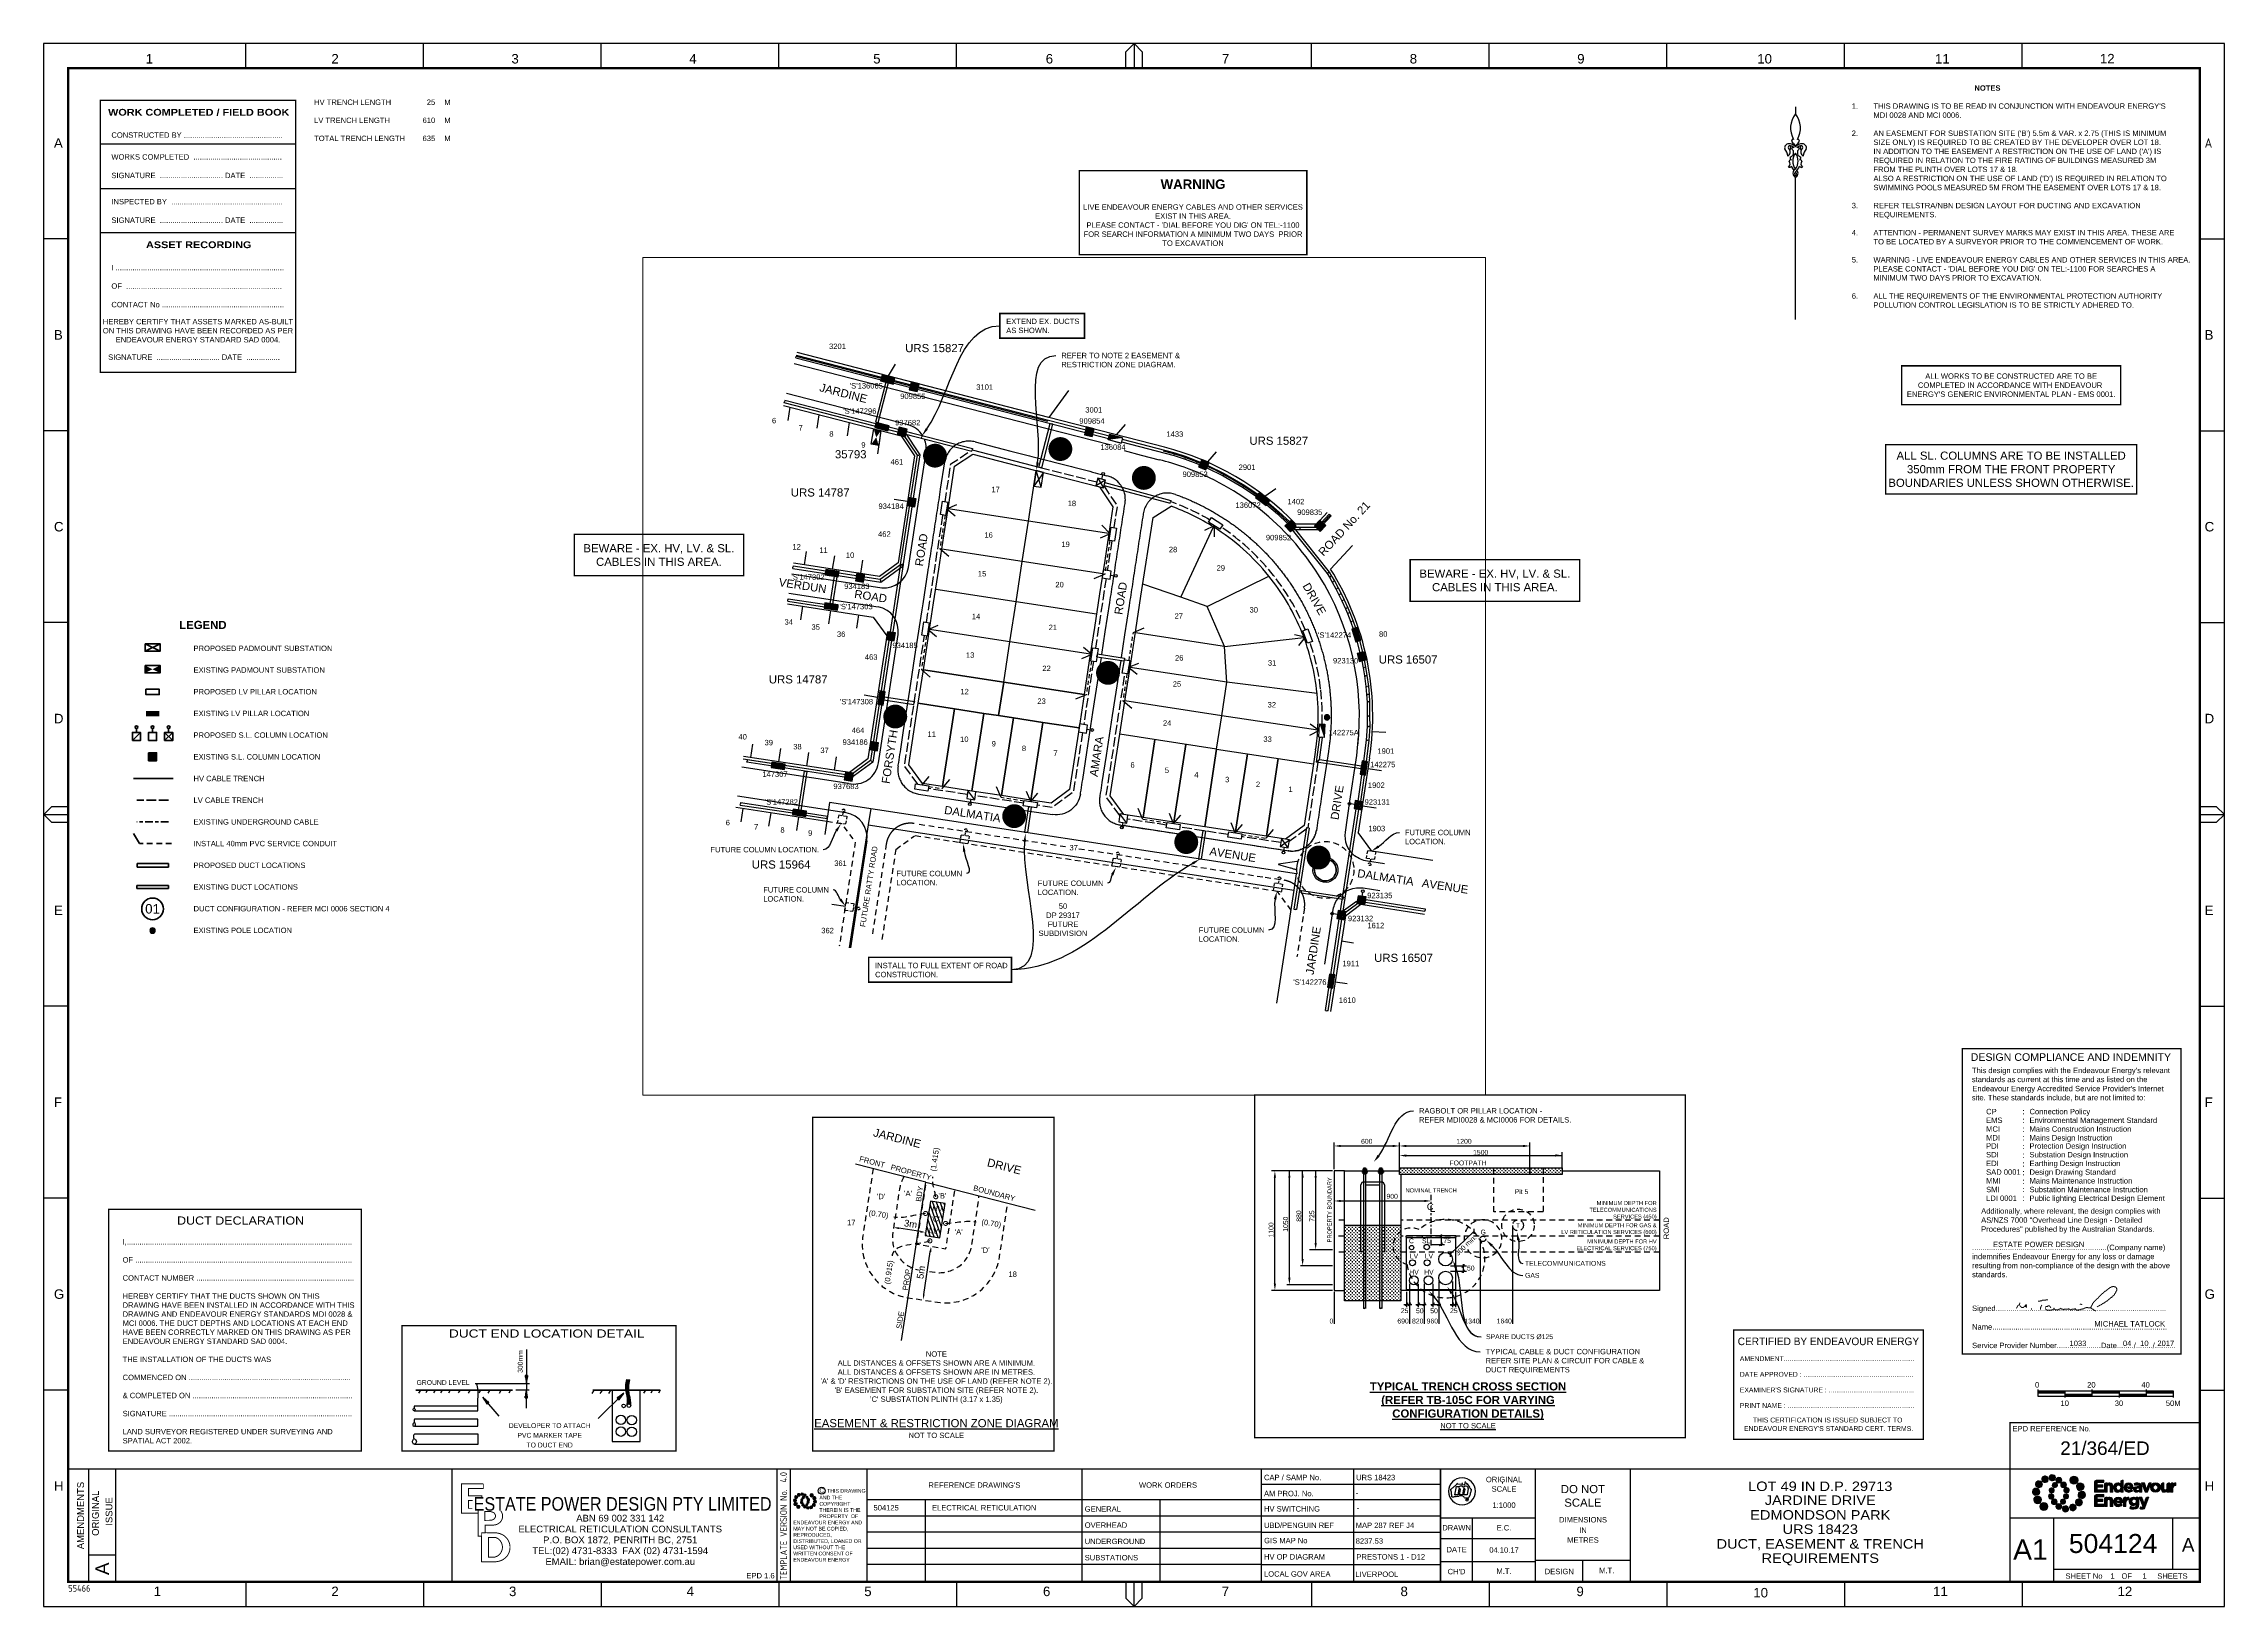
# Paper-space layout 'Duct' of a CAD drawing. Header units: metres. Extents: x 5 to 810, y -4 to 572.
# The model-space entities are those that its viewports show. They can reach past a viewport. Long polylines and large blocks are cut down to what shows.
import ezdxf
from ezdxf import colors
from ezdxf.entities.mleader import LeaderData, LeaderLine
from ezdxf.enums import TextEntityAlignment as Align
from ezdxf.math import Vec2, Vec3

# ---------------------------------------------------------------- set-up
doc = ezdxf.new("R2010")
doc.units = ezdxf.units.M
doc.header["$LTSCALE"] = 0.7
for name, pattern in [('Cable Exist UG', [8.2, 4, -1.2, 1.8, -1.2]), ('CHAIN', [6, 3, -1, 1, -1]), ('Dash', [5, 3, -2]), ('IE Trench LV', [6.5, 5, -1.5])]:
    doc.linetypes.add(name, pattern=pattern)
doc.layers.get('0').update_dxf_attribs({"color": 6})
for name, color, linetype in [('_User Miscellaneous1', 3, 'Continuous'), ('_User Miscellaneous11', 7, 'Continuous'), ('_User Miscellaneous3', 11, 'Continuous'), ('_User Miscellaneous4', 7, 'Continuous'), ('_User Miscellaneous6', 7, 'Continuous'), ('_User Miscellaneous7', 150, 'Continuous'), ('_User Miscellaneous8', 7, 'Continuous'), ('_User Miscellaneous9', 8, 'Continuous'), ('Cadastre Developer_SP_NEW', 4, 'Continuous'), ('Cadastre Roads_SP_NEW', 8, 'Continuous'), ('Duct_SP_NEW', 2, 'Continuous'), ('Notes', 7, 'Continuous'), ('Services_SP_NEW_UG', 2, 'Continuous'), ('Sub_SP_EXT', 7, 'Continuous'), ('Sub_SP_NEW', 2, 'Continuous'), ('SupportsOH_SP_TR_HV_LV_SL_EXT', 7, 'Continuous'), ('SupportsUG_SP_EXT', 7, 'Continuous'), ('SupportsUG_SP_LV_EXT', 7, 'Continuous'), ('SupportsUG_SP_LV_NEW', 2, 'Continuous'), ('SupportsUG_SP_LV_SL_EXT', 7, 'Continuous'), ('SupportsUG_SP_LV_SL_NEW', 2, 'Continuous'), ('Trench_SP_NEW', 2, 'Continuous'), ('UG_Details_SP_MISC', 7, 'Continuous')]:
    doc.layers.add(name, color=color, linetype=linetype)
doc.layers.add('_User Miscellaneous5', color=7, linetype='Continuous', lineweight=35)
for name, color, linetype, plot in [('_User Notes', 7, 'Continuous', False), ('Features_HIDE', 1, 'Continuous', False), ('Viewports', 8, 'Continuous', False)]:
    doc.layers.add(name, color=color, linetype=linetype, plot=plot)
doc.styles.add('ARIAL', font='arial.ttf', dxfattribs={"height": 2})
doc.styles.add('ARIAL 2.5', font='arial.ttf', dxfattribs={"height": 2.5})
doc.styles.add('ARIAL 3.0', font='arial.ttf', dxfattribs={"height": 3})
doc.styles.add('COLUMN_LABEL', font='arial.ttf')
doc.styles.add('Dot', font='dotfont.shx', dxfattribs={"height": 2})
doc.styles.add('iecISOCP', font='isocp.shx')
doc.styles.add('POLE_LABEL', font='arial.ttf')
doc.styles.add('SL_LABEL', font='arial.ttf')
doc.styles.get("Standard").update_dxf_attribs({"font": 'arial.ttf'})
doc.styles.add('style1', font='iso3098b.shx')
doc.styles.add('STYLE2', font='')
doc.styles.get('STYLE2').set_extended_font_data('Arial Black')
doc.linetypes.add('IE Trench HV', pattern='A,8,-2,["/",style1,S=2.5,R=0,X=0.1,Y=-1],-4.5', length=14.5)
doc.dimstyles.new('DIM 1000', dxfattribs={"dimtxt": 2.5, "dimasz": 2.5, "dimexe": 1, "dimexo": 1, "dimgap": 1, "dimtad": 1, "dimdec": 0, "dimzin": 0, "dimdsep": 46, "dimtxsty": 'ARIAL 2.5', "dimcen": 1, "dimclrd": 3, "dimclre": 3, "dimclrt": 7, "dimadec": 0, "dimazin": 0, "dimtfac": 1, "dimtdec": 0, "dimtix": 1, "dimtmove": 0, "dimatfit": 3, "dimfxl": 1, "dimtolj": 1, "dimtzin": 0, "dimarcsym": 0})
pattern_1 = [(0, (-79.7347, 1394.1196), (0.635, 0.635), [0.3175, -0.9525]), (90, (-79.57594, 1393.96084), (-0.635, 0.635), [0.3175, -0.9525])]

# ---------------------------------------------------------------- blocks, each defined once
blk = doc.blocks.new('EE_LOGO_SMALL')
at = {"layer": 'Notes'}
h = blk.add_hatch(color=256, dxfattribs=at)
edge = h.paths.add_edge_path()
edge.add_spline(control_points=[(-8.4, 2), (-9.2, 2), (-9.8, 1.4), (-9.8, 0.7), (-9.9, -0.1), (-9.3, -0.7), (-8.6, -0.8), (-7.8, -0.8), (-7.2, -0.2), (-7.1, 0.5), (-7.1, 1.3), (-7.7, 1.9), (-8.4, 2)], knot_values=[0, 0, 0, 0, 1, 1, 1, 2, 2, 2, 3, 3, 3, 4, 4, 4, 4], degree=3, periodic=0)
h = blk.add_hatch(color=256, dxfattribs=at)
edge = h.paths.add_edge_path()
edge.add_spline(control_points=[(-6.8, 4.5), (-7.4, 4.8), (-8.2, 4.6), (-8.6, 4), (-8.9, 3.4), (-8.7, 2.6), (-8.1, 2.2), (-7.5, 1.9), (-6.7, 2.1), (-6.3, 2.7), (-6, 3.3), (-6.2, 4.1), (-6.8, 4.5)], knot_values=[0, 0, 0, 0, 1, 1, 1, 2, 2, 2, 3, 3, 3, 4, 4, 4, 4], degree=3, periodic=0)
h = blk.add_hatch(color=256, dxfattribs=at)
edge = h.paths.add_edge_path()
edge.add_spline(control_points=[(-4.2, 5.9), (-4.6, 6.5), (-5.3, 6.6), (-5.9, 6.3), (-6.4, 5.9), (-6.6, 5.1), (-6.2, 4.6), (-5.9, 4), (-5.1, 3.8), (-4.6, 4.2), (-4, 4.6), (-3.8, 5.3), (-4.2, 5.9)], knot_values=[0, 0, 0, 0, 1, 1, 1, 2, 2, 2, 3, 3, 3, 4, 4, 4, 4], degree=3, periodic=0)
h = blk.add_hatch(color=256, dxfattribs=at)
edge = h.paths.add_edge_path()
edge.add_spline(control_points=[(-1.3, 5.9), (-1.4, 6.5), (-2, 7), (-2.6, 6.9), (-3.3, 6.9), (-3.7, 6.3), (-3.7, 5.6), (-3.6, 5), (-3, 4.5), (-2.4, 4.6), (-1.7, 4.7), (-1.3, 5.2), (-1.3, 5.9)], knot_values=[0, 0, 0, 0, 1, 1, 1, 2, 2, 2, 3, 3, 3, 4, 4, 4, 4], degree=3, periodic=0)
h = blk.add_hatch(color=256, dxfattribs=at)
edge = h.paths.add_edge_path()
edge.add_spline(control_points=[(-2.5, 2.1), (-3, 2.2), (-3.5, 1.9), (-3.6, 1.3), (-3.7, 0.8), (-3.4, 0.3), (-2.9, 0.2), (-2.4, 0.1), (-1.9, 0.4), (-1.8, 0.9), (-1.7, 1.5), (-2, 2), (-2.5, 2.1)], knot_values=[0, 0, 0, 0, 1, 1, 1, 2, 2, 2, 3, 3, 3, 4, 4, 4, 4], degree=3, periodic=0)
h = blk.add_hatch(color=256, dxfattribs=at)
edge = h.paths.add_edge_path()
edge.add_spline(control_points=[(1, 4.9), (1, 4.3), (0.5, 3.8), (-0.1, 3.8), (-0.7, 3.8), (-1.2, 4.3), (-1.2, 4.9), (-1.2, 5.5), (-0.7, 6), (-0.1, 6), (0.5, 6), (1, 5.5), (1, 4.9)], knot_values=[0, 0, 0, 0, 1, 1, 1, 2, 2, 2, 3, 3, 3, 4, 4, 4, 4], degree=3, periodic=0)
edge = h.paths.add_edge_path()
edge.add_spline(control_points=[(-1.4, 4), (-1.9, 4.1), (-2.4, 3.8), (-2.5, 3.3), (-2.6, 2.7), (-2.3, 2.2), (-1.8, 2.1), (-1.3, 2), (-0.7, 2.3), (-0.6, 2.9), (-0.5, 3.4), (-0.9, 3.9), (-1.4, 4)], knot_values=[0, 0, 0, 0, 1, 1, 1, 2, 2, 2, 3, 3, 3, 4, 4, 4, 4], degree=3, periodic=0)
h = blk.add_hatch(color=256, dxfattribs=at)
edge = h.paths.add_edge_path()
edge.add_spline(control_points=[(2.3, 2.4), (2.8, 2.8), (2.8, 3.4), (2.4, 3.9), (2, 4.3), (1.4, 4.3), (0.9, 3.9), (0.5, 3.6), (0.5, 2.9), (0.9, 2.5), (1.2, 2), (1.9, 2), (2.3, 2.4)], knot_values=[0, 0, 0, 0, 1, 1, 1, 2, 2, 2, 3, 3, 3, 4, 4, 4, 4], degree=3, periodic=0)
edge = h.paths.add_edge_path()
edge.add_spline(control_points=[(1, 4.9), (1, 4.3), (0.5, 3.8), (-0.1, 3.8), (-0.7, 3.8), (-1.2, 4.3), (-1.2, 4.9), (-1.2, 5.5), (-0.7, 6), (-0.1, 6), (0.5, 6), (1, 5.5), (1, 4.9)], knot_values=[0, 0, 0, 0, 1, 1, 1, 2, 2, 2, 3, 3, 3, 4, 4, 4, 4], degree=3, periodic=0)
h = blk.add_hatch(color=256, dxfattribs=at)
edge = h.paths.add_edge_path()
edge.add_spline(control_points=[(1, 4.9), (1, 4.3), (0.5, 3.8), (-0.1, 3.8), (-0.7, 3.8), (-1.2, 4.3), (-1.2, 4.9), (-1.2, 5.5), (-0.7, 6), (-0.1, 6), (0.5, 6), (1, 5.5), (1, 4.9)], knot_values=[0, 0, 0, 0, 1, 1, 1, 2, 2, 2, 3, 3, 3, 4, 4, 4, 4], degree=3, periodic=0)
edge = h.paths.add_edge_path(flags=16)
edge.add_spline(control_points=[(1, 4.9), (1, 4.3), (0.5, 3.8), (-0.1, 3.8), (-0.7, 3.8), (-1.2, 4.3), (-1.2, 4.9), (-1.2, 5.5), (-0.7, 6), (-0.1, 6), (0.5, 6), (1, 5.5), (1, 4.9)], knot_values=[0, 0, 0, 0, 1, 1, 1, 2, 2, 2, 3, 3, 3, 4, 4, 4, 4], degree=3, periodic=0)
h = blk.add_hatch(color=256, dxfattribs=at)
edge = h.paths.add_edge_path()
edge.add_spline(control_points=[(3, 0.2), (3.5, 0.3), (3.8, 0.9), (3.7, 1.4), (3.6, 1.9), (3, 2.3), (2.5, 2.1), (1.9, 2), (1.6, 1.4), (1.8, 0.9), (1.9, 0.4), (2.5, 0.1), (3, 0.2)], knot_values=[0, 0, 0, 0, 1, 1, 1, 2, 2, 2, 3, 3, 3, 4, 4, 4, 4], degree=3, periodic=0)
h = blk.add_hatch(color=256, dxfattribs=at)
edge = h.paths.add_edge_path()
edge.add_spline(control_points=[(7, 4.9), (7, 4), (6.3, 3.4), (5.5, 3.4), (4.6, 3.4), (4, 4), (4, 4.9), (4, 5.7), (4.6, 6.4), (5.5, 6.4), (6.3, 6.4), (7, 5.7), (7, 4.9)], knot_values=[0, 0, 0, 0, 1, 1, 1, 2, 2, 2, 3, 3, 3, 4, 4, 4, 4], degree=3, periodic=0)
h = blk.add_hatch(color=256, dxfattribs=at)
edge = h.paths.add_edge_path()
edge.add_spline(control_points=[(8.4, 1.1), (9.1, 1.5), (9.4, 2.3), (9.1, 3), (8.8, 3.7), (7.9, 4.1), (7.2, 3.8), (6.5, 3.4), (6.2, 2.6), (6.5, 1.9), (6.8, 1.2), (7.7, 0.8), (8.4, 1.1)], knot_values=[0, 0, 0, 0, 1, 1, 1, 2, 2, 2, 3, 3, 3, 4, 4, 4, 4], degree=3, periodic=0)
h = blk.add_hatch(color=256, dxfattribs=at)
edge = h.paths.add_edge_path()
edge.add_spline(control_points=[(8.3, -1.9), (9, -1.9), (9.7, -1.4), (9.7, -0.6), (9.7, 0.1), (9.2, 0.8), (8.4, 0.8), (7.7, 0.8), (7, 0.3), (7, -0.5), (6.9, -1.2), (7.5, -1.9), (8.3, -1.9)], knot_values=[0, 0, 0, 0, 1, 1, 1, 2, 2, 2, 3, 3, 3, 4, 4, 4, 4], degree=3, periodic=0)
h = blk.add_hatch(color=256, dxfattribs=at)
edge = h.paths.add_edge_path()
edge.add_spline(control_points=[(-8.5, -1.1), (-9.2, -1.4), (-9.6, -2.3), (-9.3, -3), (-8.9, -3.7), (-8.1, -4), (-7.4, -3.7), (-6.7, -3.4), (-6.3, -2.5), (-6.6, -1.8), (-7, -1.1), (-7.8, -0.8), (-8.5, -1.1)], knot_values=[0, 0, 0, 0, 1, 1, 1, 2, 2, 2, 3, 3, 3, 4, 4, 4, 4], degree=3, periodic=0)
h = blk.add_hatch(color=256, dxfattribs=at)
edge = h.paths.add_edge_path()
edge.add_spline(control_points=[(-7.1, -4.8), (-7.1, -4), (-6.5, -3.3), (-5.6, -3.3), (-4.8, -3.3), (-4.1, -4), (-4.1, -4.8), (-4.1, -5.7), (-4.8, -6.3), (-5.6, -6.3), (-6.5, -6.3), (-7.1, -5.7), (-7.1, -4.8)], knot_values=[0, 0, 0, 0, 1, 1, 1, 2, 2, 2, 3, 3, 3, 4, 4, 4, 4], degree=3, periodic=0)
h = blk.add_hatch(color=256, dxfattribs=at)
edge = h.paths.add_edge_path()
edge.add_spline(control_points=[(-3.1, -0.2), (-3.7, -0.3), (-4, -0.8), (-3.8, -1.4), (-3.7, -1.9), (-3.2, -2.2), (-2.6, -2.1), (-2.1, -1.9), (-1.8, -1.4), (-1.9, -0.9), (-2.1, -0.3), (-2.6, 0), (-3.1, -0.2)], knot_values=[0, 0, 0, 0, 1, 1, 1, 2, 2, 2, 3, 3, 3, 4, 4, 4, 4], degree=3, periodic=0)
h = blk.add_hatch(color=256, dxfattribs=at)
edge = h.paths.add_edge_path()
edge.add_spline(control_points=[(-2.5, -2.3), (-2.9, -2.7), (-3, -3.4), (-2.6, -3.8), (-2.2, -4.2), (-1.5, -4.3), (-1.1, -3.9), (-0.7, -3.5), (-0.6, -2.8), (-1, -2.4), (-1.4, -2), (-2, -1.9), (-2.5, -2.3)], knot_values=[0, 0, 0, 0, 1, 1, 1, 2, 2, 2, 3, 3, 3, 4, 4, 4, 4], degree=3, periodic=0)
h = blk.add_hatch(color=256, dxfattribs=at)
edge = h.paths.add_edge_path()
edge.add_spline(control_points=[(-1.2, -4.8), (-1.2, -4.2), (-0.7, -3.7), (-0.1, -3.7), (0.5, -3.7), (1, -4.2), (1, -4.8), (1, -5.4), (0.5, -5.9), (-0.1, -5.9), (-0.7, -5.9), (-1.2, -5.4), (-1.2, -4.8)], knot_values=[0, 0, 0, 0, 1, 1, 1, 2, 2, 2, 3, 3, 3, 4, 4, 4, 4], degree=3, periodic=0)
h = blk.add_hatch(color=256, dxfattribs=at)
edge = h.paths.add_edge_path()
edge.add_spline(control_points=[(1.2, -3.9), (1.7, -4.1), (2.2, -3.7), (2.3, -3.2), (2.5, -2.7), (2.1, -2.2), (1.6, -2.1), (1.1, -2), (0.6, -2.3), (0.5, -2.8), (0.4, -3.3), (0.7, -3.8), (1.2, -3.9)], knot_values=[0, 0, 0, 0, 1, 1, 1, 2, 2, 2, 3, 3, 3, 4, 4, 4, 4], degree=3, periodic=0)
h = blk.add_hatch(color=256, dxfattribs=at)
edge = h.paths.add_edge_path()
edge.add_spline(control_points=[(1.2, -5.8), (1.3, -6.5), (1.8, -6.9), (2.5, -6.9), (3.1, -6.8), (3.6, -6.2), (3.5, -5.6), (3.4, -5), (2.9, -4.5), (2.2, -4.6), (1.6, -4.6), (1.1, -5.2), (1.2, -5.8)], knot_values=[0, 0, 0, 0, 1, 1, 1, 2, 2, 2, 3, 3, 3, 4, 4, 4, 4], degree=3, periodic=0)
h = blk.add_hatch(color=256, dxfattribs=at)
edge = h.paths.add_edge_path()
edge.add_spline(control_points=[(2.4, -2), (2.9, -2.1), (3.4, -1.8), (3.5, -1.3), (3.6, -0.8), (3.3, -0.3), (2.8, -0.2), (2.2, -0.1), (1.7, -0.4), (1.6, -0.9), (1.5, -1.4), (1.8, -1.9), (2.4, -2)], knot_values=[0, 0, 0, 0, 1, 1, 1, 2, 2, 2, 3, 3, 3, 4, 4, 4, 4], degree=3, periodic=0)
h = blk.add_hatch(color=256, dxfattribs=at)
edge = h.paths.add_edge_path()
edge.add_spline(control_points=[(4, -5.8), (4.4, -6.4), (5.2, -6.6), (5.7, -6.2), (6.3, -5.8), (6.5, -5.1), (6.1, -4.5), (5.7, -4), (5, -3.8), (4.4, -4.2), (3.8, -4.5), (3.7, -5.3), (4, -5.8)], knot_values=[0, 0, 0, 0, 1, 1, 1, 2, 2, 2, 3, 3, 3, 4, 4, 4, 4], degree=3, periodic=0)
h = blk.add_hatch(color=256, dxfattribs=at)
edge = h.paths.add_edge_path()
edge.add_spline(control_points=[(6.7, -4.4), (7.3, -4.8), (8.1, -4.6), (8.4, -4), (8.8, -3.3), (8.6, -2.6), (8, -2.2), (7.3, -1.8), (6.6, -2.1), (6.2, -2.7), (5.8, -3.3), (6, -4.1), (6.7, -4.4)], knot_values=[0, 0, 0, 0, 1, 1, 1, 2, 2, 2, 3, 3, 3, 4, 4, 4, 4], degree=3, periodic=0)
at = {"layer": 'Notes', "lineweight": 0}
for points in [[(1.8, 2.1), (1.8, 2.1)], [(-2, -2.1), (-2, -2.1)]]:
    blk.add_lwpolyline(points, dxfattribs=at)
for points in [[(-8.4, 2), (-9.2, 2), (-9.8, 1.4), (-9.8, 0.7), (-9.9, -0.1), (-9.3, -0.7), (-8.6, -0.8), (-7.8, -0.8), (-7.2, -0.2), (-7.1, 0.5), (-7.1, 1.3), (-7.7, 1.9), (-8.4, 2)], [(-6.8, 4.5), (-7.4, 4.8), (-8.2, 4.6), (-8.6, 4), (-8.9, 3.4), (-8.7, 2.6), (-8.1, 2.2), (-7.5, 1.9), (-6.7, 2.1), (-6.3, 2.7), (-6, 3.3), (-6.2, 4.1), (-6.8, 4.5)], [(-4.2, 5.9), (-4.6, 6.5), (-5.3, 6.6), (-5.9, 6.3), (-6.4, 5.9), (-6.6, 5.1), (-6.2, 4.6), (-5.9, 4), (-5.1, 3.8), (-4.6, 4.2), (-4, 4.6), (-3.8, 5.3), (-4.2, 5.9)], [(-1.3, 5.9), (-1.4, 6.5), (-2, 7), (-2.6, 6.9), (-3.3, 6.9), (-3.7, 6.3), (-3.7, 5.6), (-3.6, 5), (-3, 4.5), (-2.4, 4.6), (-1.7, 4.7), (-1.3, 5.2), (-1.3, 5.9)], [(-2.5, 2.1), (-3, 2.2), (-3.5, 1.9), (-3.6, 1.3), (-3.7, 0.8), (-3.4, 0.3), (-2.9, 0.2), (-2.4, 0.1), (-1.9, 0.4), (-1.8, 0.9), (-1.7, 1.5), (-2, 2), (-2.5, 2.1)], [(-1.4, 4), (-1.9, 4.1), (-2.4, 3.8), (-2.5, 3.3), (-2.6, 2.7), (-2.3, 2.2), (-1.8, 2.1), (-1.3, 2), (-0.7, 2.3), (-0.6, 2.9), (-0.5, 3.4), (-0.9, 3.9), (-1.4, 4)], [(1, 4.9), (1, 4.3), (0.5, 3.8), (-0.1, 3.8), (-0.7, 3.8), (-1.2, 4.3), (-1.2, 4.9), (-1.2, 5.5), (-0.7, 6), (-0.1, 6), (0.5, 6), (1, 5.5), (1, 4.9)], [(1, 4.9), (1, 4.3), (0.5, 3.8), (-0.1, 3.8), (-0.7, 3.8), (-1.2, 4.3), (-1.2, 4.9), (-1.2, 5.5), (-0.7, 6), (-0.1, 6), (0.5, 6), (1, 5.5), (1, 4.9)], [(2.3, 2.4), (2.8, 2.8), (2.8, 3.4), (2.4, 3.9), (2, 4.3), (1.4, 4.3), (0.9, 3.9), (0.5, 3.6), (0.5, 2.9), (0.9, 2.5), (1.2, 2), (1.9, 2), (2.3, 2.4)], [(3, 0.2), (3.5, 0.3), (3.8, 0.9), (3.7, 1.4), (3.6, 1.9), (3, 2.3), (2.5, 2.1), (1.9, 2), (1.6, 1.4), (1.8, 0.9), (1.9, 0.4), (2.5, 0.1), (3, 0.2)], [(7, 4.9), (7, 4), (6.3, 3.4), (5.5, 3.4), (4.6, 3.4), (4, 4), (4, 4.9), (4, 5.7), (4.6, 6.4), (5.5, 6.4), (6.3, 6.4), (7, 5.7), (7, 4.9)], [(8.4, 1.1), (9.1, 1.5), (9.4, 2.3), (9.1, 3), (8.8, 3.7), (7.9, 4.1), (7.2, 3.8), (6.5, 3.4), (6.2, 2.6), (6.5, 1.9), (6.8, 1.2), (7.7, 0.8), (8.4, 1.1)], [(8.3, -1.9), (9, -1.9), (9.7, -1.4), (9.7, -0.6), (9.7, 0.1), (9.2, 0.8), (8.4, 0.8), (7.7, 0.8), (7, 0.3), (7, -0.5), (6.9, -1.2), (7.5, -1.9), (8.3, -1.9)], [(-8.5, -1.1), (-9.2, -1.4), (-9.6, -2.3), (-9.3, -3), (-8.9, -3.7), (-8.1, -4), (-7.4, -3.7), (-6.7, -3.4), (-6.3, -2.5), (-6.6, -1.8), (-7, -1.1), (-7.8, -0.8), (-8.5, -1.1)], [(-7.1, -4.8), (-7.1, -4), (-6.5, -3.3), (-5.6, -3.3), (-4.8, -3.3), (-4.1, -4), (-4.1, -4.8), (-4.1, -5.7), (-4.8, -6.3), (-5.6, -6.3), (-6.5, -6.3), (-7.1, -5.7), (-7.1, -4.8)], [(-3.1, -0.2), (-3.7, -0.3), (-4, -0.8), (-3.8, -1.4), (-3.7, -1.9), (-3.2, -2.2), (-2.6, -2.1), (-2.1, -1.9), (-1.8, -1.4), (-1.9, -0.9), (-2.1, -0.3), (-2.6, 0), (-3.1, -0.2)], [(-2.5, -2.3), (-2.9, -2.7), (-3, -3.4), (-2.6, -3.8), (-2.2, -4.2), (-1.5, -4.3), (-1.1, -3.9), (-0.7, -3.5), (-0.6, -2.8), (-1, -2.4), (-1.4, -2), (-2, -1.9), (-2.5, -2.3)], [(-1.2, -4.8), (-1.2, -4.2), (-0.7, -3.7), (-0.1, -3.7), (0.5, -3.7), (1, -4.2), (1, -4.8), (1, -5.4), (0.5, -5.9), (-0.1, -5.9), (-0.7, -5.9), (-1.2, -5.4), (-1.2, -4.8)], [(1.2, -3.9), (1.7, -4.1), (2.2, -3.7), (2.3, -3.2), (2.5, -2.7), (2.1, -2.2), (1.6, -2.1), (1.1, -2), (0.6, -2.3), (0.5, -2.8), (0.4, -3.3), (0.7, -3.8), (1.2, -3.9)], [(1.2, -5.8), (1.3, -6.5), (1.8, -6.9), (2.5, -6.9), (3.1, -6.8), (3.6, -6.2), (3.5, -5.6), (3.4, -5), (2.9, -4.5), (2.2, -4.6), (1.6, -4.6), (1.1, -5.2), (1.2, -5.8)], [(2.4, -2), (2.9, -2.1), (3.4, -1.8), (3.5, -1.3), (3.6, -0.8), (3.3, -0.3), (2.8, -0.2), (2.2, -0.1), (1.7, -0.4), (1.6, -0.9), (1.5, -1.4), (1.8, -1.9), (2.4, -2)], [(4, -5.8), (4.4, -6.4), (5.2, -6.6), (5.7, -6.2), (6.3, -5.8), (6.5, -5.1), (6.1, -4.5), (5.7, -4), (5, -3.8), (4.4, -4.2), (3.8, -4.5), (3.7, -5.3), (4, -5.8)], [(6.7, -4.4), (7.3, -4.8), (8.1, -4.6), (8.4, -4), (8.8, -3.3), (8.6, -2.6), (8, -2.2), (7.3, -1.8), (6.6, -2.1), (6.2, -2.7), (5.8, -3.3), (6, -4.1), (6.7, -4.4)]]:
    blk.add_open_spline(points, degree=3, knots=[0, 0, 0, 0, 1, 1, 1, 2, 2, 2, 3, 3, 3, 4, 4, 4, 4], dxfattribs=at)
blk = doc.blocks.new('EE_COPYRIGHT_A1')
at = {"layer": 'Notes'}
blk.add_circle((9.53, -0.82), 1.15, dxfattribs=at)
at = {"xscale": 0.4, "yscale": 0.4, "zscale": 0.4}
blk.add_blockref('EE_LOGO_SMALL', (3.96, -4.29), dxfattribs=at)
at = {"layer": 'Notes', "insert": (0, 0), "char_height": 1.25, "width": 24.1208, "attachment_point": 1, "style": 'ARIAL'}
blk.add_mtext('\\pt8.75;               ^I{\\H1.2x;C } THIS DRAWING\\P\\pi-8.75,l8.75,t8.75,20;       ^IAND THE ^I\\P\\pi0,t8.75;COPYRIGHT\\P\\pi-8.75,t1.25,8.75;^I^ITHEREIN IS THE PROPERTY  OF \\P\\pi0,l0,t1.25;ENDEAVOUR ENERGY AND MAY NOT BE COPIED, REPRODUCED, DISTRIBUTED, LOANED OR USED WITHOUT THE WRITTEN CONSENT OF ENDEAVOUR ENERGY', dxfattribs=at)
blk = doc.blocks.new('A1_FRAME_TITLE')
at = {"layer": '_User Miscellaneous1'}
h = blk.add_hatch(color=256, dxfattribs=at)
edge = h.paths.add_edge_path()
edge.add_spline(control_points=[(749.39, 41.77), (748.64, 41.81), (748, 41.24), (747.96, 40.49), (747.92, 39.74), (748.49, 39.1), (749.24, 39.06), (749.98, 39.02), (750.62, 39.59), (750.67, 40.34), (750.71, 41.08), (750.14, 41.72), (749.39, 41.77)], knot_values=[0, 0, 0, 0, 1, 1, 1, 2, 2, 2, 3, 3, 3, 4, 4, 4, 4], degree=3, periodic=0)
h = blk.add_hatch(color=256, dxfattribs=at)
edge = h.paths.add_edge_path()
edge.add_spline(control_points=[(751, 44.28), (750.38, 44.64), (749.59, 44.43), (749.24, 43.82), (748.88, 43.2), (749.09, 42.42), (749.7, 42.06), (750.31, 41.7), (751.1, 41.91), (751.46, 42.52), (751.82, 43.14), (751.61, 43.93), (751, 44.28)], knot_values=[0, 0, 0, 0, 1, 1, 1, 2, 2, 2, 3, 3, 3, 4, 4, 4, 4], degree=3, periodic=0)
h = blk.add_hatch(color=256, dxfattribs=at)
edge = h.paths.add_edge_path()
edge.add_spline(control_points=[(753.61, 45.7), (753.25, 46.27), (752.49, 46.44), (751.92, 46.07), (751.35, 45.7), (751.19, 44.95), (751.55, 44.38), (751.92, 43.81), (752.68, 43.65), (753.24, 44.01), (753.81, 44.38), (753.98, 45.14), (753.61, 45.7)], knot_values=[0, 0, 0, 0, 1, 1, 1, 2, 2, 2, 3, 3, 3, 4, 4, 4, 4], degree=3, periodic=0)
h = blk.add_hatch(color=256, dxfattribs=at)
edge = h.paths.add_edge_path()
edge.add_spline(control_points=[(755.3, 41.89), (754.79, 42), (754.28, 41.67), (754.17, 41.16), (754.06, 40.65), (754.39, 40.15), (754.9, 40.04), (755.41, 39.92), (755.91, 40.25), (756.02, 40.76), (756.13, 41.27), (755.81, 41.78), (755.3, 41.89)], knot_values=[0, 0, 0, 0, 1, 1, 1, 2, 2, 2, 3, 3, 3, 4, 4, 4, 4], degree=3, periodic=0)
h = blk.add_hatch(color=256, dxfattribs=at)
edge = h.paths.add_edge_path()
edge.add_spline(control_points=[(756.45, 45.69), (756.39, 46.33), (755.82, 46.8), (755.18, 46.73), (754.54, 46.67), (754.08, 46.1), (754.14, 45.46), (754.21, 44.82), (754.78, 44.36), (755.41, 44.42), (756.06, 44.49), (756.52, 45.05), (756.45, 45.69)], knot_values=[0, 0, 0, 0, 1, 1, 1, 2, 2, 2, 3, 3, 3, 4, 4, 4, 4], degree=3, periodic=0)
h = blk.add_hatch(color=256, dxfattribs=at)
edge = h.paths.add_edge_path()
edge.add_spline(control_points=[(758.81, 44.69), (758.81, 44.09), (758.33, 43.6), (757.73, 43.6), (757.13, 43.6), (756.64, 44.09), (756.64, 44.69), (756.64, 45.29), (757.13, 45.78), (757.73, 45.78), (758.33, 45.78), (758.81, 45.29), (758.81, 44.69)], knot_values=[0, 0, 0, 0, 1, 1, 1, 2, 2, 2, 3, 3, 3, 4, 4, 4, 4], degree=3, periodic=0)
edge = h.paths.add_edge_path()
edge.add_spline(control_points=[(756.44, 43.8), (755.93, 43.91), (755.42, 43.58), (755.31, 43.07), (755.2, 42.56), (755.53, 42.06), (756.04, 41.95), (756.55, 41.84), (757.05, 42.16), (757.16, 42.67), (757.27, 43.18), (756.95, 43.69), (756.44, 43.8)], knot_values=[0, 0, 0, 0, 1, 1, 1, 2, 2, 2, 3, 3, 3, 4, 4, 4, 4], degree=3, periodic=0)
h = blk.add_hatch(color=256, dxfattribs=at)
edge = h.paths.add_edge_path()
edge.add_spline(control_points=[(760.14, 42.19), (760.57, 42.58), (760.61, 43.24), (760.22, 43.67), (759.83, 44.1), (759.17, 44.14), (758.74, 43.75), (758.31, 43.37), (758.27, 42.7), (758.66, 42.27), (759.04, 41.84), (759.7, 41.8), (760.14, 42.19)], knot_values=[0, 0, 0, 0, 1, 1, 1, 2, 2, 2, 3, 3, 3, 4, 4, 4, 4], degree=3, periodic=0)
edge = h.paths.add_edge_path()
edge.add_spline(control_points=[(758.81, 44.69), (758.81, 44.09), (758.33, 43.6), (757.73, 43.6), (757.13, 43.6), (756.64, 44.09), (756.64, 44.69), (756.64, 45.29), (757.13, 45.78), (757.73, 45.78), (758.33, 45.78), (758.81, 45.29), (758.81, 44.69)], knot_values=[0, 0, 0, 0, 1, 1, 1, 2, 2, 2, 3, 3, 3, 4, 4, 4, 4], degree=3, periodic=0)
h = blk.add_hatch(color=256, dxfattribs=at)
edge = h.paths.add_edge_path()
edge.add_spline(control_points=[(758.81, 44.69), (758.82, 44.09), (758.33, 43.6), (757.73, 43.6), (757.13, 43.6), (756.64, 44.09), (756.64, 44.69), (756.64, 45.29), (757.13, 45.78), (757.73, 45.78), (758.33, 45.78), (758.82, 45.29), (758.81, 44.69)], knot_values=[0, 0, 0, 0, 1, 1, 1, 2, 2, 2, 3, 3, 3, 4, 4, 4, 4], degree=3, periodic=0)
edge = h.paths.add_edge_path(flags=16)
edge.add_spline(control_points=[(758.81, 44.69), (758.81, 44.09), (758.33, 43.6), (757.73, 43.6), (757.13, 43.6), (756.64, 44.09), (756.64, 44.69), (756.64, 45.29), (757.13, 45.78), (757.73, 45.78), (758.33, 45.78), (758.81, 45.29), (758.81, 44.69)], knot_values=[0, 0, 0, 0, 1, 1, 1, 2, 2, 2, 3, 3, 3, 4, 4, 4, 4], degree=3, periodic=0)
h = blk.add_hatch(color=256, dxfattribs=at)
edge = h.paths.add_edge_path()
edge.add_spline(control_points=[(760.79, 40.01), (761.32, 40.15), (761.63, 40.69), (761.5, 41.22), (761.36, 41.76), (760.81, 42.07), (760.28, 41.93), (759.75, 41.79), (759.43, 41.25), (759.57, 40.72), (759.71, 40.19), (760.25, 39.87), (760.79, 40.01)], knot_values=[0, 0, 0, 0, 1, 1, 1, 2, 2, 2, 3, 3, 3, 4, 4, 4, 4], degree=3, periodic=0)
h = blk.add_hatch(color=256, dxfattribs=at)
edge = h.paths.add_edge_path()
edge.add_spline(control_points=[(764.79, 44.69), (764.79, 43.86), (764.12, 43.18), (763.28, 43.18), (762.45, 43.18), (761.77, 43.86), (761.77, 44.69), (761.77, 45.52), (762.45, 46.2), (763.28, 46.2), (764.12, 46.2), (764.79, 45.52), (764.79, 44.69)], knot_values=[0, 0, 0, 0, 1, 1, 1, 2, 2, 2, 3, 3, 3, 4, 4, 4, 4], degree=3, periodic=0)
h = blk.add_hatch(color=256, dxfattribs=at)
edge = h.paths.add_edge_path()
edge.add_spline(control_points=[(766.18, 40.96), (766.9, 41.27), (767.23, 42.12), (766.91, 42.84), (766.59, 43.56), (765.75, 43.88), (765.03, 43.57), (764.31, 43.25), (763.98, 42.41), (764.3, 41.69), (764.61, 40.97), (765.46, 40.64), (766.18, 40.96)], knot_values=[0, 0, 0, 0, 1, 1, 1, 2, 2, 2, 3, 3, 3, 4, 4, 4, 4], degree=3, periodic=0)
h = blk.add_hatch(color=256, dxfattribs=at)
edge = h.paths.add_edge_path()
edge.add_spline(control_points=[(766.07, 37.91), (766.81, 37.87), (767.45, 38.44), (767.5, 39.18), (767.54, 39.93), (766.97, 40.57), (766.22, 40.61), (765.47, 40.66), (764.83, 40.08), (764.79, 39.34), (764.75, 38.59), (765.32, 37.95), (766.07, 37.91)], knot_values=[0, 0, 0, 0, 1, 1, 1, 2, 2, 2, 3, 3, 3, 4, 4, 4, 4], degree=3, periodic=0)
h = blk.add_hatch(color=256, dxfattribs=at)
edge = h.paths.add_edge_path()
edge.add_spline(control_points=[(770.88, 40.27), (770.88, 40.27), (770.88, 44.08), (770.88, 44.13), (770.87, 44.17), (770.88, 44.69), (771.43, 44.69), (771.99, 44.69), (774.24, 44.69), (774.24, 44.69), (774.24, 44.69), (774.24, 43.82), (774.24, 43.82), (774.24, 43.82), (771.84, 43.82), (771.84, 43.82), (771.84, 43.82), (771.84, 42.93), (771.84, 42.93), (771.84, 42.93), (773.93, 42.93), (773.93, 42.93), (773.93, 42.93), (773.93, 42.06), (773.93, 42.06), (773.93, 42.06), (771.84, 42.06), (771.84, 42.06), (771.84, 42.06), (771.84, 41.13), (771.84, 41.13), (771.84, 41.13), (774.24, 41.13), (774.24, 41.13), (774.24, 41.13), (774.24, 40.27), (774.24, 40.27), (774.24, 40.27), (770.88, 40.27), (770.88, 40.27)], knot_values=[0, 0, 0, 0, 1, 1, 1, 2, 2, 2, 3, 3, 3, 4, 4, 4, 5, 5, 5, 6, 6, 6, 7, 7, 7, 8, 8, 8, 9, 9, 9, 10, 10, 10, 11, 11, 11, 12, 12, 12, 13, 13, 13, 13], degree=3, periodic=0)
h = blk.add_hatch(color=256, dxfattribs=at)
edge = h.paths.add_edge_path()
edge.add_spline(control_points=[(776.67, 40.27), (776.67, 40.27), (776.67, 42.16), (776.67, 42.16), (776.67, 42.61), (776.46, 42.85), (776.09, 42.85), (775.72, 42.85), (775.49, 42.61), (775.49, 42.16), (775.49, 42.16), (775.49, 40.27), (775.49, 40.27), (775.49, 40.27), (774.53, 40.27), (774.53, 40.27), (774.53, 40.27), (774.53, 43.04), (774.53, 43.1), (774.53, 43.16), (774.53, 43.65), (775.09, 43.65), (775.49, 43.65), (775.49, 43.65), (775.49, 43.65), (775.49, 43.65), (775.49, 43.17), (775.49, 43.17), (775.71, 43.46), (776, 43.72), (776.48, 43.72), (777.21, 43.72), (777.63, 43.24), (777.63, 42.46), (777.63, 42.46), (777.63, 40.27), (777.63, 40.27), (777.63, 40.27), (776.67, 40.27), (776.67, 40.27)], knot_values=[0, 0, 0, 0, 1, 1, 1, 2, 2, 2, 3, 3, 3, 4, 4, 4, 5, 5, 5, 6, 6, 6, 7, 7, 7, 8, 8, 8, 9, 9, 9, 10, 10, 10, 11, 11, 11, 12, 12, 12, 13, 13, 13, 13], degree=3, periodic=0)
h = blk.add_hatch(color=256, dxfattribs=at)
edge = h.paths.add_edge_path(flags=16)
edge.add_spline(control_points=[(780.53, 41.96), (780.53, 42.52), (780.15, 42.9), (779.71, 42.9), (779.26, 42.9), (778.88, 42.53), (778.88, 41.96), (778.88, 41.96), (778.88, 41.95), (778.88, 41.95), (778.88, 41.39), (779.26, 41.01), (779.71, 41.01), (780.15, 41.01), (780.53, 41.39), (780.53, 41.95), (780.53, 41.95), (780.53, 41.96), (780.53, 41.96)], knot_values=[0, 0, 0, 0, 1, 1, 1, 2, 2, 2, 3, 3, 3, 4, 4, 4, 5, 5, 5, 6, 6, 6, 6], degree=3, periodic=0)
edge = h.paths.add_edge_path()
edge.add_spline(control_points=[(780.51, 40.27), (780.51, 40.27), (780.51, 40.75), (780.51, 40.75), (780.28, 40.43), (779.96, 40.2), (779.46, 40.2), (778.67, 40.2), (777.92, 40.82), (777.92, 41.95), (777.92, 41.95), (777.92, 41.96), (777.92, 41.96), (777.92, 43.09), (778.66, 43.71), (779.46, 43.71), (779.97, 43.71), (780.29, 43.48), (780.51, 43.2), (780.51, 43.2), (780.51, 44.09), (780.51, 44.13), (780.51, 44.17), (780.52, 44.69), (781.07, 44.69), (781.46, 44.69), (781.47, 44.69), (781.47, 44.69), (781.47, 44.69), (781.47, 40.27), (781.47, 40.27), (781.47, 40.27), (780.51, 40.27), (780.51, 40.27)], knot_values=[0, 0, 0, 0, 1, 1, 1, 2, 2, 2, 3, 3, 3, 4, 4, 4, 5, 5, 5, 6, 6, 6, 7, 7, 7, 8, 8, 8, 9, 9, 9, 10, 10, 10, 11, 11, 11, 11], degree=3, periodic=0)
h = blk.add_hatch(color=256, dxfattribs=at)
edge = h.paths.add_edge_path()
edge.add_spline(control_points=[(783.41, 43.72), (782.43, 43.72), (781.74, 42.92), (781.74, 41.96), (781.74, 41.96), (781.74, 41.94), (781.74, 41.94), (781.74, 40.91), (782.49, 40.2), (783.51, 40.2), (784.12, 40.2), (784.58, 40.43), (784.89, 40.83), (784.89, 40.83), (784.34, 41.31), (784.34, 41.31), (784.08, 41.07), (783.84, 40.97), (783.52, 40.97), (783.06, 40.96), (782.73, 41.32), (782.68, 41.69), (782.64, 42.01), (782.66, 42.12), (782.68, 42.26), (782.74, 42.68), (783.02, 42.95), (783.41, 42.95), (783.82, 42.95), (784.07, 42.66), (784.13, 42.23), (784.13, 42.23), (782.87, 42.23), (782.87, 42.23), (782.87, 42.23), (782.84, 41.63), (783.37, 41.63), (783.9, 41.63), (785.05, 41.63), (785.05, 41.63), (785.06, 41.72), (785.06, 41.77), (785.06, 41.87), (785.06, 41.87), (785.06, 41.88), (785.06, 41.88), (785.06, 42.84), (784.54, 43.72), (783.41, 43.72)], knot_values=[0, 0, 0, 0, 1, 1, 1, 2, 2, 2, 3, 3, 3, 4, 4, 4, 5, 5, 5, 6, 6, 6, 7, 7, 7, 8, 8, 8, 9, 9, 9, 10, 10, 10, 11, 11, 11, 12, 12, 12, 13, 13, 13, 14, 14, 14, 15, 15, 15, 16, 16, 16, 16], degree=3, periodic=0)
h = blk.add_hatch(color=256, dxfattribs=at)
edge = h.paths.add_edge_path(flags=16)
edge.add_spline(control_points=[(787.42, 41.63), (787.26, 41.71), (787.04, 41.76), (786.81, 41.76), (786.4, 41.76), (786.14, 41.59), (786.14, 41.29), (786.14, 41.29), (786.14, 41.28), (786.14, 41.28), (786.14, 41.02), (786.36, 40.87), (786.67, 40.87), (787.12, 40.87), (787.42, 41.11), (787.42, 41.46), (787.42, 41.46), (787.42, 41.63), (787.42, 41.63)], knot_values=[0, 0, 0, 0, 1, 1, 1, 2, 2, 2, 3, 3, 3, 4, 4, 4, 5, 5, 5, 6, 6, 6, 6], degree=3, periodic=0)
edge = h.paths.add_edge_path()
edge.add_spline(control_points=[(787.4, 40.27), (787.4, 40.27), (787.4, 40.63), (787.4, 40.63), (787.17, 40.38), (786.85, 40.21), (786.38, 40.21), (785.74, 40.21), (785.22, 40.57), (785.22, 41.24), (785.22, 41.24), (785.22, 41.25), (785.22, 41.25), (785.22, 41.99), (785.78, 42.33), (786.58, 42.33), (786.92, 42.33), (787.17, 42.28), (787.41, 42.19), (787.41, 42.19), (787.41, 42.25), (787.41, 42.25), (787.41, 42.65), (787.16, 42.9), (786.68, 42.9), (786.31, 42.9), (786.06, 42.83), (785.75, 42.71), (785.75, 42.71), (785.51, 43.45), (785.51, 43.45), (785.88, 43.61), (786.25, 43.72), (786.82, 43.72), (787.87, 43.72), (788.33, 43.18), (788.33, 42.26), (788.33, 42.26), (788.33, 40.27), (788.33, 40.27), (788.33, 40.27), (787.4, 40.27), (787.4, 40.27)], knot_values=[0, 0, 0, 0, 1, 1, 1, 2, 2, 2, 3, 3, 3, 4, 4, 4, 5, 5, 5, 6, 6, 6, 7, 7, 7, 8, 8, 8, 9, 9, 9, 10, 10, 10, 11, 11, 11, 12, 12, 12, 13, 13, 13, 14, 14, 14, 14], degree=3, periodic=0)
h = blk.add_hatch(color=256, dxfattribs=at)
edge = h.paths.add_edge_path()
edge.add_spline(control_points=[(790.44, 40.27), (790.44, 40.27), (789.57, 40.27), (789.57, 40.27), (789.57, 40.27), (788.23, 43.66), (788.23, 43.66), (788.23, 43.66), (789.25, 43.66), (789.25, 43.66), (789.25, 43.66), (790.01, 41.41), (790.01, 41.41), (790.01, 41.41), (790.59, 43.12), (790.59, 43.12), (790.59, 43.12), (790.75, 43.66), (791.13, 43.66), (791.51, 43.66), (791.77, 43.66), (791.77, 43.66), (791.77, 43.66), (790.44, 40.27), (790.44, 40.27)], knot_values=[0, 0, 0, 0, 1, 1, 1, 2, 2, 2, 3, 3, 3, 4, 4, 4, 5, 5, 5, 6, 6, 6, 7, 7, 7, 8, 8, 8, 8], degree=3, periodic=0)
h = blk.add_hatch(color=256, dxfattribs=at)
edge = h.paths.add_edge_path(flags=16)
edge.add_spline(control_points=[(794.24, 41.99), (794.24, 42.49), (793.88, 42.92), (793.35, 42.92), (792.8, 42.92), (792.48, 42.5), (792.48, 42), (792.48, 42), (792.48, 41.99), (792.48, 41.99), (792.48, 41.49), (792.84, 41.05), (793.37, 41.05), (793.92, 41.05), (794.24, 41.47), (794.24, 41.97), (794.24, 41.97), (794.24, 41.99), (794.24, 41.99)], knot_values=[0, 0, 0, 0, 1, 1, 1, 2, 2, 2, 3, 3, 3, 4, 4, 4, 5, 5, 5, 6, 6, 6, 6], degree=3, periodic=0)
edge = h.paths.add_edge_path()
edge.add_spline(control_points=[(793.35, 40.22), (792.31, 40.22), (791.53, 41), (791.53, 41.97), (791.53, 41.97), (791.53, 41.99), (791.53, 41.99), (791.53, 42.96), (792.31, 43.75), (793.37, 43.75), (794.41, 43.75), (795.19, 42.97), (795.19, 42), (795.19, 42), (795.19, 41.99), (795.19, 41.99), (795.19, 41.01), (794.41, 40.22), (793.35, 40.22)], knot_values=[0, 0, 0, 0, 1, 1, 1, 2, 2, 2, 3, 3, 3, 4, 4, 4, 5, 5, 5, 6, 6, 6, 6], degree=3, periodic=0)
h = blk.add_hatch(color=256, dxfattribs=at)
edge = h.paths.add_edge_path()
edge.add_spline(control_points=[(797.59, 40.27), (797.59, 40.27), (797.59, 40.75), (797.59, 40.75), (797.37, 40.46), (797.09, 40.21), (796.6, 40.21), (795.87, 40.21), (795.45, 40.69), (795.45, 41.46), (795.45, 41.46), (795.45, 43.05), (795.45, 43.1), (795.45, 43.15), (795.45, 43.65), (796, 43.65), (796.41, 43.65), (796.41, 43.65), (796.41, 43.65), (796.41, 43.65), (796.41, 41.77), (796.41, 41.77), (796.41, 41.31), (796.62, 41.08), (796.99, 41.08), (797.36, 41.08), (797.59, 41.31), (797.59, 41.77), (797.59, 41.77), (797.59, 43.03), (797.59, 43.1), (797.59, 43.17), (797.6, 43.65), (798.15, 43.65), (798.55, 43.65), (798.55, 43.65), (798.55, 43.65), (798.55, 43.65), (798.55, 40.27), (798.55, 40.27), (798.55, 40.27), (797.59, 40.27), (797.59, 40.27)], knot_values=[0, 0, 0, 0, 1, 1, 1, 2, 2, 2, 3, 3, 3, 4, 4, 4, 5, 5, 5, 6, 6, 6, 7, 7, 7, 8, 8, 8, 9, 9, 9, 10, 10, 10, 11, 11, 11, 12, 12, 12, 13, 13, 13, 14, 14, 14, 14], degree=3, periodic=0)
h = blk.add_hatch(color=256, dxfattribs=at)
edge = h.paths.add_edge_path()
edge.add_spline(control_points=[(800.82, 42.71), (800.18, 42.71), (799.79, 42.33), (799.79, 41.52), (799.79, 41.52), (799.79, 40.27), (799.79, 40.27), (799.79, 40.27), (798.83, 40.27), (798.83, 40.27), (798.83, 40.27), (798.83, 43.07), (798.83, 43.1), (798.83, 43.13), (798.83, 43.65), (799.39, 43.65), (799.95, 43.65), (799.79, 43.65), (799.79, 43.65), (799.79, 43.65), (799.79, 42.97), (799.79, 42.97), (799.99, 43.44), (800.3, 43.74), (800.87, 43.72), (800.87, 43.72), (800.87, 42.71), (800.87, 42.71), (800.87, 42.71), (800.82, 42.71), (800.82, 42.71)], knot_values=[0, 0, 0, 0, 1, 1, 1, 2, 2, 2, 3, 3, 3, 4, 4, 4, 5, 5, 5, 6, 6, 6, 7, 7, 7, 8, 8, 8, 9, 9, 9, 10, 10, 10, 10], degree=3, periodic=0)
h = blk.add_hatch(color=256, dxfattribs=at)
edge = h.paths.add_edge_path()
edge.add_spline(control_points=[(749.28, 38.72), (748.56, 38.4), (748.23, 37.56), (748.55, 36.84), (748.87, 36.12), (749.71, 35.79), (750.43, 36.11), (751.15, 36.42), (751.48, 37.27), (751.16, 37.99), (750.84, 38.71), (750, 39.04), (749.28, 38.72)], knot_values=[0, 0, 0, 0, 1, 1, 1, 2, 2, 2, 3, 3, 3, 4, 4, 4, 4], degree=3, periodic=0)
h = blk.add_hatch(color=256, dxfattribs=at)
edge = h.paths.add_edge_path()
edge.add_spline(control_points=[(750.66, 34.98), (750.66, 35.82), (751.34, 36.49), (752.17, 36.49), (753.01, 36.49), (753.68, 35.82), (753.68, 34.98), (753.68, 34.15), (753.01, 33.47), (752.17, 33.47), (751.34, 33.47), (750.66, 34.15), (750.66, 34.98)], knot_values=[0, 0, 0, 0, 1, 1, 1, 2, 2, 2, 3, 3, 3, 4, 4, 4, 4], degree=3, periodic=0)
h = blk.add_hatch(color=256, dxfattribs=at)
edge = h.paths.add_edge_path()
edge.add_spline(control_points=[(754.67, 39.66), (754.14, 39.52), (753.82, 38.98), (753.96, 38.45), (754.1, 37.92), (754.65, 37.6), (755.18, 37.74), (755.71, 37.88), (756.03, 38.42), (755.89, 38.95), (755.75, 39.49), (755.2, 39.8), (754.67, 39.66)], knot_values=[0, 0, 0, 0, 1, 1, 1, 2, 2, 2, 3, 3, 3, 4, 4, 4, 4], degree=3, periodic=0)
h = blk.add_hatch(color=256, dxfattribs=at)
edge = h.paths.add_edge_path()
edge.add_spline(control_points=[(755.32, 37.48), (754.89, 37.1), (754.85, 36.44), (755.24, 36), (755.62, 35.57), (756.28, 35.53), (756.72, 35.92), (757.15, 36.3), (757.19, 36.97), (756.8, 37.4), (756.42, 37.83), (755.75, 37.87), (755.32, 37.48)], knot_values=[0, 0, 0, 0, 1, 1, 1, 2, 2, 2, 3, 3, 3, 4, 4, 4, 4], degree=3, periodic=0)
h = blk.add_hatch(color=256, dxfattribs=at)
edge = h.paths.add_edge_path()
edge.add_spline(control_points=[(756.64, 34.98), (756.64, 35.58), (757.13, 36.07), (757.73, 36.07), (758.33, 36.07), (758.81, 35.58), (758.81, 34.98), (758.81, 34.38), (758.33, 33.9), (757.73, 33.9), (757.13, 33.9), (756.64, 34.38), (756.64, 34.98)], knot_values=[0, 0, 0, 0, 1, 1, 1, 2, 2, 2, 3, 3, 3, 4, 4, 4, 4], degree=3, periodic=0)
h = blk.add_hatch(color=256, dxfattribs=at)
edge = h.paths.add_edge_path()
edge.add_spline(control_points=[(759.02, 35.88), (759.53, 35.77), (760.03, 36.09), (760.14, 36.6), (760.25, 37.11), (759.93, 37.61), (759.42, 37.73), (758.91, 37.84), (758.4, 37.51), (758.29, 37), (758.18, 36.49), (758.51, 35.99), (759.02, 35.88)], knot_values=[0, 0, 0, 0, 1, 1, 1, 2, 2, 2, 3, 3, 3, 4, 4, 4, 4], degree=3, periodic=0)
h = blk.add_hatch(color=256, dxfattribs=at)
edge = h.paths.add_edge_path()
edge.add_spline(control_points=[(759, 33.98), (759.07, 33.34), (759.64, 32.88), (760.28, 32.94), (760.91, 33.01), (761.38, 33.57), (761.31, 34.21), (761.25, 34.85), (760.68, 35.32), (760.04, 35.25), (759.4, 35.19), (758.94, 34.62), (759, 33.98)], knot_values=[0, 0, 0, 0, 1, 1, 1, 2, 2, 2, 3, 3, 3, 4, 4, 4, 4], degree=3, periodic=0)
h = blk.add_hatch(color=256, dxfattribs=at)
edge = h.paths.add_edge_path()
edge.add_spline(control_points=[(760.16, 37.79), (760.67, 37.68), (761.17, 38), (761.28, 38.51), (761.39, 39.02), (761.07, 39.53), (760.56, 39.64), (760.05, 39.75), (759.54, 39.42), (759.44, 38.91), (759.32, 38.4), (759.65, 37.9), (760.16, 37.79)], knot_values=[0, 0, 0, 0, 1, 1, 1, 2, 2, 2, 3, 3, 3, 4, 4, 4, 4], degree=3, periodic=0)
h = blk.add_hatch(color=256, dxfattribs=at)
edge = h.paths.add_edge_path()
edge.add_spline(control_points=[(761.85, 33.97), (762.21, 33.4), (762.97, 33.24), (763.54, 33.6), (764.1, 33.97), (764.27, 34.72), (763.9, 35.29), (763.54, 35.86), (762.78, 36.03), (762.21, 35.66), (761.65, 35.3), (761.48, 34.54), (761.85, 33.97)], knot_values=[0, 0, 0, 0, 1, 1, 1, 2, 2, 2, 3, 3, 3, 4, 4, 4, 4], degree=3, periodic=0)
h = blk.add_hatch(color=256, dxfattribs=at)
edge = h.paths.add_edge_path()
edge.add_spline(control_points=[(764.46, 35.39), (765.07, 35.03), (765.86, 35.24), (766.22, 35.85), (766.58, 36.47), (766.37, 37.26), (765.76, 37.61), (765.14, 37.97), (764.36, 37.76), (764, 37.15), (763.64, 36.54), (763.85, 35.75), (764.46, 35.39)], knot_values=[0, 0, 0, 0, 1, 1, 1, 2, 2, 2, 3, 3, 3, 4, 4, 4, 4], degree=3, periodic=0)
h = blk.add_hatch(color=256, dxfattribs=at)
edge = h.paths.add_edge_path()
edge.add_spline(control_points=[(770.88, 34.98), (770.88, 34.98), (770.88, 38.8), (770.88, 38.84), (770.87, 38.89), (770.88, 39.4), (771.43, 39.4), (771.99, 39.4), (774.24, 39.4), (774.24, 39.4), (774.24, 39.4), (774.24, 38.54), (774.24, 38.54), (774.24, 38.54), (771.84, 38.54), (771.84, 38.54), (771.84, 38.54), (771.84, 37.64), (771.84, 37.64), (771.84, 37.64), (773.93, 37.64), (773.93, 37.64), (773.93, 37.64), (773.93, 36.78), (773.93, 36.78), (773.93, 36.78), (771.84, 36.78), (771.84, 36.78), (771.84, 36.78), (771.84, 35.85), (771.84, 35.85), (771.84, 35.85), (774.24, 35.85), (774.24, 35.85), (774.24, 35.85), (774.24, 34.98), (774.24, 34.98), (774.24, 34.98), (770.88, 34.98), (770.88, 34.98)], knot_values=[0, 0, 0, 0, 1, 1, 1, 2, 2, 2, 3, 3, 3, 4, 4, 4, 5, 5, 5, 6, 6, 6, 7, 7, 7, 8, 8, 8, 9, 9, 9, 10, 10, 10, 11, 11, 11, 12, 12, 12, 13, 13, 13, 13], degree=3, periodic=0)
h = blk.add_hatch(color=256, dxfattribs=at)
edge = h.paths.add_edge_path()
edge.add_spline(control_points=[(776.67, 34.98), (776.67, 34.98), (776.67, 36.87), (776.67, 36.87), (776.67, 37.33), (776.46, 37.56), (776.09, 37.56), (775.72, 37.56), (775.49, 37.33), (775.49, 36.87), (775.49, 36.87), (775.49, 34.98), (775.49, 34.98), (775.49, 34.98), (774.53, 34.98), (774.53, 34.98), (774.53, 34.98), (774.53, 37.76), (774.53, 37.81), (774.53, 37.87), (774.53, 38.37), (775.09, 38.37), (775.49, 38.37), (775.49, 38.37), (775.49, 38.37), (775.49, 38.37), (775.49, 37.89), (775.49, 37.89), (775.71, 38.17), (776, 38.43), (776.48, 38.43), (777.21, 38.43), (777.63, 37.95), (777.63, 37.18), (777.63, 37.18), (777.63, 34.98), (777.63, 34.98), (777.63, 34.98), (776.67, 34.98), (776.67, 34.98)], knot_values=[0, 0, 0, 0, 1, 1, 1, 2, 2, 2, 3, 3, 3, 4, 4, 4, 5, 5, 5, 6, 6, 6, 7, 7, 7, 8, 8, 8, 9, 9, 9, 10, 10, 10, 11, 11, 11, 12, 12, 12, 13, 13, 13, 13], degree=3, periodic=0)
h = blk.add_hatch(color=256, dxfattribs=at)
edge = h.paths.add_edge_path()
edge.add_spline(control_points=[(779.59, 38.43), (778.61, 38.43), (777.92, 37.64), (777.92, 36.67), (777.92, 36.67), (777.92, 36.66), (777.92, 36.66), (777.92, 35.62), (778.67, 34.91), (779.69, 34.91), (780.3, 34.91), (780.75, 35.15), (781.07, 35.54), (781.07, 35.54), (780.52, 36.03), (780.52, 36.03), (780.26, 35.78), (780.02, 35.69), (779.7, 35.68), (779.23, 35.67), (778.91, 36.04), (778.86, 36.41), (778.82, 36.73), (778.83, 36.83), (778.86, 36.97), (778.92, 37.39), (779.19, 37.66), (779.59, 37.66), (780, 37.66), (780.25, 37.37), (780.31, 36.94), (780.31, 36.94), (779.04, 36.94), (779.04, 36.94), (779.04, 36.94), (779.02, 36.34), (779.55, 36.34), (780.07, 36.34), (781.23, 36.34), (781.23, 36.34), (781.23, 36.43), (781.24, 36.49), (781.24, 36.58), (781.24, 36.58), (781.24, 36.59), (781.24, 36.59), (781.24, 37.55), (780.72, 38.43), (779.59, 38.43)], knot_values=[0, 0, 0, 0, 1, 1, 1, 2, 2, 2, 3, 3, 3, 4, 4, 4, 5, 5, 5, 6, 6, 6, 7, 7, 7, 8, 8, 8, 9, 9, 9, 10, 10, 10, 11, 11, 11, 12, 12, 12, 13, 13, 13, 14, 14, 14, 15, 15, 15, 16, 16, 16, 16], degree=3, periodic=0)
h = blk.add_hatch(color=256, dxfattribs=at)
edge = h.paths.add_edge_path()
edge.add_spline(control_points=[(783.49, 37.42), (782.85, 37.42), (782.46, 37.04), (782.46, 36.23), (782.46, 36.23), (782.46, 34.98), (782.46, 34.98), (782.46, 34.98), (781.5, 34.98), (781.5, 34.98), (781.5, 34.98), (781.5, 37.78), (781.5, 37.81), (781.5, 37.84), (781.5, 38.37), (782.06, 38.37), (782.46, 38.37), (782.46, 38.37), (782.46, 38.37), (782.46, 38.37), (782.46, 37.68), (782.46, 37.68), (782.66, 38.15), (782.97, 38.45), (783.54, 38.43), (783.54, 38.43), (783.54, 37.42), (783.54, 37.42), (783.54, 37.42), (783.49, 37.42), (783.49, 37.42)], knot_values=[0, 0, 0, 0, 1, 1, 1, 2, 2, 2, 3, 3, 3, 4, 4, 4, 5, 5, 5, 6, 6, 6, 7, 7, 7, 8, 8, 8, 9, 9, 9, 10, 10, 10, 10], degree=3, periodic=0)
h = blk.add_hatch(color=256, dxfattribs=at)
edge = h.paths.add_edge_path(flags=16)
edge.add_spline(control_points=[(786.28, 36.85), (786.28, 37.31), (785.92, 37.64), (785.46, 37.64), (784.99, 37.64), (784.64, 37.31), (784.64, 36.85), (784.64, 36.85), (784.64, 36.84), (784.64, 36.84), (784.64, 36.37), (784.99, 36.06), (785.46, 36.06), (785.92, 36.06), (786.28, 36.38), (786.28, 36.84), (786.28, 36.84), (786.28, 36.85), (786.28, 36.85)], knot_values=[0, 0, 0, 0, 1, 1, 1, 2, 2, 2, 3, 3, 3, 4, 4, 4, 5, 5, 5, 6, 6, 6, 6], degree=3, periodic=0)
edge = h.paths.add_edge_path()
edge.add_spline(control_points=[(785.34, 33.96), (784.79, 33.96), (784.28, 34.09), (783.85, 34.32), (783.85, 34.32), (784.18, 35.04), (784.18, 35.04), (784.52, 34.84), (784.87, 34.73), (785.32, 34.73), (785.97, 34.73), (786.28, 35.04), (786.28, 35.65), (786.28, 35.65), (786.28, 35.81), (786.28, 35.81), (786, 35.47), (785.69, 35.26), (785.18, 35.26), (784.39, 35.26), (783.68, 35.84), (783.68, 36.84), (783.68, 36.84), (783.68, 36.85), (783.68, 36.85), (783.68, 37.86), (784.4, 38.43), (785.18, 38.43), (785.7, 38.43), (786.01, 38.21), (786.27, 37.93), (786.27, 37.93), (786.27, 38.37), (786.27, 38.37), (786.27, 38.37), (786.27, 38.37), (786.68, 38.37), (787.24, 38.37), (787.23, 37.81), (787.23, 37.81), (787.23, 37.81), (787.23, 35.75), (787.23, 35.75), (787.23, 34.47), (786.6, 33.96), (785.34, 33.96)], knot_values=[0, 0, 0, 0, 1, 1, 1, 2, 2, 2, 3, 3, 3, 4, 4, 4, 5, 5, 5, 6, 6, 6, 7, 7, 7, 8, 8, 8, 9, 9, 9, 10, 10, 10, 11, 11, 11, 12, 12, 12, 13, 13, 13, 14, 14, 14, 15, 15, 15, 15], degree=3, periodic=0)
h = blk.add_hatch(color=256, dxfattribs=at)
edge = h.paths.add_edge_path()
edge.add_spline(control_points=[(789.57, 34.9), (789.31, 34.22), (789.03, 33.96), (788.46, 33.96), (788.11, 33.96), (787.85, 34.05), (787.61, 34.19), (787.61, 34.19), (787.93, 34.89), (787.93, 34.89), (788.05, 34.81), (788.21, 34.75), (788.34, 34.75), (788.5, 34.75), (788.59, 34.8), (788.67, 34.97), (788.67, 34.97), (787.35, 38.37), (787.35, 38.37), (787.35, 38.37), (788.36, 38.37), (788.36, 38.37), (788.36, 38.37), (789.13, 36.07), (789.13, 36.07), (789.13, 36.07), (789.69, 37.81), (789.69, 37.81), (789.69, 37.81), (789.86, 38.37), (790.22, 38.37), (790.58, 38.37), (790.87, 38.37), (790.87, 38.37), (790.87, 38.37), (789.57, 34.9), (789.57, 34.9)], knot_values=[0, 0, 0, 0, 1, 1, 1, 2, 2, 2, 3, 3, 3, 4, 4, 4, 5, 5, 5, 6, 6, 6, 7, 7, 7, 8, 8, 8, 9, 9, 9, 10, 10, 10, 11, 11, 11, 12, 12, 12, 12], degree=3, periodic=0)
at = {"layer": '_User Miscellaneous1', "lineweight": 0}
for points in [[(759.65, 41.94), (759.65, 41.94)], [(755.81, 37.73), (755.81, 37.73)]]:
    blk.add_lwpolyline(points, dxfattribs=at)
for points, knots in [([(749.39, 41.77), (748.64, 41.81), (748, 41.24), (747.96, 40.49), (747.92, 39.74), (748.49, 39.1), (749.24, 39.06), (749.98, 39.02), (750.62, 39.59), (750.67, 40.34), (750.71, 41.08), (750.14, 41.72), (749.39, 41.77)], [0, 0, 0, 0, 1, 1, 1, 2, 2, 2, 3, 3, 3, 4, 4, 4, 4]), ([(751, 44.28), (750.38, 44.64), (749.59, 44.43), (749.24, 43.82), (748.88, 43.2), (749.09, 42.42), (749.7, 42.06), (750.31, 41.7), (751.1, 41.91), (751.46, 42.52), (751.82, 43.14), (751.61, 43.93), (751, 44.28)], [0, 0, 0, 0, 1, 1, 1, 2, 2, 2, 3, 3, 3, 4, 4, 4, 4]), ([(753.61, 45.7), (753.25, 46.27), (752.49, 46.44), (751.92, 46.07), (751.35, 45.7), (751.19, 44.95), (751.55, 44.38), (751.92, 43.81), (752.68, 43.65), (753.24, 44.01), (753.81, 44.38), (753.98, 45.14), (753.61, 45.7)], [0, 0, 0, 0, 1, 1, 1, 2, 2, 2, 3, 3, 3, 4, 4, 4, 4]), ([(755.3, 41.89), (754.79, 42), (754.28, 41.67), (754.17, 41.16), (754.06, 40.65), (754.39, 40.15), (754.9, 40.04), (755.41, 39.92), (755.91, 40.25), (756.02, 40.76), (756.13, 41.27), (755.81, 41.78), (755.3, 41.89)], [0, 0, 0, 0, 1, 1, 1, 2, 2, 2, 3, 3, 3, 4, 4, 4, 4]), ([(756.45, 45.69), (756.39, 46.33), (755.82, 46.8), (755.18, 46.73), (754.54, 46.67), (754.08, 46.1), (754.14, 45.46), (754.21, 44.82), (754.78, 44.36), (755.41, 44.42), (756.06, 44.49), (756.52, 45.05), (756.45, 45.69)], [0, 0, 0, 0, 1, 1, 1, 2, 2, 2, 3, 3, 3, 4, 4, 4, 4]), ([(756.44, 43.8), (755.93, 43.91), (755.42, 43.58), (755.31, 43.07), (755.2, 42.56), (755.53, 42.06), (756.04, 41.95), (756.55, 41.84), (757.05, 42.16), (757.16, 42.67), (757.27, 43.18), (756.95, 43.69), (756.44, 43.8)], [0, 0, 0, 0, 1, 1, 1, 2, 2, 2, 3, 3, 3, 4, 4, 4, 4]), ([(758.81, 44.69), (758.81, 44.09), (758.33, 43.6), (757.73, 43.6), (757.13, 43.6), (756.64, 44.09), (756.64, 44.69), (756.64, 45.29), (757.13, 45.78), (757.73, 45.78), (758.33, 45.78), (758.81, 45.29), (758.81, 44.69)], [0, 0, 0, 0, 1, 1, 1, 2, 2, 2, 3, 3, 3, 4, 4, 4, 4]), ([(758.81, 44.69), (758.82, 44.09), (758.33, 43.6), (757.73, 43.6), (757.13, 43.6), (756.64, 44.09), (756.64, 44.69), (756.64, 45.29), (757.13, 45.78), (757.73, 45.78), (758.33, 45.78), (758.82, 45.29), (758.81, 44.69)], [0, 0, 0, 0, 1, 1, 1, 2, 2, 2, 3, 3, 3, 4, 4, 4, 4]), ([(760.14, 42.19), (760.57, 42.58), (760.61, 43.24), (760.22, 43.67), (759.83, 44.1), (759.17, 44.14), (758.74, 43.75), (758.31, 43.37), (758.27, 42.7), (758.66, 42.27), (759.04, 41.84), (759.7, 41.8), (760.14, 42.19)], [0, 0, 0, 0, 1, 1, 1, 2, 2, 2, 3, 3, 3, 4, 4, 4, 4]), ([(760.79, 40.01), (761.32, 40.15), (761.63, 40.69), (761.5, 41.22), (761.36, 41.76), (760.81, 42.07), (760.28, 41.93), (759.75, 41.79), (759.43, 41.25), (759.57, 40.72), (759.71, 40.19), (760.25, 39.87), (760.79, 40.01)], [0, 0, 0, 0, 1, 1, 1, 2, 2, 2, 3, 3, 3, 4, 4, 4, 4]), ([(764.79, 44.69), (764.79, 43.86), (764.12, 43.18), (763.28, 43.18), (762.45, 43.18), (761.77, 43.86), (761.77, 44.69), (761.77, 45.52), (762.45, 46.2), (763.28, 46.2), (764.12, 46.2), (764.79, 45.52), (764.79, 44.69)], [0, 0, 0, 0, 1, 1, 1, 2, 2, 2, 3, 3, 3, 4, 4, 4, 4]), ([(766.18, 40.96), (766.9, 41.27), (767.23, 42.12), (766.91, 42.84), (766.59, 43.56), (765.75, 43.88), (765.03, 43.57), (764.31, 43.25), (763.98, 42.41), (764.3, 41.69), (764.61, 40.97), (765.46, 40.64), (766.18, 40.96)], [0, 0, 0, 0, 1, 1, 1, 2, 2, 2, 3, 3, 3, 4, 4, 4, 4]), ([(766.07, 37.91), (766.81, 37.87), (767.45, 38.44), (767.5, 39.18), (767.54, 39.93), (766.97, 40.57), (766.22, 40.61), (765.47, 40.66), (764.83, 40.08), (764.79, 39.34), (764.75, 38.59), (765.32, 37.95), (766.07, 37.91)], [0, 0, 0, 0, 1, 1, 1, 2, 2, 2, 3, 3, 3, 4, 4, 4, 4]), ([(770.88, 40.27), (770.88, 40.27), (770.88, 44.08), (770.88, 44.13), (770.87, 44.17), (770.88, 44.69), (771.43, 44.69), (771.99, 44.69), (774.24, 44.69), (774.24, 44.69), (774.24, 44.69), (774.24, 43.82), (774.24, 43.82), (774.24, 43.82), (771.84, 43.82), (771.84, 43.82), (771.84, 43.82), (771.84, 42.93), (771.84, 42.93), (771.84, 42.93), (773.93, 42.93), (773.93, 42.93), (773.93, 42.93), (773.93, 42.06), (773.93, 42.06), (773.93, 42.06), (771.84, 42.06), (771.84, 42.06), (771.84, 42.06), (771.84, 41.13), (771.84, 41.13), (771.84, 41.13), (774.24, 41.13), (774.24, 41.13), (774.24, 41.13), (774.24, 40.27), (774.24, 40.27), (774.24, 40.27), (770.88, 40.27), (770.88, 40.27)], [0, 0, 0, 0, 1, 1, 1, 2, 2, 2, 3, 3, 3, 4, 4, 4, 5, 5, 5, 6, 6, 6, 7, 7, 7, 8, 8, 8, 9, 9, 9, 10, 10, 10, 11, 11, 11, 12, 12, 12, 13, 13, 13, 13]), ([(776.67, 40.27), (776.67, 40.27), (776.67, 42.16), (776.67, 42.16), (776.67, 42.61), (776.46, 42.85), (776.09, 42.85), (775.72, 42.85), (775.49, 42.61), (775.49, 42.16), (775.49, 42.16), (775.49, 40.27), (775.49, 40.27), (775.49, 40.27), (774.53, 40.27), (774.53, 40.27), (774.53, 40.27), (774.53, 43.04), (774.53, 43.1), (774.53, 43.16), (774.53, 43.65), (775.09, 43.65), (775.49, 43.65), (775.49, 43.65), (775.49, 43.65), (775.49, 43.65), (775.49, 43.17), (775.49, 43.17), (775.71, 43.46), (776, 43.72), (776.48, 43.72), (777.21, 43.72), (777.63, 43.24), (777.63, 42.46), (777.63, 42.46), (777.63, 40.27), (777.63, 40.27), (777.63, 40.27), (776.67, 40.27), (776.67, 40.27)], [0, 0, 0, 0, 1, 1, 1, 2, 2, 2, 3, 3, 3, 4, 4, 4, 5, 5, 5, 6, 6, 6, 7, 7, 7, 8, 8, 8, 9, 9, 9, 10, 10, 10, 11, 11, 11, 12, 12, 12, 13, 13, 13, 13]), ([(780.51, 40.27), (780.51, 40.27), (780.51, 40.75), (780.51, 40.75), (780.28, 40.43), (779.96, 40.2), (779.46, 40.2), (778.67, 40.2), (777.92, 40.82), (777.92, 41.95), (777.92, 41.95), (777.92, 41.96), (777.92, 41.96), (777.92, 43.09), (778.66, 43.71), (779.46, 43.71), (779.97, 43.71), (780.29, 43.48), (780.51, 43.2), (780.51, 43.2), (780.51, 44.09), (780.51, 44.13), (780.51, 44.17), (780.52, 44.69), (781.07, 44.69), (781.46, 44.69), (781.47, 44.69), (781.47, 44.69), (781.47, 44.69), (781.47, 40.27), (781.47, 40.27), (781.47, 40.27), (780.51, 40.27), (780.51, 40.27)], [0, 0, 0, 0, 1, 1, 1, 2, 2, 2, 3, 3, 3, 4, 4, 4, 5, 5, 5, 6, 6, 6, 7, 7, 7, 8, 8, 8, 9, 9, 9, 10, 10, 10, 11, 11, 11, 11]), ([(780.53, 41.96), (780.53, 42.52), (780.15, 42.9), (779.71, 42.9), (779.26, 42.9), (778.88, 42.53), (778.88, 41.96), (778.88, 41.96), (778.88, 41.95), (778.88, 41.95), (778.88, 41.39), (779.26, 41.01), (779.71, 41.01), (780.15, 41.01), (780.53, 41.39), (780.53, 41.95), (780.53, 41.95), (780.53, 41.96), (780.53, 41.96)], [0, 0, 0, 0, 1, 1, 1, 2, 2, 2, 3, 3, 3, 4, 4, 4, 5, 5, 5, 6, 6, 6, 6]), ([(783.41, 43.72), (782.43, 43.72), (781.74, 42.92), (781.74, 41.96), (781.74, 41.96), (781.74, 41.94), (781.74, 41.94), (781.74, 40.91), (782.49, 40.2), (783.51, 40.2), (784.12, 40.2), (784.58, 40.43), (784.89, 40.83), (784.89, 40.83), (784.34, 41.31), (784.34, 41.31), (784.08, 41.07), (783.84, 40.97), (783.52, 40.97), (783.06, 40.96), (782.73, 41.32), (782.68, 41.69), (782.64, 42.01), (782.66, 42.12), (782.68, 42.26), (782.74, 42.68), (783.02, 42.95), (783.41, 42.95), (783.82, 42.95), (784.07, 42.66), (784.13, 42.23), (784.13, 42.23), (782.87, 42.23), (782.87, 42.23), (782.87, 42.23), (782.84, 41.63), (783.37, 41.63), (783.9, 41.63), (785.05, 41.63), (785.05, 41.63), (785.06, 41.72), (785.06, 41.77), (785.06, 41.87), (785.06, 41.87), (785.06, 41.88), (785.06, 41.88), (785.06, 42.84), (784.54, 43.72), (783.41, 43.72)], [0, 0, 0, 0, 1, 1, 1, 2, 2, 2, 3, 3, 3, 4, 4, 4, 5, 5, 5, 6, 6, 6, 7, 7, 7, 8, 8, 8, 9, 9, 9, 10, 10, 10, 11, 11, 11, 12, 12, 12, 13, 13, 13, 14, 14, 14, 15, 15, 15, 16, 16, 16, 16]), ([(787.4, 40.27), (787.4, 40.27), (787.4, 40.63), (787.4, 40.63), (787.17, 40.38), (786.85, 40.21), (786.38, 40.21), (785.74, 40.21), (785.22, 40.57), (785.22, 41.24), (785.22, 41.24), (785.22, 41.25), (785.22, 41.25), (785.22, 41.99), (785.78, 42.33), (786.58, 42.33), (786.92, 42.33), (787.17, 42.28), (787.41, 42.19), (787.41, 42.19), (787.41, 42.25), (787.41, 42.25), (787.41, 42.65), (787.16, 42.9), (786.68, 42.9), (786.31, 42.9), (786.06, 42.83), (785.75, 42.71), (785.75, 42.71), (785.51, 43.45), (785.51, 43.45), (785.88, 43.61), (786.25, 43.72), (786.82, 43.72), (787.87, 43.72), (788.33, 43.18), (788.33, 42.26), (788.33, 42.26), (788.33, 40.27), (788.33, 40.27), (788.33, 40.27), (787.4, 40.27), (787.4, 40.27)], [0, 0, 0, 0, 1, 1, 1, 2, 2, 2, 3, 3, 3, 4, 4, 4, 5, 5, 5, 6, 6, 6, 7, 7, 7, 8, 8, 8, 9, 9, 9, 10, 10, 10, 11, 11, 11, 12, 12, 12, 13, 13, 13, 14, 14, 14, 14]), ([(787.42, 41.63), (787.26, 41.71), (787.04, 41.76), (786.81, 41.76), (786.4, 41.76), (786.14, 41.59), (786.14, 41.29), (786.14, 41.29), (786.14, 41.28), (786.14, 41.28), (786.14, 41.02), (786.36, 40.87), (786.67, 40.87), (787.12, 40.87), (787.42, 41.11), (787.42, 41.46), (787.42, 41.46), (787.42, 41.63), (787.42, 41.63)], [0, 0, 0, 0, 1, 1, 1, 2, 2, 2, 3, 3, 3, 4, 4, 4, 5, 5, 5, 6, 6, 6, 6]), ([(790.44, 40.27), (790.44, 40.27), (789.57, 40.27), (789.57, 40.27), (789.57, 40.27), (788.23, 43.66), (788.23, 43.66), (788.23, 43.66), (789.25, 43.66), (789.25, 43.66), (789.25, 43.66), (790.01, 41.41), (790.01, 41.41), (790.01, 41.41), (790.59, 43.12), (790.59, 43.12), (790.59, 43.12), (790.75, 43.66), (791.13, 43.66), (791.51, 43.66), (791.77, 43.66), (791.77, 43.66), (791.77, 43.66), (790.44, 40.27), (790.44, 40.27)], [0, 0, 0, 0, 1, 1, 1, 2, 2, 2, 3, 3, 3, 4, 4, 4, 5, 5, 5, 6, 6, 6, 7, 7, 7, 8, 8, 8, 8]), ([(793.35, 40.22), (792.31, 40.22), (791.53, 41), (791.53, 41.97), (791.53, 41.97), (791.53, 41.99), (791.53, 41.99), (791.53, 42.96), (792.31, 43.75), (793.37, 43.75), (794.41, 43.75), (795.19, 42.97), (795.19, 42), (795.19, 42), (795.19, 41.99), (795.19, 41.99), (795.19, 41.01), (794.41, 40.22), (793.35, 40.22)], [0, 0, 0, 0, 1, 1, 1, 2, 2, 2, 3, 3, 3, 4, 4, 4, 5, 5, 5, 6, 6, 6, 6]), ([(794.24, 41.99), (794.24, 42.49), (793.88, 42.92), (793.35, 42.92), (792.8, 42.92), (792.48, 42.5), (792.48, 42), (792.48, 42), (792.48, 41.99), (792.48, 41.99), (792.48, 41.49), (792.84, 41.05), (793.37, 41.05), (793.92, 41.05), (794.24, 41.47), (794.24, 41.97), (794.24, 41.97), (794.24, 41.99), (794.24, 41.99)], [0, 0, 0, 0, 1, 1, 1, 2, 2, 2, 3, 3, 3, 4, 4, 4, 5, 5, 5, 6, 6, 6, 6]), ([(797.59, 40.27), (797.59, 40.27), (797.59, 40.75), (797.59, 40.75), (797.37, 40.46), (797.09, 40.21), (796.6, 40.21), (795.87, 40.21), (795.45, 40.69), (795.45, 41.46), (795.45, 41.46), (795.45, 43.05), (795.45, 43.1), (795.45, 43.15), (795.45, 43.65), (796, 43.65), (796.41, 43.65), (796.41, 43.65), (796.41, 43.65), (796.41, 43.65), (796.41, 41.77), (796.41, 41.77), (796.41, 41.31), (796.62, 41.08), (796.99, 41.08), (797.36, 41.08), (797.59, 41.31), (797.59, 41.77), (797.59, 41.77), (797.59, 43.03), (797.59, 43.1), (797.59, 43.17), (797.6, 43.65), (798.15, 43.65), (798.55, 43.65), (798.55, 43.65), (798.55, 43.65), (798.55, 43.65), (798.55, 40.27), (798.55, 40.27), (798.55, 40.27), (797.59, 40.27), (797.59, 40.27)], [0, 0, 0, 0, 1, 1, 1, 2, 2, 2, 3, 3, 3, 4, 4, 4, 5, 5, 5, 6, 6, 6, 7, 7, 7, 8, 8, 8, 9, 9, 9, 10, 10, 10, 11, 11, 11, 12, 12, 12, 13, 13, 13, 14, 14, 14, 14]), ([(800.82, 42.71), (800.18, 42.71), (799.79, 42.33), (799.79, 41.52), (799.79, 41.52), (799.79, 40.27), (799.79, 40.27), (799.79, 40.27), (798.83, 40.27), (798.83, 40.27), (798.83, 40.27), (798.83, 43.07), (798.83, 43.1), (798.83, 43.13), (798.83, 43.65), (799.39, 43.65), (799.95, 43.65), (799.79, 43.65), (799.79, 43.65), (799.79, 43.65), (799.79, 42.97), (799.79, 42.97), (799.99, 43.44), (800.3, 43.74), (800.87, 43.72), (800.87, 43.72), (800.87, 42.71), (800.87, 42.71), (800.87, 42.71), (800.82, 42.71), (800.82, 42.71)], [0, 0, 0, 0, 1, 1, 1, 2, 2, 2, 3, 3, 3, 4, 4, 4, 5, 5, 5, 6, 6, 6, 7, 7, 7, 8, 8, 8, 9, 9, 9, 10, 10, 10, 10]), ([(749.28, 38.72), (748.56, 38.4), (748.23, 37.56), (748.55, 36.84), (748.87, 36.12), (749.71, 35.79), (750.43, 36.11), (751.15, 36.42), (751.48, 37.27), (751.16, 37.99), (750.84, 38.71), (750, 39.04), (749.28, 38.72)], [0, 0, 0, 0, 1, 1, 1, 2, 2, 2, 3, 3, 3, 4, 4, 4, 4]), ([(750.66, 34.98), (750.66, 35.82), (751.34, 36.49), (752.17, 36.49), (753.01, 36.49), (753.68, 35.82), (753.68, 34.98), (753.68, 34.15), (753.01, 33.47), (752.17, 33.47), (751.34, 33.47), (750.66, 34.15), (750.66, 34.98)], [0, 0, 0, 0, 1, 1, 1, 2, 2, 2, 3, 3, 3, 4, 4, 4, 4]), ([(754.67, 39.66), (754.14, 39.52), (753.82, 38.98), (753.96, 38.45), (754.1, 37.92), (754.65, 37.6), (755.18, 37.74), (755.71, 37.88), (756.03, 38.42), (755.89, 38.95), (755.75, 39.49), (755.2, 39.8), (754.67, 39.66)], [0, 0, 0, 0, 1, 1, 1, 2, 2, 2, 3, 3, 3, 4, 4, 4, 4]), ([(755.32, 37.48), (754.89, 37.1), (754.85, 36.44), (755.24, 36), (755.62, 35.57), (756.28, 35.53), (756.72, 35.92), (757.15, 36.3), (757.19, 36.97), (756.8, 37.4), (756.42, 37.83), (755.75, 37.87), (755.32, 37.48)], [0, 0, 0, 0, 1, 1, 1, 2, 2, 2, 3, 3, 3, 4, 4, 4, 4]), ([(756.64, 34.98), (756.64, 35.58), (757.13, 36.07), (757.73, 36.07), (758.33, 36.07), (758.81, 35.58), (758.81, 34.98), (758.81, 34.38), (758.33, 33.9), (757.73, 33.9), (757.13, 33.9), (756.64, 34.38), (756.64, 34.98)], [0, 0, 0, 0, 1, 1, 1, 2, 2, 2, 3, 3, 3, 4, 4, 4, 4]), ([(759.02, 35.88), (759.53, 35.77), (760.03, 36.09), (760.14, 36.6), (760.25, 37.11), (759.93, 37.61), (759.42, 37.73), (758.91, 37.84), (758.4, 37.51), (758.29, 37), (758.18, 36.49), (758.51, 35.99), (759.02, 35.88)], [0, 0, 0, 0, 1, 1, 1, 2, 2, 2, 3, 3, 3, 4, 4, 4, 4]), ([(759, 33.98), (759.07, 33.34), (759.64, 32.88), (760.28, 32.94), (760.91, 33.01), (761.38, 33.57), (761.31, 34.21), (761.25, 34.85), (760.68, 35.32), (760.04, 35.25), (759.4, 35.19), (758.94, 34.62), (759, 33.98)], [0, 0, 0, 0, 1, 1, 1, 2, 2, 2, 3, 3, 3, 4, 4, 4, 4]), ([(760.16, 37.79), (760.67, 37.68), (761.17, 38), (761.28, 38.51), (761.39, 39.02), (761.07, 39.53), (760.56, 39.64), (760.05, 39.75), (759.54, 39.42), (759.44, 38.91), (759.32, 38.4), (759.65, 37.9), (760.16, 37.79)], [0, 0, 0, 0, 1, 1, 1, 2, 2, 2, 3, 3, 3, 4, 4, 4, 4]), ([(761.85, 33.97), (762.21, 33.4), (762.97, 33.24), (763.54, 33.6), (764.1, 33.97), (764.27, 34.72), (763.9, 35.29), (763.54, 35.86), (762.78, 36.03), (762.21, 35.66), (761.65, 35.3), (761.48, 34.54), (761.85, 33.97)], [0, 0, 0, 0, 1, 1, 1, 2, 2, 2, 3, 3, 3, 4, 4, 4, 4]), ([(764.46, 35.39), (765.07, 35.03), (765.86, 35.24), (766.22, 35.85), (766.58, 36.47), (766.37, 37.26), (765.76, 37.61), (765.14, 37.97), (764.36, 37.76), (764, 37.15), (763.64, 36.54), (763.85, 35.75), (764.46, 35.39)], [0, 0, 0, 0, 1, 1, 1, 2, 2, 2, 3, 3, 3, 4, 4, 4, 4]), ([(770.88, 34.98), (770.88, 34.98), (770.88, 38.8), (770.88, 38.84), (770.87, 38.89), (770.88, 39.4), (771.43, 39.4), (771.99, 39.4), (774.24, 39.4), (774.24, 39.4), (774.24, 39.4), (774.24, 38.54), (774.24, 38.54), (774.24, 38.54), (771.84, 38.54), (771.84, 38.54), (771.84, 38.54), (771.84, 37.64), (771.84, 37.64), (771.84, 37.64), (773.93, 37.64), (773.93, 37.64), (773.93, 37.64), (773.93, 36.78), (773.93, 36.78), (773.93, 36.78), (771.84, 36.78), (771.84, 36.78), (771.84, 36.78), (771.84, 35.85), (771.84, 35.85), (771.84, 35.85), (774.24, 35.85), (774.24, 35.85), (774.24, 35.85), (774.24, 34.98), (774.24, 34.98), (774.24, 34.98), (770.88, 34.98), (770.88, 34.98)], [0, 0, 0, 0, 1, 1, 1, 2, 2, 2, 3, 3, 3, 4, 4, 4, 5, 5, 5, 6, 6, 6, 7, 7, 7, 8, 8, 8, 9, 9, 9, 10, 10, 10, 11, 11, 11, 12, 12, 12, 13, 13, 13, 13]), ([(776.67, 34.98), (776.67, 34.98), (776.67, 36.87), (776.67, 36.87), (776.67, 37.33), (776.46, 37.56), (776.09, 37.56), (775.72, 37.56), (775.49, 37.33), (775.49, 36.87), (775.49, 36.87), (775.49, 34.98), (775.49, 34.98), (775.49, 34.98), (774.53, 34.98), (774.53, 34.98), (774.53, 34.98), (774.53, 37.76), (774.53, 37.81), (774.53, 37.87), (774.53, 38.37), (775.09, 38.37), (775.49, 38.37), (775.49, 38.37), (775.49, 38.37), (775.49, 38.37), (775.49, 37.89), (775.49, 37.89), (775.71, 38.17), (776, 38.43), (776.48, 38.43), (777.21, 38.43), (777.63, 37.95), (777.63, 37.18), (777.63, 37.18), (777.63, 34.98), (777.63, 34.98), (777.63, 34.98), (776.67, 34.98), (776.67, 34.98)], [0, 0, 0, 0, 1, 1, 1, 2, 2, 2, 3, 3, 3, 4, 4, 4, 5, 5, 5, 6, 6, 6, 7, 7, 7, 8, 8, 8, 9, 9, 9, 10, 10, 10, 11, 11, 11, 12, 12, 12, 13, 13, 13, 13]), ([(779.59, 38.43), (778.61, 38.43), (777.92, 37.64), (777.92, 36.67), (777.92, 36.67), (777.92, 36.66), (777.92, 36.66), (777.92, 35.62), (778.67, 34.91), (779.69, 34.91), (780.3, 34.91), (780.75, 35.15), (781.07, 35.54), (781.07, 35.54), (780.52, 36.03), (780.52, 36.03), (780.26, 35.78), (780.02, 35.69), (779.7, 35.68), (779.23, 35.67), (778.91, 36.04), (778.86, 36.41), (778.82, 36.73), (778.83, 36.83), (778.86, 36.97), (778.92, 37.39), (779.19, 37.66), (779.59, 37.66), (780, 37.66), (780.25, 37.37), (780.31, 36.94), (780.31, 36.94), (779.04, 36.94), (779.04, 36.94), (779.04, 36.94), (779.02, 36.34), (779.55, 36.34), (780.07, 36.34), (781.23, 36.34), (781.23, 36.34), (781.23, 36.43), (781.24, 36.49), (781.24, 36.58), (781.24, 36.58), (781.24, 36.59), (781.24, 36.59), (781.24, 37.55), (780.72, 38.43), (779.59, 38.43)], [0, 0, 0, 0, 1, 1, 1, 2, 2, 2, 3, 3, 3, 4, 4, 4, 5, 5, 5, 6, 6, 6, 7, 7, 7, 8, 8, 8, 9, 9, 9, 10, 10, 10, 11, 11, 11, 12, 12, 12, 13, 13, 13, 14, 14, 14, 15, 15, 15, 16, 16, 16, 16]), ([(783.49, 37.42), (782.85, 37.42), (782.46, 37.04), (782.46, 36.23), (782.46, 36.23), (782.46, 34.98), (782.46, 34.98), (782.46, 34.98), (781.5, 34.98), (781.5, 34.98), (781.5, 34.98), (781.5, 37.78), (781.5, 37.81), (781.5, 37.84), (781.5, 38.37), (782.06, 38.37), (782.46, 38.37), (782.46, 38.37), (782.46, 38.37), (782.46, 38.37), (782.46, 37.68), (782.46, 37.68), (782.66, 38.15), (782.97, 38.45), (783.54, 38.43), (783.54, 38.43), (783.54, 37.42), (783.54, 37.42), (783.54, 37.42), (783.49, 37.42), (783.49, 37.42)], [0, 0, 0, 0, 1, 1, 1, 2, 2, 2, 3, 3, 3, 4, 4, 4, 5, 5, 5, 6, 6, 6, 7, 7, 7, 8, 8, 8, 9, 9, 9, 10, 10, 10, 10]), ([(785.34, 33.96), (784.79, 33.96), (784.28, 34.09), (783.85, 34.32), (783.85, 34.32), (784.18, 35.04), (784.18, 35.04), (784.52, 34.84), (784.87, 34.73), (785.32, 34.73), (785.97, 34.73), (786.28, 35.04), (786.28, 35.65), (786.28, 35.65), (786.28, 35.81), (786.28, 35.81), (786, 35.47), (785.69, 35.26), (785.18, 35.26), (784.39, 35.26), (783.68, 35.84), (783.68, 36.84), (783.68, 36.84), (783.68, 36.85), (783.68, 36.85), (783.68, 37.86), (784.4, 38.43), (785.18, 38.43), (785.7, 38.43), (786.01, 38.21), (786.27, 37.93), (786.27, 37.93), (786.27, 38.37), (786.27, 38.37), (786.27, 38.37), (786.27, 38.37), (786.68, 38.37), (787.24, 38.37), (787.23, 37.81), (787.23, 37.81), (787.23, 37.81), (787.23, 35.75), (787.23, 35.75), (787.23, 34.47), (786.6, 33.96), (785.34, 33.96)], [0, 0, 0, 0, 1, 1, 1, 2, 2, 2, 3, 3, 3, 4, 4, 4, 5, 5, 5, 6, 6, 6, 7, 7, 7, 8, 8, 8, 9, 9, 9, 10, 10, 10, 11, 11, 11, 12, 12, 12, 13, 13, 13, 14, 14, 14, 15, 15, 15, 15]), ([(786.28, 36.85), (786.28, 37.31), (785.92, 37.64), (785.46, 37.64), (784.99, 37.64), (784.64, 37.31), (784.64, 36.85), (784.64, 36.85), (784.64, 36.84), (784.64, 36.84), (784.64, 36.37), (784.99, 36.06), (785.46, 36.06), (785.92, 36.06), (786.28, 36.38), (786.28, 36.84), (786.28, 36.84), (786.28, 36.85), (786.28, 36.85)], [0, 0, 0, 0, 1, 1, 1, 2, 2, 2, 3, 3, 3, 4, 4, 4, 5, 5, 5, 6, 6, 6, 6]), ([(789.57, 34.9), (789.31, 34.22), (789.03, 33.96), (788.46, 33.96), (788.11, 33.96), (787.85, 34.05), (787.61, 34.19), (787.61, 34.19), (787.93, 34.89), (787.93, 34.89), (788.05, 34.81), (788.21, 34.75), (788.34, 34.75), (788.5, 34.75), (788.59, 34.8), (788.67, 34.97), (788.67, 34.97), (787.35, 38.37), (787.35, 38.37), (787.35, 38.37), (788.36, 38.37), (788.36, 38.37), (788.36, 38.37), (789.13, 36.07), (789.13, 36.07), (789.13, 36.07), (789.69, 37.81), (789.69, 37.81), (789.69, 37.81), (789.86, 38.37), (790.22, 38.37), (790.58, 38.37), (790.87, 38.37), (790.87, 38.37), (790.87, 38.37), (789.57, 34.9), (789.57, 34.9)], [0, 0, 0, 0, 1, 1, 1, 2, 2, 2, 3, 3, 3, 4, 4, 4, 5, 5, 5, 6, 6, 6, 7, 7, 7, 8, 8, 8, 9, 9, 9, 10, 10, 10, 11, 11, 11, 12, 12, 12, 12])]:
    blk.add_open_spline(points, degree=3, knots=knots, dxfattribs=at)
at = {"layer": 'Notes', "linetype": 'Continuous'}
for p, q in [((89.11, 565.42), (89.11, 574.47)), ((154.62, 565.38), (154.62, 574.47)), ((220.13, 565.42), (220.13, 574.47)), ((285.64, 565.38), (285.64, 574.47)), ((351.15, 565.42), (351.15, 574.47)), ((413.66, 571.47), (416.66, 574.47)), ((413.66, 565.42), (413.66, 571.47)), ((416.66, 574.47), (416.66, 565.42)), ((416.66, 574.47), (419.66, 571.47)), ((419.66, 571.47), (419.66, 565.42)), ((482.17, 565.42), (482.17, 574.47)), ((547.68, 565.42), (547.68, 574.47)), ((613.19, 565.42), (613.19, 574.47)), ((678.69, 565.42), (678.69, 574.47)), ((744.2, 565.42), (744.2, 574.47)), ((23.61, 502.43), (14.56, 502.43)), ((809.71, 502.43), (818.76, 502.43)), ((23.61, 431.68), (14.56, 431.68)), ((809.71, 431.68), (818.76, 431.68)), ((809.71, 431.68), (818.76, 431.68)), ((23.61, 360.93), (14.56, 360.93)), ((809.71, 360.93), (818.76, 360.93)), ((14.62, 290.18), (17.62, 293.18)), ((14.62, 290.18), (23.61, 290.18)), ((17.62, 287.18), (14.62, 290.18)), ((17.62, 293.18), (23.61, 293.18)), ((809.71, 293.18), (815.76, 293.18)), ((809.71, 290.18), (818.76, 290.18)), ((815.76, 293.18), (818.76, 290.18)), ((818.76, 290.18), (815.76, 287.18)), ((23.61, 287.18), (17.62, 287.18)), ((815.76, 287.18), (809.71, 287.18)), ((23.61, 219.43), (14.56, 219.43)), ((809.71, 219.43), (818.76, 219.43)), ((23.61, 148.68), (14.56, 148.68)), ((809.71, 148.68), (818.76, 148.68)), ((23.61, 77.93), (14.56, 77.93)), ((809.71, 77.93), (818.76, 77.93)), ((89.11, 7.22), (89.11, -1.86)), ((154.62, 7.22), (154.62, -1.86)), ((220.13, 7.22), (220.13, -1.86)), ((285.64, 7.22), (285.64, -1.86)), ((351.15, 7.22), (351.15, -1.86)), ((413.66, 7.18), (413.66, 1.14)), ((413.66, 1.14), (416.66, -1.86)), ((416.66, -1.86), (416.66, 7.18)), ((416.66, -1.86), (419.66, 1.14)), ((419.66, 1.14), (419.66, 7.18)), ((482.17, 7.22), (482.17, -1.86)), ((547.68, 7.22), (547.68, -1.86)), ((613.19, 7.22), (613.19, -1.86)), ((678.69, 7.22), (678.69, -1.86)), ((744.2, 7.22), (744.2, -1.86))]:
    blk.add_line(p, q, dxfattribs=at)
at = {"layer": 'Notes', "color": 7, "linetype": 'Continuous'}
for p, q in [((31.18, 7.18), (31.18, 48.83)), ((41.18, 7.18), (41.18, 48.83)), ((289.9, 48.83), (289.9, 7.18)), ((318.14, 48.83), (318.14, 7.18)), ((397.48, 48.83), (397.48, 7.18)), ((463.6, 48.83), (463.6, 7.18)), ((529.73, 48.83), (529.73, 7.18)), ((529.73, 43.18), (529.73, 7.18)), ((529.73, 30.75), (564.73, 30.75)), ((31.18, 17.18), (41.18, 17.18))]:
    blk.add_line(p, q, dxfattribs=at)
at = {"layer": 'Notes', "color": 7}
for p, q in [((497.62, 48.83), (497.62, 7.18)), ((529.73, 7.18), (529.73, 48.83)), ((564.73, 7.18), (564.73, 48.83)), ((599.73, 7.18), (599.73, 48.83)), ((739.73, 7.18), (739.73, 48.83)), ((463.6, 43.18), (529.73, 43.18)), ((552.46, 43.69), (552.66, 43.65)), ((318.17, 37.54), (463.6, 37.54)), ((339.7, 37.54), (339.7, 7.18)), ((426.14, 37.54), (426.14, 7.18)), ((463.6, 37.54), (529.73, 37.54)), ((318.14, 31.49), (463.6, 31.49)), ((463.6, 25.54), (318.14, 25.54)), ((463.6, 31.54), (529.73, 31.54)), ((463.6, 25.54), (529.73, 25.54)), ((541.51, 7.18), (541.51, 30.75)), ((739.73, 30.83), (809.73, 30.83)), ((755.73, 30.83), (755.73, 7.18)), ((799.73, 11.83), (799.73, 30.83)), ((463.6, 19.54), (318.14, 19.54)), ((463.6, 19.54), (529.73, 19.54)), ((529.73, 23.18), (564.73, 23.18)), ((463.6, 13.54), (318.14, 13.54)), ((463.6, 13.54), (529.73, 13.54)), ((529.73, 14.68), (564.73, 14.68)), ((564.73, 15.18), (599.73, 15.18)), ((582.23, 7.18), (582.23, 15.18)), ((755.73, 11.83), (809.73, 11.83))]:
    blk.add_line(p, q, dxfattribs=at)
at = {"layer": 'Notes', "color": 4}
for p, q in [((534.92, 39.3), (535.54, 42.38)), ((535.54, 42.38), (536.28, 42.38)), ((535.92, 43.26), (537.69, 43.37)), ((536.47, 41.38), (536.06, 39.3)), ((536.28, 42.38), (536.33, 41.98)), ((536.63, 39.3), (537.02, 41.27)), ((537.69, 43.73), (537.58, 43.03)), ((537.58, 43.03), (538.71, 42.92)), ((538.19, 41.38), (537.77, 39.3)), ((538.34, 39.3), (538.73, 41.27)), ((538.71, 42.92), (538.91, 44.17)), ((539.93, 41.56), (539.48, 39.3)), ((539.54, 43.39), (540.37, 42.11)), ((536.06, 39.3), (534.92, 39.3)), ((537.77, 39.3), (536.63, 39.3)), ((539.48, 39.3), (538.34, 39.3)), ((539.98, 38.1), (538.58, 38.18)), ((538.58, 38.18), (539.98, 38.1)), ((539.98, 38.1), (538.58, 38.18)), ((539.21, 37.1), (539.14, 37.68)), ((539.14, 37.68), (539.87, 37.68)), ((539.66, 36.95), (539.21, 37.1)), ((539.87, 37.68), (539.66, 36.95))]:
    blk.add_line(p, q, dxfattribs=at)
at = {"layer": 'Notes', "color": 7, "linetype": 'Continuous'}
blk.add_lwpolyline([(14.56, -1.86), (818.76, -1.86), (818.76, 574.47), (14.56, 574.47)], close=True, dxfattribs=at)
for points, const_width in [([(23.61, 7.18), (809.71, 7.18), (809.71, 565.42), (23.61, 565.42)], 0.8), ([(739.73, 48.83), (809.73, 48.83), (809.73, 65.91), (739.73, 65.91)], 0.5)]:
    blk.add_lwpolyline(points, close=True, dxfattribs=dict(at, const_width=const_width))
at = {"layer": 'Notes', "color": 7, "linetype": 'Continuous', "const_width": 0.5, "flags": 128}
blk.add_lwpolyline([(23.61, 48.83), (809.71, 48.83)], dxfattribs=at)
at = {"layer": 'Notes', "color": 7}
blk.add_lwpolyline([(165.24, 48.83), (284.9, 48.83), (284.9, 7.18), (165.24, 7.18)], close=True, dxfattribs=at)
at = {"layer": 'Notes', "color": 7, "linetype": 'Continuous', "const_width": 0.35}
for points in [[(176.71, 43.33), (168.65, 43.31), (168.65, 32.56), (174.76, 32.56), (174.78, 33.28)], [(176.12, 38.43), (176.12, 38.92), (171.23, 38.92), (171.25, 41.59), (176.71, 41.59), (176.71, 43.33)], [(172.71, 34.29), (171.25, 34.3), (171.25, 37.16), (172.74, 37.17)], [(176.03, 14.55), (176.09, 24.01)], [(176.03, 14.55), (176.09, 24.01)]]:
    blk.add_lwpolyline(points, dxfattribs=at)
for points in [[(183.13, 33.4, -0.450066), (182.27, 28.67, -0.148283), (180.17, 28.13), (177.39, 28.08), (177.39, 25.3), (176.09, 25.3), (176.09, 24.01), (174.8, 24.01), (174.8, 33.4)], [(176.03, 14.55), (180.85, 14.58, 0.094119), (183.26, 15.05, 0.680737), (183.21, 24.82, 0.07457), (181.11, 25.29), (177.5, 25.32)]]:
    blk.add_lwpolyline(points, format="xyb", dxfattribs=at)
for points in [[(177.24, 33.11), (177.27, 29.86), (179.32, 29.89, 0.169964), (180.66, 30.37, 0.568878), (180.29, 32.81, 0.028232), (179.51, 33.08)], [(178.62, 16.28), (180.38, 16.28, 0.135336), (181.9, 16.7, 0.570377), (181.87, 23.27, 0.141047), (180.64, 23.59), (178.62, 23.59)]]:
    blk.add_lwpolyline(points, format="xyb", close=True, dxfattribs=at)
at = {"layer": 'Notes', "color": 4}
for centre, radius, start, end in [((537.63, 40.58), 5, 0, 180), ((537.63, 40.58), 5, 180, 0), ((527.77, 50.3), 10.59, 302.58406, 308.15761), ((512.65, 36.82), 21.32, 10.30532, 12.33056), ((512.65, 36.82), 21.32, 8.27952, 10.30476), ((527.77, 50.3), 10.59, 308.157, 313.73055), ((530.57, 47.37), 6.54, 313.73091, 319.30446), ((530.57, 47.37), 6.54, 319.30467, 324.87822), ((537.23, 41.42), 1.06, 31.78835, 148.21165), ((536.75, 41.32), 0.28, 348.69105, 168.69105), ((538.97, 41.51), 0.961, 2.59815, 150.80981), ((538.46, 41.32), 0.28, 348.69107, 168.69107), ((564.06, 58.27), 28.87, 210.14832, 211.86006), ((462.37, -9), 93.25, 33.10964, 33.23409), ((543.91, 44.17), 4.09, 213.11509, 222.41459), ((528.06, 43.69), 13.29, 341.89012, 347.84341), ((541.25, 41.74), 0.484, 222.41995, 236.44219), ((541.43, 42.02), 0.815, 236.43588, 244.74219), ((539.32, 41.27), 1.76, 347.84337, 354.14088), ((539.47, 41.25), 1.61, 354.14364, 1.03424), ((513.95, 37.01), 20.01, 6.25393, 8.27917), ((513.95, 37.01), 20.01, 4.22906, 6.2543), ((534.08, 40.63), 2.15, 265.17341, 270.05038), ((534.08, 40.72), 2.24, 270.04379, 274.73222), ((534.01, 41.63), 3.15, 274.73578, 283.08123), ((535.83, 33.76), 4.93, 97.74193, 103.08139), ((532.12, 61.09), 22.65, 277.74178, 280.88254), ((537.27, 34.3), 4.63, 85.46129, 100.88239), ((537.56, 37.99), 0.924, 46.58754, 85.46121), ((536.72, 37.1), 2.16, 30.18853, 46.58787), ((539.49, 38.66), 0.75, 311.60829, 321.07916), ((539.54, 38.62), 0.675, 321.08379, 331.59821), ((533.38, 41.95), 7.69, 331.5942, 341.88974)]:
    blk.add_arc(centre, radius, start, end, dxfattribs=at)
at = {"layer": '_User Miscellaneous1', "xscale": 1.1, "yscale": 1.1, "zscale": 1.1}
blk.add_blockref('EE_COPYRIGHT_A1', (291.01, 41.7), dxfattribs=at)
at = {"layer": 'Notes', "color": 7}
for s, height, style, p in [('1', 3.5, 'ARIAL', (52.22, 567.13)), ('2', 3.5, 'ARIAL', (120.68, 567.13)), ('3', 3.5, 'ARIAL', (187.07, 567.13)), ('4', 3.5, 'ARIAL', (252.64, 567.13)), ('5', 3.5, 'ARIAL', (320.48, 567.13)), ('6', 3.5, 'ARIAL', (384.11, 567.13)), ('7', 3.5, 'ARIAL', (449.06, 567.13)), ('8', 3.5, 'ARIAL', (518.33, 567.13)), ('9', 3.5, 'ARIAL', (580.09, 567.13)), ('10', 3.5, 'ARIAL', (646.48, 567.13)), ('11', 3.5, 'ARIAL', (712.03, 567.13)), ('12', 3.5, 'ARIAL', (772.84, 567.17)), ('A', 3.5, 'ARIAL', (18.36, 536.06)), ('A', 3.5, 'iecISOCP', (811.46, 536.06)), ('B', 3.5, 'ARIAL', (18.36, 465.31)), ('B', 3.5, 'ARIAL', (811.46, 465.31)), ('C', 3.5, 'ARIAL', (18.36, 394.56)), ('C', 3.5, 'ARIAL', (811.46, 394.56)), ('D', 3.5, 'ARIAL', (18.36, 323.81)), ('D', 3.5, 'ARIAL', (811.46, 323.81)), ('E', 3.5, 'ARIAL', (18.36, 253.06)), ('E', 3.5, 'ARIAL', (811.46, 253.06)), ('F', 3.5, 'ARIAL', (18.36, 182.31)), ('F', 3.5, 'ARIAL', (811.46, 182.31)), ('G', 3.5, 'ARIAL', (18.36, 111.56)), ('G', 3.5, 'ARIAL', (811.46, 111.56)), ('EPD REFERENCE No.', 2, 'ARIAL', (740.62, 62.69)), ('H', 3.5, 'ARIAL', (18.36, 40.81)), ('WORK ORDERS', 2, 'ARIAL', (418.49, 41.87)), ('AM PROJ. No.', 2, 'ARIAL', (464.6, 38.76)), ('CAP / SAMP No.', 2, 'ARIAL', (464.6, 44.68)), ('H', 3.5, 'ARIAL', (811.46, 40.81)), ('GENERAL', 2, 'ARIAL', (398.48, 33.07)), ('HV SWITCHING', 2, 'ARIAL', (464.6, 33.11)), ('OVERHEAD', 2, 'ARIAL', (398.48, 27.11)), ('UBD/PENGUIN REF', 2, 'ARIAL', (464.6, 27.05)), ('SUBSTATIONS', 2, 'ARIAL', (398.48, 15.11)), ('UNDERGROUND', 2, 'ARIAL', (398.48, 21.11)), ('GIS MAP No', 2, 'ARIAL', (464.65, 21.41)), ('HV OP DIAGRAM', 2, 'ARIAL', (464.6, 15.41)), ('LOCAL GOV AREA', 2, 'ARIAL', (464.6, 9.11)), ('1', 3.5, 'ARIAL', (55.15, 1.93)), ('2', 3.5, 'ARIAL', (120.66, 1.93)), ('3', 3.5, 'ARIAL', (186.17, 1.93)), ('4', 3.5, 'ARIAL', (251.67, 1.93)), ('5', 3.5, 'ARIAL', (317.18, 1.93)), ('6', 3.5, 'ARIAL', (383.09, 1.93)), ('7', 3.5, 'ARIAL', (449.01, 1.93)), ('8', 3.5, 'ARIAL', (514.94, 1.93)), ('9', 3.5, 'ARIAL', (579.81, 1.93)), ('10', 3.5, 'ARIAL', (645.03, 1.44)), ('11', 3.5, 'ARIAL', (711.34, 1.93)), ('12', 3.5, 'ARIAL', (779.34, 1.93))]:
    blk.add_text(s, height=height, dxfattribs=dict(at, style=style)).set_placement(p)
at = {"layer": 'Notes', "color": 7, "style": 'ARIAL'}
for s, height, p in [('AMENDMENTS', 2.5, (29.43, 19.23)), ('ORIGINAL', 2.5, (34.93, 24.15)), ('ISSUE', 2.5, (39.93, 27.9)), ('A', 5, (38.68, 9.68))]:
    blk.add_text(s, height=height, rotation=90, dxfattribs=at).set_placement(p)
at = {"layer": 'Notes', "color": 3, "style": 'iecISOCP'}
blk.add_text('TEMPLATE VERSION No.', height=2.5, rotation=90, dxfattribs=at).set_placement((287.42, 7.91), align=Align.MIDDLE_LEFT)
at = {"layer": 'Notes', "color": 7, "style": 'ARIAL'}
for s, p in [("REFERENCE DRAWING'S", (357.81, 41.87)), ('ORIGINAL', (553.1, 43.94)), ('SCALE', (553.1, 40.44)), ('DRAWN', (535.62, 26.14)), ('DIMENSIONS', (582.23, 29.09)), ('IN', (582.23, 25.25)), ('DATE', (535.62, 18.09)), ('METRES', (582.23, 21.59)), ("CH'D", (535.62, 9.98)), ('DESIGN', (573.48, 10.02))]:
    blk.add_text(s, height=2, dxfattribs=at).set_placement(p, align=Align.CENTER)
for s, p in [('ELECTRICAL RETICULATION CONSULTANTS', (227.19, 25.42)), ('ABN 69 002 331 142', (227.19, 29.42)), ('TEL:(02) 4731-8333  FAX (02) 4731-1594', (227.19, 17.42)), ('P.O. BOX 1872, PENRITH BC, 2751', (227.19, 21.42)), ('EMAIL: brian@estatepower.com.au', (227.19, 13.42))]:
    blk.add_text(s, height=2.5, rotation=360, dxfattribs=at).set_placement(p, align=Align.CENTER)
for s, height, p in [('A1', 7.5, (747.24, 19.07)), ('SHEET No         OF            SHEETS', 2, (782.67, 9.33))]:
    blk.add_text(s, height=height, dxfattribs=at).set_placement(p, align=Align.MIDDLE_CENTER)
for s, insert, char_height, width, attachment_point in [('DO NOT SCALE', (582.2, 38.88), 3, 29.1, 5), ('04.10.17', (553.12, 18.93), 2, 23.2209, 5), ('EPD 1.6', (284.13, 10.46), 2, 10.6241, 3)]:
    blk.add_mtext(s, dxfattribs=dict(at, insert=insert, char_height=char_height, width=width, attachment_point=attachment_point))
at = {"layer": 'Notes', "color": 7, "insert": (173.15, 38.44), "char_height": 5, "width": 182.4516, "attachment_point": 1, "rotation": 360, "style": 'ARIAL'}
blk.add_mtext('{\\W0.85;ESTATE POWER DESIGN PTY LIMITED}', dxfattribs=at)
at = {"layer": 'Notes', "color": 7}
blk.add_attdef('EPD_REF_NO', text='', height=5, dxfattribs=at).set_placement((774.73, 53.98), align=Align.CENTER)
at = {"layer": 'Notes', "color": 3, "style": 'iecISOCP', "flags": 8}
blk.add_attdef('VERSION_NO', text='', height=2.5, rotation=90, dxfattribs=at).set_placement((287.42, 45.75), align=Align.MIDDLE_CENTER)
at = {"layer": 'Notes', "color": 7, "style": 'ARIAL'}
for tag, p in [('IE_NUM', (498.41, 39.02)), ('CAP_NO', (498.55, 44.67)), ('REF_No_1', (320.6, 33.52)), ('REF_1', (342.16, 33.52)), ('GEN_WO', (427.07, 32.97)), ('HV_SWITCH', (498.82, 33.37)), ('REF_No_2', (320.6, 27.52)), ('REF_2', (342.16, 27.52)), ('OH_WO', (427.07, 27.02)), ('UBD_REF', (498.41, 27.04)), ('REF_No_3', (320.6, 21.52)), ('REF_No_4', (320.6, 15.52)), ('REF_3', (342.16, 21.52)), ('REF_4', (342.16, 15.52)), ('SUB_WO', (427.07, 15.02)), ('UG_WO', (427.07, 21.26)), ('GIS_MAP_No', (498.41, 21.25)), ('HV_OP_DIAG', (498.69, 15.41)), ('LGA', (498.31, 8.99))]:
    blk.add_attdef(tag, p, '', height=2, dxfattribs=at)
at = {"layer": 'Notes', "color": 7, "style": 'ARIAL', "width": 1.1}
for tag, p in [('T1', (669.73, 40.68)), ('T2', (669.73, 35.56)), ('T3', (669.73, 30.13)), ('T4', (669.73, 24.87)), ('T5', (669.73, 19.44)), ('T6', (669.73, 14.18))]:
    blk.add_attdef(tag, text='', height=3.5, dxfattribs=at).set_placement(p, align=Align.CENTER)
at = {"layer": 'Notes', "color": 7, "style": 'ARIAL'}
for tag, height, p in [('scale', 2, (553.12, 34.48)), ('DRAWN', 2, (553.12, 26.14)), ('REV', 5, (805.41, 18.31)), ('CHD', 2, (553.12, 10.14)), ('DESIGN', 2, (590.98, 10.36))]:
    blk.add_attdef(tag, text='', height=height, dxfattribs=at).set_placement(p, align=Align.CENTER)
blk.add_attdef('NUM', text='', height=7, dxfattribs=at).set_placement((777.73, 21.33), align=Align.MIDDLE_CENTER)
for tag, p in [('NS', (777.48, 9.33)), ('SHTS', (789.29, 9.33))]:
    blk.add_attdef(tag, text='', height=2, dxfattribs=at).set_placement(p, align=Align.MIDDLE)
at = {"layer": 'Notes', "style": 'iecISOCP'}
blk.add_attdef('ExportID', (23.63, 3.56), '', height=2.5, dxfattribs=at)
at = {"layer": 'Notes', "style": 'iecISOCP', "flags": 1}
for tag, p in [('ProjectType', (28.72, -25.63)), ('ProjectNumber', (38.11, -25.65)), ('DrawingNumber', (50.06, -25.64)), ('ProjectDescription', (62.11, -25.66)), ('ExportDate', (74.83, -25.62)), ('ExportUserName', (83.7, -25.63)), ('DesignerCompanyName', (96.03, -25.63)), ('ExportAreaOfInterest', (111.65, -25.65)), ('GIS_SUCCESS', (126.54, -25.61)), ('CAD_SUCCESS', (136.34, -25.62)), ('DEPOTCODE', (146.65, -25.71)), ('ExportCategories', (154.63, -25.63)), ('Comments', (168.93, -25.72)), ('EPD_-_VERSION_1.5', (176.35, -25.72))]:
    blk.add_attdef(tag, p, '', height=1, dxfattribs=at)
blk = doc.blocks.new('*U56')
at = {"color": 3}
for p, q in [((1.03, 6.74), (1.03, 4.24)), ((1.03, 6.24), (51.03, 6.24)), ((1.03, 4.24), (51.03, 4.24)), ((11.03, 6.24), (11.03, 3.74)), ((21.03, 6.74), (21.03, 4.24)), ((31.03, 6.24), (31.03, 3.74)), ((41.03, 6.74), (41.03, 4.24)), ((51.03, 6.24), (51.03, 3.74))]:
    blk.add_line(p, q, dxfattribs=at)
at = {"color": 3, "const_width": 1}
for points in [[(1.03, 5.74), (11.03, 5.74)], [(11.03, 4.74), (21.03, 4.74)], [(21.03, 5.74), (31.03, 5.74)], [(31.03, 4.74), (41.03, 4.74)], [(41.03, 5.74), (51.03, 5.74)]]:
    blk.add_lwpolyline(points, dxfattribs=at)
at = {"color": 3, "style": 'ARIAL'}
for s, p in [('0', (0.81, 7.46)), ('20', (20.81, 7.46)), ('40', (40.81, 7.46)), ('10', (10.99, 0.67)), ('30', (30.99, 0.67)), ('50M', (50.99, 0.67))]:
    blk.add_text(s, height=2, dxfattribs=at).set_placement(p, align=Align.CENTER)
blk = doc.blocks.new('*U70')
at = {"layer": '_User Miscellaneous5', "const_width": 0.5}
blk.add_lwpolyline([(-41.93, 15.84), (42.01, 15.84), (42.01, -15.23), (-41.93, -15.23)], close=True, dxfattribs=at)
blk = doc.blocks.new('A$C7C5D0505')
at = {"layer": '_User Miscellaneous5'}
blk.add_blockref('*U70', (-0.04, -15.84), dxfattribs=at)
at = {"layer": '_User Miscellaneous5', "insert": (0, -15.54), "char_height": 3, "width": 80.9302, "attachment_point": 5}
blk.add_mtext("\\pt72;{\\fArial|b1|i0|c0|p34;\\H1.1667x;WARNING\\H1.7143x;\\W1.2;\\P\\fArial|b0|i0|c0|p34;\\H0.33332x;\\W1;\\PLIVE ENDEAVOUR ENERGY CABLES AND OTHER SERVICES \\PEXIST IN THIS AREA.  \\PPLEASE CONTACT - 'DIAL BEFORE YOU DIG' ON TEL:-1100 \\PFOR SEARCH INFORMATION A MINIMUM TWO DAYS  PRIOR \\PTO EXCAVATION}", dxfattribs=at)
blk = doc.blocks.new('*U71')
at = {"layer": '_User Miscellaneous5', "const_width": 0.5}
blk.add_lwpolyline([(-40.35, 7.45), (40.43, 7.45), (40.43, -6.83), (-40.35, -6.83)], close=True, dxfattribs=at)
blk = doc.blocks.new('A$C35946979')
at = {"layer": '_User Miscellaneous5'}
blk.add_blockref('*U71', (-0.04, -7.45), dxfattribs=at)
at = {"layer": '_User Miscellaneous5', "insert": (0, -7.14), "char_height": 2, "width": 78.8659, "attachment_point": 5}
blk.add_mtext("ALL WORKS TO BE CONSTRUCTED ARE TO BE COMPLETED IN ACCORDANCE WITH ENDEAVOUR  ENERGY'S GENERIC ENVIRONMENTAL PLAN - EMS 0001.", dxfattribs=at)
blk = doc.blocks.new('*U72')
at = {"layer": '_User Miscellaneous5', "const_width": 0.5}
blk.add_lwpolyline([(-46.19, 9.43), (46.27, 9.43), (46.27, -8.81), (-46.19, -8.81)], close=True, dxfattribs=at)
blk = doc.blocks.new('A$C40111A8E')
at = {"layer": '_User Miscellaneous5'}
blk.add_blockref('*U72', (-0.04, -9.43), dxfattribs=at)
at = {"layer": '_User Miscellaneous5', "insert": (0, -9.12), "char_height": 3, "width": 90.7152, "attachment_point": 5}
blk.add_mtext('ALL SL. COLUMNS ARE TO BE INSTALLED 350mm FROM THE FRONT PROPERTY BOUNDARIES UNLESS SHOWN OTHERWISE.', dxfattribs=at)
blk = doc.blocks.new('POLE_EXT')
blk.add_hatch(color=256).paths.add_polyline_path([(-1, 0, 1), (1, 0, 1)])
blk.add_lwpolyline([(-1, 0, 1), (1, 0, 1)], format="xyb", close=True)
for tag, height, flags, p in [('pNumber', 2.5, 8, (-17.84, 2.07)), ('OWNED_BY', 0.2, 9, (1.35, -0.4)), ('SPECIAL_USE', 0.2, 9, (1.35, -0.8)), ('STATE', 0.2, 9, (1.35, -1)), ('cLV', 0.2, 9, (1.35, -1.4)), ('hDepth', 0.2, 9, (1.35, -1.6)), ('hDia', 0.2, 9, (1.35, -1.8)), ('cHV', 0.2, 9, (1.35, -2)), ('cLinedev', 0.2, 9, (1.35, -3.4)), ('pExisting', 0.2, 9, (1.35, -3.8)), ('pFooting', 0.2, 9, (1.35, -4.4)), ('pNew', 0.2, 9, (1.35, -4.6)), ('pRelocate', 0.2, 9, (1.35, -5)), ('pRemove', 0.2, 9, (1.35, -5.2)), ('pReplace', 0.2, 9, (1.35, -5.4)), ('pStay', 0.2, 9, (1.35, -5.6)), ('pType', 0.2, 9, (1.35, -5.8)), ('cspan', 0.2, 9, (1.35, -6)), ('STREETNAME', 0.2, 9, (1.35, -6.2)), ('SUBURB', 0.2, 9, (1.35, -6.4)), ('OPERATED_BY', 0.2, 9, (1.36, -7.01)), ('PARENT', 0.2, 9, (1.35, -0.6)), ('USAGE', 0.2, 9, (1.35, -1.2)), ('LBRACKET', 0.2, 9, (1.35, -2.2)), ('LExisting', 0.2, 9, (1.35, -2.4)), ('LANTNUMBER', 0.2, 9, (1.35, -2.6)), ('LOther', 0.2, 9, (1.35, -2.8)), ('LRemove', 0.2, 9, (1.35, -3)), ('LEGEND', 0.2, 9, (1.35, -3.2)), ('LOCATION', 0.2, 9, (1.35, -3.6)), ('PFNUMBER', 0.2, 9, (1.35, -4)), ('NEWPFNUMBER', 0.2, 9, (1.35, -4.2)), ('NOTES', 0.2, 9, (1.35, -6.6)), ('MAINTAINED_BY', 0.2, 9, (1.36, -6.81))]:
    blk.add_attdef(tag, text='', height=height, dxfattribs=dict(flags=flags)).set_placement(p, align=Align.MIDDLE_LEFT)
at = {"style": 'POLE_LABEL', "flags": 9}
for tag, height, p in [('STRUCTURE_PLANT_NUMBER', 0.2, (1.35, 0.03)), ('ASSET_NUM', 2.5, (2, 2)), ('STREET_CODE', 0.2, (1.35, -0.2))]:
    blk.add_attdef(tag, text='', height=height, dxfattribs=at).set_placement(p, align=Align.MIDDLE_LEFT)
at = {"flags": 1}
blk.add_attdef('Z', (1.35, -7.33), '', height=0.2, dxfattribs=at)
blk = doc.blocks.new('*U157')
at = {"layer": '_User Miscellaneous5', "color": 7, "linetype": 'IE Trench HV'}
blk.add_line((-2.24, -58.15), (-16.86, -58.15), dxfattribs=at)
at = {"layer": '_User Miscellaneous5'}
for p, q in [((-15.55, -89.5), (-15.55, -90.15)), ((-15.55, -89.5), (-3.99, -89.5)), ((-15.55, -90.8), (-15.55, -90.15)), ((-15.55, -90.8), (-3.99, -90.8)), ((-3.99, -89.5), (-3.99, -90.15)), ((-3.99, -90.8), (-3.99, -90.15)), ((-3.99, -97.55), (-15.67, -97.55)), ((-15.67, -97.55), (-15.67, -98.15)), ((-15.67, -98.75), (-15.67, -98.15)), ((-3.99, -98.75), (-15.67, -98.75)), ((-3.99, -97.55), (-3.99, -98.15)), ((-3.99, -98.75), (-3.99, -98.15))]:
    blk.add_line(p, q, dxfattribs=at)
at = {"layer": '_User Miscellaneous5', "color": 7, "ltscale": 0.5, "flags": 128}
for points in [[(-12.58, -8.46), (-7.08, -11.21)], [(-12.58, -11.21), (-7.08, -8.46)], [(-12.58, -8.46), (-7.08, -11.21)], [(-12.58, -11.21), (-7.08, -8.46)]]:
    blk.add_lwpolyline(points, dxfattribs=at)
at = {"layer": '_User Miscellaneous5', "color": 7, "ltscale": 0.5}
for points in [[(-12.58, -8.46), (-7.08, -8.46), (-7.08, -11.21), (-12.58, -11.21)], [(-12.58, -16.46), (-7.08, -16.46), (-7.08, -19.21), (-12.58, -19.21)], [(-12.3, -25.23), (-7.35, -25.23), (-7.35, -27.21), (-12.3, -27.21)], [(-11.31, -48.65), (-8.34, -48.65), (-8.34, -51.62), (-11.31, -51.62)]]:
    blk.add_lwpolyline(points, close=True, dxfattribs=at)
at = {"layer": '_User Miscellaneous5', "color": 7}
for points in [[(-15.77, -41.17), (-15.77, -39.72)], [(-9.83, -41.17), (-9.83, -39.72)], [(-3.89, -41.17), (-3.89, -39.72)], [(-17.25, -44.14), (-14.28, -41.17)], [(-5.37, -41.17), (-2.4, -44.14)], [(-2.4, -41.17), (-5.37, -44.14)]]:
    blk.add_lwpolyline(points, dxfattribs=at)
for points in [[(-17.25, -44.14), (-14.28, -44.14), (-14.28, -41.17), (-17.25, -41.17)], [(-11.31, -44.14), (-8.34, -44.14), (-8.34, -41.17), (-11.31, -41.17)], [(-5.37, -44.14), (-2.4, -44.14), (-2.4, -41.17), (-5.37, -41.17)]]:
    blk.add_lwpolyline(points, close=True, dxfattribs=at)
at = {"layer": '_User Miscellaneous5', "color": 7, "linetype": 'IE Trench LV', "flags": 128}
blk.add_lwpolyline([(-3.99, -66.15), (-15.67, -66.15)], dxfattribs=at)
at = {"layer": '_User Miscellaneous5', "color": 7, "flags": 128}
blk.add_lwpolyline([(-14.65, -82.15), (-16.9, -78.46)], dxfattribs=at)
at = {"layer": '_User Miscellaneous5', "color": 7, "linetype": 'Cable Exist UG', "flags": 128}
blk.add_lwpolyline([(-3.99, -74.15), (-15.67, -74.15)], dxfattribs=at)
at = {"layer": '_User Miscellaneous5', "color": 7, "linetype": 'Dash', "flags": 128}
blk.add_lwpolyline([(-2.83, -82.15), (-14.65, -82.15)], dxfattribs=at)
at = {"layer": '_User Miscellaneous5', "color": 7}
for centre, radius in [((-15.77, -39.22), 0.5), ((-9.83, -39.22), 0.5), ((-3.89, -39.22), 0.5), ((-9.83, -106.22), 4)]:
    blk.add_circle(centre, radius, dxfattribs=at)
at = {"layer": '_User Miscellaneous5', "color": 7, "ltscale": 0.5}
for points in [[(-12.58, -16.46), (-12.58, -19.21), (-7.08, -19.21), (-7.08, -16.46)], [(-12.3, -33.23), (-12.3, -35.21), (-7.35, -33.23), (-7.35, -35.21)]]:
    blk.add_solid(points, dxfattribs=at)
at = {"layer": '_User Miscellaneous5', "color": 7, "linetype": 'Cable Exist UG', "ltscale": 0.5}
blk.add_solid([(-11.31, -48.65), (-11.31, -51.62), (-8.34, -48.65), (-8.34, -51.62)], dxfattribs=at)
at = {"layer": 'SupportsOH_SP_TR_HV_LV_SL_EXT', "ltscale": 0.5}
blk.add_blockref('POLE_EXT', (-9.83, -114.22), dxfattribs=at)
at = {"layer": '_User Miscellaneous5', "color": 7}
for s, insert, char_height, width, attachment_point in [('{\\fSansSerif|b1|i0|c2|p2;LEGEND}', (0, 0), 3, 17.4697, 1), ('PROPOSED PADMOUNT SUBSTATION', (5.28, -9.14), 2, 73.7936, 1), ('EXISTING PADMOUNT SUBSTATION', (5.28, -17.14), 2, 73.7936, 1), ('PROPOSED LV PILLAR LOCATION', (5.28, -25.14), 2, 73.7936, 1), ('EXISTING LV PILLAR LOCATION', (5.28, -33.14), 2, 73.7936, 1), ('PROPOSED S.L. COLUMN LOCATION', (5.28, -41.14), 2, 73.7936, 1), ('EXISTING S.L. COLUMN LOCATION', (5.28, -49.14), 2, 73.7936, 1), ('HV CABLE TRENCH', (5.28, -57.14), 2, 73.7936, 1), ('LV CABLE TRENCH', (5.28, -65.14), 2, 73.7936, 1), ('EXISTING UNDERGROUND CABLE', (5.28, -73.14), 2, 73.7936, 1), ('INSTALL 40mm PVC SERVICE CONDUIT', (5.28, -81.14), 2, 73.7936, 1), ('PROPOSED DUCT LOCATIONS', (5.28, -89.14), 2, 73.7936, 1), ('01', (-9.83, -106.22), 3.5, 6.3727, 5), ('EXISTING DUCT LOCATIONS', (5.28, -97.14), 2, 73.7936, 1), ('DUCT CONFIGURATION - REFER MCI 0006 SECTION 4', (5.28, -105.14), 2, 73.7936, 1), ('EXISTING POLE LOCATION', (5.28, -113.14), 2, 73.7936, 1)]:
    blk.add_mtext(s, dxfattribs=dict(at, insert=insert, char_height=char_height, width=width, attachment_point=attachment_point))
blk = doc.blocks.new('*U166')
at = {"color": 4, "linetype": 'Continuous', "const_width": 0.35}
for points in [[(49.62, -95.64), (50.32, -95.29), (50.49, -95.12), (50.67, -95.12), (50.84, -94.94), (51.02, -94.94), (51.19, -94.77), (51.37, -94.77), (51.54, -94.59), (51.72, -94.42), (51.89, -94.42), (52.07, -94.24), (52.24, -94.24), (52.42, -94.07), (52.59, -93.89), (52.77, -93.89), (52.94, -93.72), (53.12, -93.54), (53.29, -93.54), (53.47, -93.37), (53.64, -93.19), (53.82, -93.02), (53.99, -92.84), (54.17, -92.84), (54.34, -92.67), (54.52, -92.49), (54.69, -92.32), (54.87, -92.14), (55.04, -92.14), (55.22, -91.97), (55.22, -91.79), (55.39, -91.62), (55.57, -91.62), (55.74, -91.44), (55.92, -91.27), (56.09, -91.09), (56.09, -90.92), (56.27, -90.74), (56.44, -90.57), (56.44, -90.39), (56.62, -90.22), (56.62, -90.04), (56.79, -89.87), (56.79, -89.69), (56.97, -89.52), (56.97, -89.34), (56.97, -89.17), (56.97, -88.99), (56.79, -88.82), (56.79, -88.64), (56.62, -88.47), (56.44, -88.29), (56.27, -88.29), (56.09, -88.29), (55.92, -88.12), (55.74, -88.12), (55.57, -88.12), (55.39, -88.12), (55.22, -88.29), (55.04, -88.29), (54.87, -88.29), (54.69, -88.47), (54.52, -88.47), (54.34, -88.64), (54.17, -88.82), (53.99, -88.82), (53.82, -88.99), (53.64, -89.17), (53.47, -89.34), (53.29, -89.34), (53.12, -89.52), (52.94, -89.69), (52.77, -89.87), (52.59, -89.87), (52.42, -90.04), (52.24, -90.22), (52.07, -90.39), (51.89, -90.57), (51.72, -90.74), (51.54, -90.74), (51.37, -90.92), (51.19, -91.09), (51.02, -91.27), (50.84, -91.44), (50.67, -91.62), (50.49, -91.79), (50.32, -91.97), (50.14, -92.14), (50.14, -92.32), (49.97, -92.49), (49.79, -92.49), (49.62, -92.67), (49.44, -92.84), (49.27, -93.02), (49.09, -93.19), (48.92, -93.37), (48.74, -93.54), (48.57, -93.72), (48.39, -93.89), (48.39, -94.07), (48.22, -94.24), (48.04, -94.42), (48.04, -94.59), (47.87, -94.77), (47.87, -94.94), (47.69, -95.12), (47.69, -95.29), (47.52, -95.47), (47.52, -95.64), (47.34, -95.82), (47.34, -95.99), (47.17, -95.99), (46.99, -95.99), (46.82, -95.99), (46.64, -95.99), (46.47, -95.99), (46.29, -95.99), (46.12, -95.82), (45.94, -95.82), (45.77, -95.82), (45.59, -95.99), (45.42, -95.99), (45.24, -95.99), (45.07, -96.17), (44.89, -96.17), (44.72, -96.34), (44.54, -96.34), (44.37, -96.34), (44.19, -96.52), (44.02, -96.52), (43.84, -96.52), (43.67, -96.52), (43.49, -96.69), (43.32, -96.69), (43.14, -96.69), (42.97, -96.69), (42.79, -96.69), (42.62, -96.87), (42.44, -96.87), (42.27, -96.69), (42.09, -96.69), (41.92, -96.69), (41.74, -96.52), (41.57, -96.34), (41.39, -96.52), (41.22, -96.52), (41.04, -96.52), (40.87, -96.52), (40.69, -96.52), (40.52, -96.52), (40.34, -96.52), (40.17, -96.69), (39.99, -96.69), (39.82, -96.69), (39.64, -96.52), (39.47, -96.52), (39.29, -96.52), (39.12, -96.34), (38.94, -96.52), (38.77, -96.52), (38.59, -96.52), (38.42, -96.52), (38.24, -96.52), (38.07, -96.52), (37.89, -96.52), (37.72, -96.52), (37.54, -96.52), (37.37, -96.69), (37.19, -96.52), (37.02, -96.52), (36.84, -96.52), (36.67, -96.52), (36.49, -96.34), (36.32, -96.17), (36.14, -96.34), (35.97, -96.34), (35.79, -96.52), (35.62, -96.52), (35.44, -96.69), (35.27, -96.69), (35.09, -96.69), (34.92, -96.69), (34.74, -96.69), (34.57, -96.69), (34.39, -96.69), (34.22, -96.69), (34.04, -96.52), (33.87, -96.34), (33.69, -96.52), (33.52, -96.52), (33.34, -96.69), (33.17, -96.69), (32.99, -96.69), (32.82, -96.87), (32.64, -96.87), (32.47, -96.87), (32.29, -96.87), (32.12, -96.87), (31.94, -96.87), (31.77, -96.87), (31.59, -96.87), (31.42, -96.87), (31.24, -96.87), (31.07, -96.69), (30.89, -96.69), (30.72, -96.52), (30.72, -96.34), (30.72, -96.17), (30.72, -95.99), (30.72, -95.82), (30.72, -95.64), (30.89, -95.47), (31.07, -95.47), (31.24, -95.47), (31.42, -95.47), (31.59, -95.29), (31.77, -95.29), (31.94, -95.29), (32.12, -95.29), (32.29, -95.47), (32.64, -95.99)], [(19.87, -96.17), (20.39, -95.47), (20.39, -95.29), (20.57, -95.12), (20.74, -94.94), (20.92, -94.94), (21.09, -94.77), (21.09, -94.59), (21.27, -94.07)], [(23.54, -95.29), (23.57, -95.35), (23.57, -95.44), (23.6, -95.52), (23.6, -95.58), (23.57, -95.64), (23.52, -95.64), (23.43, -95.61), (23.31, -95.55), (23.25, -95.52), (23.19, -95.47), (23.37, -95.29), (23.19, -95.12), (23.02, -95.29), (22.84, -95.47), (22.67, -95.64), (22.49, -95.82), (22.32, -95.82), (22.14, -95.82), (21.97, -95.82), (21.79, -95.82), (21.09, -95.12)], [(23.19, -94.94), (23.28, -94.91), (23.37, -94.88), (23.43, -94.88), (23.49, -94.88), (23.6, -94.88), (23.66, -94.91), (23.69, -94.94), (23.72, -95.03), (23.72, -95.15), (23.72, -95.2), (23.72, -95.29)], [(23.72, -95.99), (23.72, -95.82)], [(25.34, -96.31), (25.35, -96.31), (25.48, -96.33), (25.51, -96.36), (25.54, -96.44), (25.54, -96.56), (25.54, -96.62), (25.54, -96.71)], [(27.92, -93.54), (28.62, -93.54), (28.79, -93.37), (28.97, -93.37), (29.14, -93.37), (29.32, -93.37), (29.49, -93.19), (29.67, -93.19), (29.84, -93.19), (30.02, -93.19), (30.19, -93.19), (30.37, -93.19), (30.54, -93.19), (30.72, -93.19), (30.89, -93.02), (31.07, -93.02), (31.59, -93.02)], [(28.79, -96.69), (28.79, -95.99), (28.97, -95.82), (28.97, -95.64), (29.32, -94.94)], [(33.69, -95.99), (33.87, -96.17)], [(41.57, -96.34), (41.57, -95.99)], [(43.32, -94.59), (44.19, -94.77)], [(47.34, -95.99), (48.04, -96.52), (48.22, -96.52), (48.39, -96.69), (49.27, -97.22)]]:
    blk.add_lwpolyline(points, dxfattribs=at)
at = {"layer": '_User Miscellaneous5', "const_width": 0.5, "flags": 128}
blk.add_lwpolyline([(0, -0.38), (80.66, -0.38), (80.66, -113), (0, -113)], close=True, dxfattribs=at)
at = {"layer": '_User Miscellaneous5', "style": 'ARIAL'}
for s, height, p in [('           DESIGN COMPLIANCE AND INDEMNITY', 2.8, (-8.88, -4.91)), ("This design complies with the Endeavour Energy's relevant ", 2, (3.52, -9.43)), ('standards as current at this time and as listed on the ', 2, (3.5, -12.76)), ("Endeavour Energy Accredited Service Provider's Internet ", 2, (3.67, -16.13)), ('site. These standards include, but are not limited to:', 2, (3.5, -19.46)), ('CP', 2, (8.76, -24.61)), (':', 2, (22.16, -24.61)), ('Connection Policy', 2, (24.76, -24.61)), ('EMS', 2, (8.76, -27.82)), ('MCI', 2, (8.76, -31.03)), (':', 2, (22.16, -27.82)), (':', 2, (22.16, -31.03)), ('Environmental Management Standard', 2, (24.76, -27.82)), ('Mains Construction Instruction', 2, (24.76, -31.03)), ('SDI', 2, (8.76, -40.5)), ('MDI', 2, (8.76, -34.28)), ('PDI', 2, (8.76, -37.29)), (':', 2, (22.16, -34.24)), (':', 2, (22.16, -37.46)), (':', 2, (22.16, -40.67)), ('Substation Design Instruction', 2, (24.76, -40.5)), ('Mains Design Instruction', 2, (24.76, -34.28)), ('Protection Design Instruction', 2, (24.76, -37.29)), ('SAD 0001', 2, (8.76, -46.93)), ('EDI', 2, (8.76, -43.72)), ('MMI', 2, (8.76, -50.14)), (':', 2, (22.16, -43.88)), (':', 2, (22.16, -47.1)), ('Earthing Design Instruction', 2, (24.76, -43.72)), ('Design Drawing Standard', 2, (24.76, -46.93)), ('Mains Maintenance Instruction', 2, (24.76, -50.14)), ('SMI', 2, (8.76, -53.36)), ('LDI 0001', 2, (8.76, -56.57)), (':', 2, (22.16, -50.31)), (':', 2, (22.16, -53.28)), (':', 2, (22.16, -56.49)), ('Substation Maintenance Instruction', 2, (24.76, -53.36)), ('Public lighting Electrical Design Element', 2, (24.76, -56.57)), ('ESTATE POWER DESIGN', 2, (11.3, -73.6)), ('MICHAEL TATLOCK', 2, (48.69, -102.88)), ('1033', 2, (39.52, -110.08)), ('04', 2, (59.22, -110.08)), ('10', 2, (65.56, -110.08)), ('2017', 2, (71.92, -110.08))]:
    blk.add_text(s, height=height, dxfattribs=at).set_placement(p)
at = {"layer": '_User Miscellaneous5', "char_height": 2, "attachment_point": 1, "style": 'ARIAL'}
for s, insert, width in [('Additionally, where relevant, the design complies with AS/NZS 7000 "Overhead Line Design - Detailed Procedures" published by the Australian Standards.', (6.93, -59.28), 71.8355), ('................................................................(Company name) indemnifies Endeavour Energy for any loss or damage resulting from non-compliance of the design with the above standards.', (3.58, -72.71), 76.246), ('Signed.................................................................................', (3.58, -95.17), 76.246), ('Name...................................................................................', (3.58, -102.01), 76.246), ('Service Provider Number.....................Date......../......../..........', (3.58, -108.85), 76.246)]:
    blk.add_mtext(s, dxfattribs=dict(at, insert=insert, width=width))
blk = doc.blocks.new('A$C404F1E9D')
at = {"layer": '_User Miscellaneous5', "const_width": 0.5}
blk.add_lwpolyline([(-3.1, -89.57), (90.03, -89.57), (90.03, -0.43), (-3.1, -0.43)], close=True, dxfattribs=at)
at = {"layer": '_User Miscellaneous5', "insert": (0, -3.03), "char_height": 2, "width": 90.2896, "attachment_point": 1, "style": 'ARIAL'}
blk.add_mtext('\\pi22.075;{\\H1.5x;\\W1.1;DUCT DECLARATION\\P\\pi45.145;}\\P\\pi0,l2;I,...........................................................................................................\\P\\POF .......................................................................................................\\P\\PCONTACT NUMBER ........................................................................... \\P\\PHEREBY CERTIFY THAT THE DUCTS SHOWN ON THIS \\PDRAWING HAVE BEEN INSTALLED IN ACCORDANCE WITH THIS \\PDRAWING AND ENDEAVOUR ENERGY STANDARDS MDI 0028 & \\PMCI 0006. THE DUCT DEPTHS AND LOCATIONS AT EACH END \\PHAVE BEEN CORRECTLY MARKED ON THIS DRAWING AS PER \\PENDEAVOUR ENERGY STANDARD SAD 0004.\\P\\PTHE INSTALLATION OF THE DUCTS WAS \\P\\PCOMMENCED ON .............................................................................\\P\\P& COMPLETED ON ............................................................................\\P\\PSIGNATURE .......................................................................................\\P\\PLAND SURVEYOR REGISTERED UNDER SURVEYING AND \\PSPATIAL ACT 2002.\\P', dxfattribs=at)
blk = doc.blocks.new('A$C40EE447A')
at = {"layer": '_User Miscellaneous1', "ltscale": 0.5}
h = blk.add_hatch(color=256, dxfattribs=at)
h.dxf.hatch_style = 1
h.paths.add_polyline_path([(84.06, -19.93), (82.98, -19.9, 0.112242), (82.56, -23.79), (83.67, -23.79, -0.067835)])
h.paths.add_polyline_path([(83.67, -23.79), (82.56, -23.79, 0.031685), (82.76, -24.89, -0.100456), (83.11, -29.2, -0.791417), (84.38, -29.5, -0.017157), (84.38, -29.55, 0.102474), (83.82, -25.44, -0.0289)])
at = {"layer": '_User Miscellaneous1'}
for p, q in [((45.88, -8.74), (45.88, -21.33)), ((6.79, -23.79), (6.16, -24.84)), ((9.45, -23.73), (8.83, -24.78)), ((12.27, -23.77), (11.64, -24.83)), ((14.88, -23.77), (14.25, -24.83)), ((17.82, -23.85), (17.19, -24.9)), ((21.42, -23.78), (20.79, -24.83)), ((25, -23.9), (24.37, -24.95)), ((27, -21.33), (46.99, -21.33)), ((28.94, -23.77), (28.31, -24.83)), ((32.34, -23.9), (31.71, -24.95)), ((36.46, -23.96), (35.83, -25.01)), ((40.07, -23.85), (39.45, -24.9)), ((41.98, -23.71), (46.87, -23.71)), ((45.65, -18.36), (45.65, -19.53)), ((45.73, -18.36), (45.73, -20.15)), ((45.81, -18.36), (45.81, -20.78)), ((45.88, -18.36), (45.88, -21.33)), ((45.88, -21.33), (45.88, -23.71)), ((45.88, -30.46), (45.88, -23.71)), ((45.88, -26.67), (45.88, -23.71)), ((45.96, -18.36), (45.96, -20.78)), ((46.04, -18.36), (46.04, -20.15)), ((46.12, -18.36), (46.12, -19.53)), ((46.27, -18.36), (46.27, -18.98)), ((70.64, -24.03), (70.01, -25.08)), ((73.66, -24.03), (73.03, -25.08)), ((76.79, -24.03), (76.16, -25.08)), ((82.98, -19.9), (84.06, -19.93)), ((89.76, -23.79), (89.13, -24.84)), ((92.39, -23.79), (91.76, -24.84)), ((95.23, -23.79), (94.6, -24.84)), ((35.91, -33.44), (29.8, -26.35)), ((31.74, -28.6), (29.8, -26.35)), ((31.68, -28.65), (30.1, -26.81)), ((31.8, -28.55), (30.22, -26.71)), ((31.62, -28.7), (30.45, -27.34)), ((31.86, -28.49), (30.69, -27.13)), ((31.56, -28.75), (30.8, -27.86)), ((31.44, -28.85), (31.04, -28.38)), ((31.92, -28.44), (31.15, -27.56)), ((32.04, -28.34), (31.63, -27.87)), ((45.65, -26.67), (45.65, -25.5)), ((45.73, -26.67), (45.73, -24.88)), ((45.81, -26.67), (45.81, -24.25)), ((45.96, -26.67), (45.96, -24.25)), ((46.04, -26.67), (46.04, -24.88)), ((46.12, -26.67), (46.12, -25.5)), ((46.27, -26.67), (46.27, -26.05)), ((72.37, -34.2), (81.86, -24.95)), ((79.46, -26.74), (79.91, -26.31)), ((79.57, -26.86), (80.41, -26.04)), ((79.62, -26.91), (80.91, -25.66)), ((79.68, -26.97), (81.41, -25.28)), ((79.73, -27.02), (81.86, -24.95)), ((79.79, -27.08), (81.52, -25.39)), ((79.84, -27.14), (81.13, -25.88)), ((79.9, -27.19), (80.74, -26.37)), ((80.01, -27.3), (80.45, -26.87))]:
    blk.add_line(p, q, dxfattribs=at)
at = {"layer": '_User Miscellaneous1', "color": 7, "lineweight": 40}
for p, q in [((5.15, -23.74), (40.73, -23.74)), ((70.4, -23.79), (95.23, -23.79))]:
    blk.add_line(p, q, dxfattribs=at)
at = {"layer": '_User Miscellaneous1', "color": 1}
for p, q in [((45.49, -18.36), (45.49, -18.98)), ((45.49, -26.67), (45.49, -26.05))]:
    blk.add_line(p, q, dxfattribs=at)
at = {"layer": '_User Miscellaneous1', "color": 7, "const_width": 0.5}
blk.add_lwpolyline([(0, -46.28), (101.07, -46.28), (101.07, 0), (0, 0)], close=True, dxfattribs=at)
at = {"layer": '_User Miscellaneous1', "color": 7, "lineweight": 30}
blk.add_lwpolyline([(28.02, -29.51, -0.069258), (28.1, -26.28, 0.073869), (27.55, -21.33)], format="xyb", dxfattribs=at)
at = {"layer": '_User Miscellaneous1'}
for points in [[(45.88, -21.33), (46.35, -18.36), (45.41, -18.36)], [(45.88, -23.71), (45.41, -26.67), (46.35, -26.67)], [(29.8, -26.35), (31.39, -28.9), (32.1, -28.29)], [(81.86, -24.95), (79.41, -26.69), (80.06, -27.36)]]:
    blk.add_lwpolyline(points, close=True, dxfattribs=at)
for points in [[(77.47, -23.87), (77.47, -42.72), (87.79, -42.72), (87.79, -23.79)], [(4.56, -31.4), (27.99, -31.4), (27.99, -29.66), (4.53, -29.66)], [(4.59, -37.06), (28.01, -37.06), (28.01, -34.47), (4.59, -34.47)], [(4.61, -43.7), (28.05, -43.7), (28.05, -40.01), (4.61, -40.01)]]:
    blk.add_lwpolyline(points, dxfattribs=at)
for points in [[(83.11, -29.2, 0.100456), (82.76, -24.89, -0.144441), (82.98, -19.9)], [(84.38, -29.54, 0.102124), (83.82, -25.44, -0.096925), (84.06, -19.93)], [(4.53, -29.66, 0.324985), (4.74, -30.71, -0.953514), (4.27, -31.35, -0.417639), (4.5, -30.35)], [(4.59, -34.47, 0.277777), (4.82, -36.16, -0.610901), (4.32, -37.13, -0.397292), (4.55, -35.67)], [(4.61, -40.01, 0.550641), (4.89, -41.94)], [(4.89, -41.94, -0.805081), (4.25, -43.72, -0.436908), (4.51, -41.66)]]:
    blk.add_lwpolyline(points, format="xyb", dxfattribs=at)
for centre, radius in [((81.76, -29.58), 0.672), ((83.71, -29.5), 0.672), ((80.73, -39.09), 1.73), ((80.77, -34.76), 1.73), ((84.72, -34.82), 1.73), ((84.77, -39.14), 1.73)]:
    blk.add_circle(centre, radius, dxfattribs=at)
at = {"layer": '_User Miscellaneous1', "color": 7, "style": 'ARIAL 3.0', "width": 1.2}
blk.add_text('DUCT END LOCATION DETAIL', height=3, dxfattribs=at).set_placement((17.34, -2.89), align=Align.MIDDLE_LEFT)
at = {"layer": '_User Miscellaneous1', "color": 7}
blk.add_text('300mm', height=1.79, rotation=90.01356, dxfattribs=at).set_placement((45.05, -13.24), align=Align.BOTTOM_CENTER)
blk.add_text('GROUND LEVEL', height=1.79, dxfattribs=at).set_placement((15.18, -22.4), align=Align.BOTTOM_CENTER)
at = {"layer": '_User Miscellaneous1', "color": 7, "insert": (54.47, -44.94), "char_height": 1.79, "attachment_point": 8, "line_spacing_factor": 1.2}
blk.add_mtext('DEVELOPER TO ATTACH\\PPVC MARKER TAPE \\PTO DUCT END', dxfattribs=at)
blk = doc.blocks.new('A$C07422D53')
at = {"layer": '_User Miscellaneous5', "const_width": 0.5}
blk.add_lwpolyline([(70, -40.32), (70, 0), (0, 0), (0, -40.32)], close=True, dxfattribs=at)
at = {"layer": '_User Miscellaneous5', "color": 2, "style": 'ARIAL', "width": 0.95}
blk.add_text('CERTIFIED BY ENDEAVOUR ENERGY', height=2.8, dxfattribs=at).set_placement((35, -4.13), align=Align.MIDDLE_CENTER)
at = {"layer": '_User Miscellaneous5', "style": 'ARIAL'}
for s, p in [('AMENDMENT.....................................................................', (2.33, -11.43)), ('DATE APPROVED : ..........................................................', (2.33, -17.19)), ("EXAMINER'S SIGNATURE : .............................................", (2.33, -22.95)), ('PRINT NAME : ...................................................................', (2.33, -28.71))]:
    blk.add_text(s, height=1.8, dxfattribs=at).set_placement(p)
for s, p in [("ENDEAVOUR ENERGY'S STANDARD CERT. TERMS.", (35.06, -37.19)), ('THIS CERTIFICATION IS ISSUED SUBJECT TO ', (35.06, -34.04))]:
    blk.add_text(s, height=1.8, dxfattribs=at).set_placement(p, align=Align.CENTER)
blk = doc.blocks.new('A$C274A1714')
at = {"color": 7}
for p, q in [((11.87, -27.87), (83.87, -27.87)), ((11.87, -44.36), (83.87, -44.36))]:
    blk.add_line(p, q, dxfattribs=at)
at = {"color": 7, "const_width": 0.5}
blk.add_lwpolyline([(11.87, -61.46), (11.87, -11.87), (83.87, -11.87), (83.87, -60.73)], dxfattribs=at)
blk.add_lwpolyline([(83.87, -60.73), (83.87, -112.17), (11.87, -112.17), (11.87, -60.73)], close=True, dxfattribs=at)
at = {"color": 7, "style": 'STYLE2'}
for s, p in [('WORK COMPLETED / FIELD BOOK', (48.16, -16.27)), ('ASSET RECORDING', (48.16, -65.13))]:
    blk.add_text(s, height=2.5, dxfattribs=at).set_placement(p, align=Align.MIDDLE_CENTER)
at = {"color": 7, "style": 'ARIAL'}
for s, p in [('CONSTRUCTED BY ...............................................', (15.95, -25.68)), ('WORKS COMPLETED  ..........................................', (15.95, -33.74)), ('SIGNATURE  .............................. DATE  ................', (15.95, -40.57)), ('INSPECTED BY  .....................................................  ', (15.95, -50.23)), ('SIGNATURE  .............................. DATE  ................', (15.95, -57.07)), ('OF  ..........................................................................', (15.95, -81.37)), ('I ................................................................................', (15.95, -74.54)), ('CONTACT No ..........................................................', (15.95, -88.2)), ('SIGNATURE  .............................. DATE  ................', (14.76, -107.58))]:
    blk.add_text(s, height=2, dxfattribs=at).set_placement(p)
at = {"color": 7, "insert": (47.87, -96.83), "char_height": 2, "width": 72.0478, "attachment_point": 5, "style": 'ARIAL'}
blk.add_mtext('HEREBY CERTIFY THAT ASSETS MARKED AS-BUILT ON THIS DRAWING HAVE BEEN RECORDED AS PER ENDEAVOUR ENERGY STANDARD SAD 0004. ', dxfattribs=at)
blk = doc.blocks.new('*U86')
at = {"layer": '_User Miscellaneous5', "const_width": 0.5}
blk.add_lwpolyline([(-79.39, 63.49), (79.46, 63.49), (79.46, -62.87), (-79.39, -62.87)], close=True, dxfattribs=at)
blk = doc.blocks.new('A$C59780E66')
at = {"color": 7}
for p, q in [((0, 0), (0, -2.59)), ((-0.04, -78.4), (-0.04, -25.95))]:
    blk.add_line(p, q, dxfattribs=at)
for centre, radius, start, end in [((6.45, -7.8), 8.29, 141.12431, 210.3346), ((-6.48, -7.78), 8.29, 329.47321, 38.6835), ((-2.52, -15.12), 1.52, 91.83078, 195.10648), ((-7.94, -18.75), 5.1, 6.73664, 39.33898), ((-3.73, -16.61), 1.76, 298.90169, 34.36307), ((-2, -15), 0.68, 46.40969, 245.66902), ((-2.65, -17.22), 3.63, 43.80106, 88.80621), ((-2.08, -15.4), 0.299, 228.44519, 70.23904), ((-1.1, -15.29), 0.89, 118.35946, 168.57779), ((-1.53, -15.59), 1.08, 25.98276, 89.941), ((-0.92, -12.51), 0.569, 68.2132, 236.93712), ((-0.92, -15.39), 0.456, 36.41337, 227.56054), ((2.18, -10.84), 4.03, 212.29988, 236.75227), ((-1.68, -16.55), 0.941, 342.27886, 61.52254), ((2.59, -17.23), 3.63, 91.0016, 136.00675), ((-2.21, -10.83), 4.03, 303.05554, 327.50793), ((1.48, -15.6), 1.08, 89.86681, 153.82505), ((0.87, -15.39), 0.456, 312.24727, 143.39443), ((0.88, -12.52), 0.569, 302.87069, 111.59461), ((1.62, -16.56), 0.941, 118.28527, 197.52895), ((1.95, -15.01), 0.68, 294.13879, 133.39812), ((1.06, -15.29), 0.89, 11.23001, 61.44835), ((2.03, -15.4), 0.299, 109.56877, 311.36262), ((3.67, -16.62), 1.76, 145.44474, 240.90612), ((2.48, -15.13), 1.52, 344.70133, 87.97703), ((7.88, -18.77), 5.1, 140.46883, 173.07117), ((-3.59, -21.02), 1.55, 310.37305, 37.45252), ((-2.19, -21.59), 0.723, 237.15202, 335.06191), ((-1.81, -20.09), 0.546, 49.72677, 178.69919), ((-0.95, -18.73), 1.07, 164.89523, 241.63903), ((-2.18, -17.05), 1.42, 278.1506, 8.78666), ((2.66, -20.36), 4.47, 200.09578, 223.12257), ((4, -20.03), 5.02, 143.46863, 216.41337), ((0.6, -24.48), 1.6, 113.38185, 246.50016), ((0.73, -24.73), 1.12, 133.38022, 226.50179), ((-4.07, -20.02), 5.02, 323.39443, 36.33918), ((-2.11, -20.81), 3.74, 303.64382, 343.0492), ((-0.67, -24.48), 1.6, 293.30765, 40.35553), ((-0.81, -24.73), 1.12, 313.30602, 46.42759), ((2.13, -17.06), 1.42, 171.02115, 261.65721), ((0.89, -18.74), 1.07, 298.16878, 14.91257), ((1.75, -20.09), 0.546, 1.10862, 130.08104), ((2.12, -21.6), 0.723, 204.7459, 302.65579), ((3.52, -21.03), 1.55, 142.35529, 229.43476)]:
    blk.add_arc(centre, radius, start, end, dxfattribs=at)
blk = doc.blocks.new('*D88')
at = {"layer": '_User Miscellaneous1', "color": 3, "lineweight": -2, "transparency": 16777216}
blk.add_line((330.04, 110.71), (332.47, 126.53), dxfattribs=at)
at = {"layer": '_User Miscellaneous1', "color": 3, "transparency": 16777216}
for points in [[(332.14, 126.58), (332.8, 126.48), (332.77, 128.5)], [(329.71, 110.76), (330.37, 110.66), (329.74, 108.73)]]:
    blk.add_solid(points, dxfattribs=at)
at = {"layer": 'Defpoints', "color": 0, "transparency": 16777216}
for p in [(332.77, 128.5), (332.77, 128.5), (329.74, 108.73)]:
    blk.add_point(p, dxfattribs=at)
at = {"layer": '_User Miscellaneous1', "color": 7, "transparency": 16777216, "insert": (329.01, 118.96), "char_height": 2, "attachment_point": 5, "rotation": 81.27499, "style": 'ARIAL'}
blk.add_mtext('\\A1;{\\H1.25x;5m}', dxfattribs=at)
blk = doc.blocks.new('_DotSmall')
at = {"color": 0, "linetype": 'ByBlock', "const_width": 0.5}
blk.add_lwpolyline([(-0.0625, 0, 1), (0.0625, 0, 1)], format="xyb", close=True, dxfattribs=at)
blk = doc.blocks.new('*D89')
at = {"layer": '_User Miscellaneous1', "color": 3, "lineweight": -2, "transparency": 16777216}
blk.add_line((328.81, 133.95), (320.9, 135.17), dxfattribs=at)
at = {"layer": '_User Miscellaneous1', "color": 3, "transparency": 16777216}
for points in [[(320.95, 135.5), (320.85, 134.84), (318.93, 135.47)], [(328.86, 134.28), (328.76, 133.62), (330.79, 133.65)]]:
    blk.add_solid(points, dxfattribs=at)
at = {"layer": 'Defpoints', "color": 0, "transparency": 16777216}
for p in [(319.72, 140.64), (331.58, 138.82), (318.93, 135.47)]:
    blk.add_point(p, dxfattribs=at)
at = {"layer": '_User Miscellaneous1', "color": 7, "transparency": 16777216, "insert": (325.2, 136.81), "char_height": 2, "attachment_point": 5, "rotation": 351.27609, "style": 'ARIAL'}
blk.add_mtext('\\A1;{\\H1.25x;3m}', dxfattribs=at)
blk = doc.blocks.new('*U108')
at = {"color": 7, "true_color": 0xffffff, "const_width": 4.4, "flags": 128}
blk.add_lwpolyline([(-2.19, 0, 1), (2.21, 0, 1)], format="xyb", close=True, dxfattribs=at)
blk.add_circle((0, 0), 4)
blk.add_attdef('CODE', text='', height=3.5).set_placement((0, 0), align=Align.MIDDLE_CENTER)
blk = doc.blocks.new('*U109')
at = {"layer": '_User Miscellaneous5', "const_width": 0.5}
blk.add_lwpolyline([(-31.19, 7.95), (31.27, 7.95), (31.27, -7.34), (-31.19, -7.34)], close=True, dxfattribs=at)
blk = doc.blocks.new('*U111')
at = {"layer": '_User Miscellaneous5', "const_width": 0.6}
blk.add_lwpolyline([(0, 4.56), (52.65, 4.56), (52.65, -4.56), (0, -4.56)], close=True, dxfattribs=at)
blk = doc.blocks.new('*U132')
at = {"layer": '_User Miscellaneous5', "const_width": 0.6}
blk.add_lwpolyline([(0, 4.56), (31.26, 4.56), (31.26, -4.56), (0, -4.56)], close=True, dxfattribs=at)
blk = doc.blocks.new('PILLAR_EXT')
blk.add_hatch(color=256).paths.add_polyline_path([(-2.475, 2.49), (-2.475, 0.51), (2.475, 0.51), (2.475, 2.49)])
blk.add_lwpolyline([(-2.475, 0.51), (2.475, 0.51), (2.475, 2.49), (-2.475, 2.49)], close=True)
for tag, p, flags in [('OWNED_BY', (0, 1.3), 9), ('STATE', (0, 1.1), 9), ('SUPPORT_TYPE', (0, 0.9), 9), ('USAGE', (0, 0.7), 9), ('LEGEND', (0, 0.5), 9), ('LOCATION', (0, 0.3), 9), ('NOTES', (0, 0.1), 9), ('PARENT', (0, -0.1), 9), ('STREETNAME', (0, -0.3), 9), ('SUBURB', (0, -0.5), 1)]:
    blk.add_attdef(tag, p, '', height=0.2, dxfattribs=dict(flags=flags))
at = {"layer": '_User Miscellaneous6', "style": 'ARIAL', "flags": 8}
blk.add_attdef('ASSET_NUM', text='', height=2, dxfattribs=at).set_placement((1.5, 7.5), align=Align.TOP_LEFT)
blk = doc.blocks.new('*U38')
blk.add_lwpolyline([(0, 1.38), (5.5, 1.38), (5.5, -1.38), (-0.27, -1.38)], close=True)
blk.add_solid([(-0.27, -1.38), (0, 1.38), (5.5, 1.38), (5.5, -1.38)])
for tag, height, flags, p in [('STREET_CODE', 0.2, 9, (5.34, 0.55)), ('CONSTRUCTED_VOLTAGE', 0.2, 9, (5.34, 0.35)), ('OPERATING_VOLTAGE', 0.2, 9, (5.34, -0.05)), ('NO_PHASES', 0.2, 9, (5.34, 0.15)), ('ASSET_NUM', 3, 8, (5.84, 2.55)), ('ORIENTATION', 0.2, 9, (5.34, -0.25)), ('OWNED_BY', 0.2, 9, (5.34, -0.45)), ('OPERATED_BY', 0.2, 9, (5.34, -0.65)), ('SECONDARY_VOLTAGE', 0.2, 9, (5.34, -1.05)), ('STATE', 0.2, 9, (5.34, -1.25)), ('SUBSTATION_TYPE', 0.2, 9, (5.34, -1.65)), ('STREETNAME', 0.2, 9, (5.34, -2.45)), ('SUBURB', 0.2, 9, (5.34, -2.65)), ('Z', 0.2, 1, (5.34, -3.05)), ('MAINTAINED_BY', 0.2, 9, (5.34, -0.85)), ('PARENT', 0.2, 9, (5.34, -1.45)), ('USAGE', 0.2, 9, (5.34, -1.85)), ('LEGEND', 0.2, 9, (5.34, -2.05)), ('LOCATION', 0.2, 9, (5.34, -2.25)), ('NOTES', 0.2, 9, (5.34, -2.85))]:
    blk.add_attdef(tag, text='', height=height, dxfattribs=dict(flags=flags)).set_placement(p, align=Align.MIDDLE_LEFT)
blk = doc.blocks.new('*U36')
at = {"layer": '_User Miscellaneous7'}
blk.add_hatch(color=256, dxfattribs=at).paths.add_polyline_path([(-1.49, -7.49), (1.48, -7.49), (1.48, -4.51), (-1.49, -4.51)])
at = {"layer": '_User Miscellaneous8'}
blk.add_hatch(color=256, dxfattribs=at).paths.add_polyline_path([(-1.49, -1.49), (1.48, -1.49), (1.48, 1.48), (-1.49, 1.48)])
at = {"layer": '_User Miscellaneous7'}
blk.add_lwpolyline([(1.48, -7.49), (1.48, -4.51), (-1.49, -4.51), (-1.49, -7.49)], close=True, dxfattribs=at)
at = {"layer": '_User Miscellaneous8'}
blk.add_lwpolyline([(1.48, -1.49), (1.48, 1.48), (-1.49, 1.48), (-1.49, -1.49)], close=True, dxfattribs=at)
at = {"flags": 9}
for tag, style, p in [('STRUCTURE_PLANT_NUMBER', 'POLE_LABEL', (1.81, 0.03)), ('STREET_CODE', 'COLUMN_LABEL', (1.81, -0.2))]:
    blk.add_attdef(tag, text='', height=0.2, dxfattribs=dict(at, style=style)).set_placement(p, align=Align.MIDDLE_LEFT)
at = {"flags": 1}
blk.add_attdef('Z', (1.81, -2.35), '', height=0.2, dxfattribs=at)
at = {"flags": 9}
for tag, p in [('COLUMN_TYPE', (1.81, -0.4)), ('OWNED_BY', (1.81, -0.6)), ('STATE', (1.81, -0.8)), ('USAGE', (1.81, -1)), ('STREETNAME', (1.81, -1.6)), ('SUBURB', (1.81, -1.8)), ('LEGEND', (1.81, -1.2)), ('LOCATION', (1.81, -1.4)), ('NOTES', (1.81, -2))]:
    blk.add_attdef(tag, text='', height=0.2, dxfattribs=at).set_placement(p, align=Align.MIDDLE_LEFT)
at = {"layer": '_User Miscellaneous6', "style": 'ARIAL', "flags": 8}
blk.add_attdef('ASSET_NUM', text='', height=2, dxfattribs=at).set_placement((2, 2), align=Align.MIDDLE_LEFT)
blk = doc.blocks.new('*U95')
at = {"layer": '_User Miscellaneous7'}
blk.add_hatch(color=256, dxfattribs=at).paths.add_polyline_path([(-2.98, -11.8), (-0.01, -11.8), (-0.01, -8.83), (-2.98, -8.83)])
at = {"layer": '_User Miscellaneous8'}
blk.add_hatch(color=256, dxfattribs=at).paths.add_polyline_path([(-1.49, -1.49), (1.48, -1.49), (1.48, 1.48), (-1.49, 1.48)])
at = {"layer": '_User Miscellaneous7'}
blk.add_lwpolyline([(-0.01, -11.8), (-0.01, -8.83), (-2.98, -8.83), (-2.98, -11.8)], close=True, dxfattribs=at)
at = {"layer": '_User Miscellaneous8'}
blk.add_lwpolyline([(1.48, -1.49), (1.48, 1.48), (-1.49, 1.48), (-1.49, -1.49)], close=True, dxfattribs=at)
at = {"flags": 9}
for tag, style, p in [('STRUCTURE_PLANT_NUMBER', 'POLE_LABEL', (1.81, 0.03)), ('STREET_CODE', 'COLUMN_LABEL', (1.81, -0.2))]:
    blk.add_attdef(tag, text='', height=0.2, dxfattribs=dict(at, style=style)).set_placement(p, align=Align.MIDDLE_LEFT)
at = {"flags": 1}
blk.add_attdef('Z', (1.81, -2.35), '', height=0.2, dxfattribs=at)
at = {"flags": 9}
for tag, p in [('COLUMN_TYPE', (1.81, -0.4)), ('OWNED_BY', (1.81, -0.6)), ('STATE', (1.81, -0.8)), ('USAGE', (1.81, -1)), ('STREETNAME', (1.81, -1.6)), ('SUBURB', (1.81, -1.8)), ('LEGEND', (1.81, -1.2)), ('LOCATION', (1.81, -1.4)), ('NOTES', (1.81, -2))]:
    blk.add_attdef(tag, text='', height=0.2, dxfattribs=at).set_placement(p, align=Align.MIDDLE_LEFT)
at = {"layer": '_User Miscellaneous6', "style": 'ARIAL', "flags": 8}
blk.add_attdef('ASSET_NUM', text='', height=2, dxfattribs=at).set_placement((2, 2), align=Align.MIDDLE_LEFT)
blk = doc.blocks.new('*U96')
at = {"layer": '_User Miscellaneous7'}
blk.add_hatch(color=256, dxfattribs=at).paths.add_polyline_path([(-3.34, -7.47), (-0.37, -7.47), (-0.37, -4.5), (-3.34, -4.5)])
at = {"layer": '_User Miscellaneous8'}
blk.add_hatch(color=256, dxfattribs=at).paths.add_polyline_path([(-1.49, -1.49), (1.48, -1.49), (1.48, 1.48), (-1.49, 1.48)])
at = {"layer": '_User Miscellaneous7'}
blk.add_lwpolyline([(-0.37, -7.47), (-0.37, -4.5), (-3.34, -4.5), (-3.34, -7.47)], close=True, dxfattribs=at)
at = {"layer": '_User Miscellaneous8'}
blk.add_lwpolyline([(1.48, -1.49), (1.48, 1.48), (-1.49, 1.48), (-1.49, -1.49)], close=True, dxfattribs=at)
at = {"flags": 9}
for tag, style, p in [('STRUCTURE_PLANT_NUMBER', 'POLE_LABEL', (1.81, 0.03)), ('STREET_CODE', 'COLUMN_LABEL', (1.81, -0.2))]:
    blk.add_attdef(tag, text='', height=0.2, dxfattribs=dict(at, style=style)).set_placement(p, align=Align.MIDDLE_LEFT)
at = {"flags": 1}
blk.add_attdef('Z', (1.81, -2.35), '', height=0.2, dxfattribs=at)
at = {"flags": 9}
for tag, p in [('COLUMN_TYPE', (1.81, -0.4)), ('OWNED_BY', (1.81, -0.6)), ('STATE', (1.81, -0.8)), ('USAGE', (1.81, -1)), ('STREETNAME', (1.81, -1.6)), ('SUBURB', (1.81, -1.8)), ('LEGEND', (1.81, -1.2)), ('LOCATION', (1.81, -1.4)), ('NOTES', (1.81, -2))]:
    blk.add_attdef(tag, text='', height=0.2, dxfattribs=at).set_placement(p, align=Align.MIDDLE_LEFT)
at = {"layer": '_User Miscellaneous6', "style": 'ARIAL', "flags": 8}
blk.add_attdef('ASSET_NUM', text='', height=2, dxfattribs=at).set_placement((2, 2), align=Align.MIDDLE_LEFT)
blk = doc.blocks.new('*U127')
for p, q in [((5.5, 1.38), (-0.27, -1.38)), ((0, 1.38), (5.5, -1.38))]:
    blk.add_line(p, q)
blk.add_lwpolyline([(-0.27, -1.38), (5.5, -1.38), (5.5, 1.38), (0, 1.38)], close=True)
for tag, height, flags, p in [('STREET_CODE', 0.2, 9, (5.34, 0.55)), ('OPERATING_VOLTAGE', 0.2, 9, (5.34, 0.15)), ('ORIENTATION', 0.2, 9, (5.34, -0.05)), ('NO_PHASES', 0.2, 9, (5.34, 0.35)), ('ASSET_NUM', 3, 8, (5.84, 2.55)), ('OWNED_BY', 0.2, 9, (5.34, -0.25)), ('OPERATED_BY', 0.2, 9, (5.34, -0.45)), ('CONSTRUCTED_VOLTAGE', 0.2, 9, (5.34, -0.85)), ('SECONDARY_VOLTAGE', 0.2, 9, (5.34, -1.05)), ('STATE', 0.2, 9, (5.34, -1.25)), ('SUBSTATION_TYPE', 0.2, 9, (5.34, -1.65)), ('SUBURB', 0.2, 9, (5.34, -2.25)), ('STREETNAME', 0.2, 9, (5.34, -2.45)), ('Z', 0.2, 1, (5.34, -3.05)), ('MAINTAINED_BY', 0.2, 9, (5.34, -0.65)), ('PARENT', 0.2, 9, (5.34, -1.45)), ('USAGE', 0.2, 9, (5.34, -1.85)), ('LEGEND', 0.2, 9, (5.34, -2.05)), ('LOCATION', 0.2, 9, (5.34, -2.65)), ('NOTES', 0.2, 9, (5.34, -2.85))]:
    blk.add_attdef(tag, text='', height=height, dxfattribs=dict(flags=flags)).set_placement(p, align=Align.MIDDLE_LEFT)
blk = doc.blocks.new('*U34')
at = {"lineweight": -3}
blk.add_lwpolyline([(-2.48, 2.49), (2.47, 2.49), (2.47, 0.51), (-2.48, 0.51)], close=True, dxfattribs=at)
for tag, flags, p in [('STREET_CODE', 9, (1.5, 3.5)), ('OWNED_BY', 9, (1.5, 3.3)), ('OPERATED_BY', 9, (1.5, 3.1)), ('STATE', 9, (1.5, 2.7)), ('SUPPORT_TYPE', 9, (1.5, 2.5)), ('SUBURB', 9, (1.5, 1.7)), ('STREETNAME', 9, (1.5, 1.5)), ('Z', 1, (1.5, 0.9)), ('MAINTAINED_BY', 9, (1.5, 2.9)), ('USAGE', 9, (1.5, 2.3)), ('LEGEND', 9, (1.5, 2.1)), ('PARENT', 9, (1.5, 1.9)), ('LOCATION', 9, (1.5, 1.3)), ('NOTES', 9, (1.5, 1.1))]:
    blk.add_attdef(tag, text='', height=0.2, dxfattribs=dict(flags=flags)).set_placement(p, align=Align.MIDDLE_LEFT)
at = {"layer": '_User Miscellaneous4', "style": 'ARIAL', "flags": 8}
blk.add_attdef('ASSET_NUM', text='', height=2, dxfattribs=at).set_placement((2, 5.5), align=Align.MIDDLE_LEFT)
blk = doc.blocks.new('A$C1B2C29DD')
at = {"layer": 'Services_SP_NEW_UG', "color": 2, "flags": 128}
for points in [[(0, 0), (-2.1, 3.44)], [(0, 0), (2.1, 3.44)]]:
    blk.add_lwpolyline(points, dxfattribs=at)
blk = doc.blocks.new('*U41')
at = {"layer": 'Services_SP_NEW_UG', "color": 2, "flags": 128}
blk.add_lwpolyline([(7.48, -0.91), (9.81, 2.73)], dxfattribs=at)
at = {"layer": 'Services_SP_NEW_UG', "color": 2, "linetype": 'Dash', "ltscale": 0.7, "flags": 128}
blk.add_lwpolyline([(2.46, -0.8), (7.48, -0.91)], dxfattribs=at)
blk = doc.blocks.new('*U43')
at = {"layer": 'Services_SP_NEW_UG', "color": 2, "flags": 128}
blk.add_lwpolyline([(-11, -0.75), (-13.25, 2.93)], dxfattribs=at)
at = {"layer": 'Services_SP_NEW_UG', "color": 2, "linetype": 'Dash', "ltscale": 0.7, "flags": 128}
blk.add_lwpolyline([(-2.47, -0.75), (-11, -0.75)], dxfattribs=at)
blk = doc.blocks.new('*U44')
at = {"layer": 'Services_SP_NEW_UG', "color": 2, "flags": 128}
blk.add_lwpolyline([(-11.5, -0.75), (-13.75, 2.93)], dxfattribs=at)
at = {"layer": 'Services_SP_NEW_UG', "color": 2, "linetype": 'Dash', "ltscale": 0.7, "flags": 128}
blk.add_lwpolyline([(-2.47, -0.75), (-11.5, -0.75)], dxfattribs=at)
blk = doc.blocks.new('*U45')
at = {"layer": 'Services_SP_NEW_UG', "color": 2, "flags": 128}
blk.add_lwpolyline([(11.5, -0.75), (13.75, 2.93)], dxfattribs=at)
at = {"layer": 'Services_SP_NEW_UG', "color": 2, "linetype": 'Dash', "ltscale": 0.7, "flags": 128}
blk.add_lwpolyline([(2.47, -0.75), (11.5, -0.75)], dxfattribs=at)
blk = doc.blocks.new('*U46')
at = {"layer": 'Services_SP_NEW_UG', "color": 2, "flags": 128}
blk.add_lwpolyline([(-15, -0.75), (-17.25, 2.93)], dxfattribs=at)
at = {"layer": 'Services_SP_NEW_UG', "color": 2, "linetype": 'Dash', "ltscale": 0.7, "flags": 128}
blk.add_lwpolyline([(-2.47, -0.75), (-15, -0.75)], dxfattribs=at)
blk = doc.blocks.new('*U47')
at = {"layer": 'Services_SP_NEW_UG', "color": 2, "flags": 128}
blk.add_lwpolyline([(-15, -0.75), (-17.25, 2.93)], dxfattribs=at)
at = {"layer": 'Services_SP_NEW_UG', "color": 2, "linetype": 'Dash', "ltscale": 0.7, "flags": 128}
blk.add_lwpolyline([(-2.47, -0.75), (-15, -0.75)], dxfattribs=at)
blk = doc.blocks.new('*U48')
at = {"layer": 'Services_SP_NEW_UG', "color": 2, "flags": 128}
blk.add_lwpolyline([(-12.97, -0.75), (-15.21, 2.93)], dxfattribs=at)
at = {"layer": 'Services_SP_NEW_UG', "color": 2, "linetype": 'Dash', "ltscale": 0.7, "flags": 128}
blk.add_lwpolyline([(-2.47, -0.75), (-12.97, -0.75)], dxfattribs=at)
blk = doc.blocks.new('*U49')
at = {"layer": 'Services_SP_NEW_UG', "color": 2, "flags": 128}
blk.add_lwpolyline([(12.45, -0.75), (14.7, 2.93)], dxfattribs=at)
at = {"layer": 'Services_SP_NEW_UG', "color": 2, "linetype": 'Dash', "ltscale": 0.7, "flags": 128}
blk.add_lwpolyline([(2.47, -0.75), (12.45, -0.75)], dxfattribs=at)
blk = doc.blocks.new('*U50')
at = {"layer": 'Services_SP_NEW_UG', "color": 2, "flags": 128}
blk.add_lwpolyline([(15, -0.75), (17.25, 2.93)], dxfattribs=at)
at = {"layer": 'Services_SP_NEW_UG', "color": 2, "linetype": 'Dash', "ltscale": 0.7, "flags": 128}
blk.add_lwpolyline([(2.47, -0.75), (15, -0.75)], dxfattribs=at)
blk = doc.blocks.new('*U51')
at = {"layer": 'Services_SP_NEW_UG', "color": 2, "flags": 128}
blk.add_lwpolyline([(14.89, -0.75), (17.13, 2.93)], dxfattribs=at)
at = {"layer": 'Services_SP_NEW_UG', "color": 2, "linetype": 'Dash', "ltscale": 0.7, "flags": 128}
blk.add_lwpolyline([(2.47, -0.75), (14.89, -0.75)], dxfattribs=at)
blk = doc.blocks.new('*U116')
at = {"layer": '_User Miscellaneous7', "lineweight": -3}
blk.add_lwpolyline([(0, -6), (2.97, -6), (2.97, -3.03), (0, -3.03)], close=True, dxfattribs=at)
blk.add_lwpolyline([(1.48, -3.03), (1.48, -1.58)], dxfattribs=at)
blk.add_circle((1.48, -1.08), 0.5, dxfattribs=at)
at = {"layer": '_User Miscellaneous8', "color": 2, "lineweight": -3}
blk.add_lwpolyline([(-1.49, 0), (1.48, 0), (1.48, 2.97), (-1.49, 2.97)], close=True, dxfattribs=at)
at = {"style": 'POLE_LABEL', "flags": 9}
blk.add_attdef('STRUCTURE_PLANT_NUMBER', text='', height=0.2, dxfattribs=at).set_placement((1.64, 1.73), align=Align.MIDDLE_LEFT)
for tag, flags, p in [('STREET_CODE', 9, (1.64, 1.48)), ('OWNED_BY', 9, (1.64, 1.09)), ('OPERATED_BY', 9, (1.64, 0.89)), ('STATE', 9, (1.64, 0.49)), ('COLUMN_TYPE', 9, (1.64, 1.29)), ('MAINTAINED_BY', 9, (1.64, 0.69)), ('USAGE', 9, (1.64, 0.29)), ('LEGEND', 9, (1.64, 0.09)), ('SUBURB', 9, (1.64, -0.31)), ('STREETNAME', 9, (1.64, -0.51)), ('Z', 1, (1.64, -1.31)), ('PARENT', 9, (1.64, -0.11)), ('LOCATION', 9, (1.64, -0.71)), ('NOTES', 9, (1.64, -0.91)), ('LABEL_ALIGNMENT', 9, (1.64, -1.11))]:
    blk.add_attdef(tag, text='', height=0.2, dxfattribs=dict(flags=flags)).set_placement(p, align=Align.MIDDLE_LEFT)
at = {"layer": '_User Miscellaneous5', "style": 'ARIAL', "flags": 8}
blk.add_attdef('ASSET_NUM', text='', height=2, dxfattribs=at).set_placement((2, 3.49), align=Align.MIDDLE_LEFT)
blk = doc.blocks.new('*U73')
at = {"layer": '_User Miscellaneous8', "color": 2}
blk.add_line((0, 0), (0, 1.45), dxfattribs=at)
blk.add_circle((0, 1.95), 0.5, dxfattribs=at)
for tag, p, flags in [('Z', (0, 0), 1), ('OPERATED_BY', (0, -9.61), 9)]:
    blk.add_attdef(tag, p, '', height=0.2, dxfattribs=dict(flags=flags))
at = {"style": 'SL_LABEL', "flags": 9}
blk.add_attdef('STREET_CODE', text='', height=0.2, dxfattribs=at).set_placement((0, -0.2), align=Align.MIDDLE_LEFT)
at = {"flags": 9}
for tag, p in [('CONSTRUCTED_VOLTAGE', (0, -0.4)), ('CONTROL_TYPE', (0, -0.6)), ('OPERATING_VOLTAGE', (0, -1.4)), ('ORIENTATION', (0, -1.6)), ('OWNED_BY', (0, -1.8)), ('STATE', (0, -2)), ('CEXIST', (0, -2.4)), ('CNEW', (0, -2.6)), ('CNUMBER', (0, -2.8)), ('CREMOVE', (0, -3)), ('CREPLACE', (0, -3.2)), ('LANTERN_PURPOSE', (0, -0.8)), ('LANTERN_TYPE', (0, -1)), ('NO_PHASES', (0, -1.2)), ('USAGE', (0, -2.2)), ('LKINGHEIGHT', (0, -3.4)), ('LBRACKET', (0, -3.6)), ('LBRACKETVOCAB', (0, -3.8)), ('LCATEGORY', (0, -4)), ('LCHARGE1', (0, -4.2)), ('LCHARGE1PERCENT', (0, -4.4)), ('LCHARGE2', (0, -4.6)), ('LCHARGE2PERCENT', (0, -4.8)), ('LCHARGE3', (0, -5)), ('LCHARGE3PERCENT', (0, -5.2)), ('LEXIST', (0, -5.4)), ('LLAMP', (0, -5.6)), ('LLAMPVOCAB', (0, -5.8)), ('LMAST', (0, -6)), ('LMASTVOCAB', (0, -6.2)), ('LNEW', (0, -6.4)), ('LANTNUMBER', (0, -6.6)), ('LOUTREACH', (0, -7)), ('LOUTREACHVOCAB', (0, -7.2)), ('LRATECODE', (0, -7.4)), ('LREMOVE', (0, -7.6)), ('LREPLACE', (0, -7.8)), ('LTYPE', (0, -8)), ('SUBURB', (0, -8.6)), ('STREETNAME', (0, -8.8)), ('LTYPEVOCAB', (0, -8.2)), ('LEGEND', (0, -8.4)), ('LOCATION', (0, -9)), ('NOTES', (0, -9.2)), ('MAINTAINED_BY', (0, -9.86))]:
    blk.add_attdef(tag, text='', height=0.2, dxfattribs=at).set_placement(p, align=Align.MIDDLE_LEFT)
at = {"layer": '_User Notes', "style": 'SL_LABEL', "flags": 8}
blk.add_attdef('ASSET_NUM', text='', height=2.5, dxfattribs=at).set_placement((2, 2), align=Align.MIDDLE_LEFT)
at = {"layer": '_User Notes', "flags": 8}
blk.add_attdef('LNUMBER', text='', height=2.5, dxfattribs=at).set_placement((1.2, -2.8), align=Align.MIDDLE_LEFT)
blk = doc.blocks.new('*U35')
at = {"layer": '_User Miscellaneous7', "lineweight": -3}
blk.add_lwpolyline([(-1.49, -6), (1.49, -6), (1.49, -3.03), (-1.49, -3.03)], close=True, dxfattribs=at)
blk.add_lwpolyline([(0, -3.03), (0, -1.58)], dxfattribs=at)
blk.add_circle((0, -1.08), 0.5, dxfattribs=at)
at = {"layer": '_User Miscellaneous8', "color": 2, "lineweight": -3}
blk.add_lwpolyline([(-1.49, 0), (1.49, 0), (1.49, 2.97), (-1.49, 2.97)], close=True, dxfattribs=at)
at = {"style": 'POLE_LABEL', "flags": 9}
blk.add_attdef('STRUCTURE_PLANT_NUMBER', text='', height=0.2, dxfattribs=at).set_placement((1.64, 1.73), align=Align.MIDDLE_LEFT)
for tag, flags, p in [('STREET_CODE', 9, (1.64, 1.49)), ('OWNED_BY', 9, (1.64, 1.09)), ('OPERATED_BY', 9, (1.64, 0.89)), ('STATE', 9, (1.64, 0.49)), ('COLUMN_TYPE', 9, (1.64, 1.29)), ('MAINTAINED_BY', 9, (1.64, 0.69)), ('USAGE', 9, (1.64, 0.29)), ('LEGEND', 9, (1.64, 0.09)), ('SUBURB', 9, (1.64, -0.31)), ('STREETNAME', 9, (1.64, -0.51)), ('Z', 1, (1.64, -1.31)), ('PARENT', 9, (1.64, -0.11)), ('LOCATION', 9, (1.64, -0.71)), ('NOTES', 9, (1.64, -0.91)), ('LABEL_ALIGNMENT', 9, (1.64, -1.11))]:
    blk.add_attdef(tag, text='', height=0.2, dxfattribs=dict(flags=flags)).set_placement(p, align=Align.MIDDLE_LEFT)
at = {"layer": '_User Miscellaneous5', "style": 'ARIAL', "flags": 8}
blk.add_attdef('ASSET_NUM', text='', height=2, dxfattribs=at).set_placement((2, 3.49), align=Align.MIDDLE_LEFT)
blk = doc.blocks.new('*U144')
at = {"layer": '_User Miscellaneous7', "lineweight": -3}
blk.add_lwpolyline([(-1.49, -6), (1.49, -6), (1.49, -3.03), (-1.49, -3.03)], close=True, dxfattribs=at)
for points in [[(-1.49, -3.03), (1.5, -6.01)], [(0, -3.03), (0, -1.58)]]:
    blk.add_lwpolyline(points, dxfattribs=at)
blk.add_circle((0, -1.08), 0.5, dxfattribs=at)
at = {"layer": '_User Miscellaneous8', "color": 2, "lineweight": -3}
blk.add_lwpolyline([(-1.49, 0), (1.49, 0), (1.49, 2.97), (-1.49, 2.97)], close=True, dxfattribs=at)
at = {"layer": '_User Miscellaneous9', "color": 2, "lineweight": -3}
blk.add_lwpolyline([(-1.49, 2.97), (1.5, -0.01)], dxfattribs=at)
at = {"style": 'POLE_LABEL', "flags": 9}
blk.add_attdef('STRUCTURE_PLANT_NUMBER', text='', height=0.2, dxfattribs=at).set_placement((1.64, 1.73), align=Align.MIDDLE_LEFT)
for tag, flags, p in [('STREET_CODE', 9, (1.64, 1.49)), ('OWNED_BY', 9, (1.64, 1.09)), ('OPERATED_BY', 9, (1.64, 0.89)), ('STATE', 9, (1.64, 0.49)), ('COLUMN_TYPE', 9, (1.64, 1.29)), ('MAINTAINED_BY', 9, (1.64, 0.69)), ('USAGE', 9, (1.64, 0.29)), ('LEGEND', 9, (1.64, 0.09)), ('SUBURB', 9, (1.64, -0.31)), ('STREETNAME', 9, (1.64, -0.51)), ('Z', 1, (1.64, -1.31)), ('PARENT', 9, (1.64, -0.11)), ('LOCATION', 9, (1.64, -0.71)), ('NOTES', 9, (1.64, -0.91)), ('LABEL_ALIGNMENT', 9, (1.64, -1.11))]:
    blk.add_attdef(tag, text='', height=0.2, dxfattribs=dict(flags=flags)).set_placement(p, align=Align.MIDDLE_LEFT)
at = {"layer": '_User Miscellaneous5', "style": 'ARIAL', "flags": 8}
blk.add_attdef('ASSET_NUM', text='', height=2, dxfattribs=at).set_placement((2, 3.49), align=Align.MIDDLE_LEFT)
blk = doc.blocks.new('*U143')
at = {"layer": '_User Miscellaneous7', "lineweight": -3}
blk.add_lwpolyline([(-1.49, -6), (1.49, -6), (1.49, -3.03), (-1.49, -3.03)], close=True, dxfattribs=at)
for points in [[(-1.49, -3.03), (1.5, -6.01)], [(1.49, -3.03), (-1.49, -6)], [(0, -3.03), (0, -1.58)]]:
    blk.add_lwpolyline(points, dxfattribs=at)
blk.add_circle((0, -1.08), 0.5, dxfattribs=at)
at = {"layer": '_User Miscellaneous8', "color": 2, "lineweight": -3}
blk.add_lwpolyline([(-1.49, 0), (1.49, 0), (1.49, 2.97), (-1.49, 2.97)], close=True, dxfattribs=at)
at = {"layer": '_User Miscellaneous9', "color": 2, "lineweight": -3}
for points in [[(-1.49, 2.97), (1.5, -0.01)], [(1.49, 2.97), (-1.49, -0.01)]]:
    blk.add_lwpolyline(points, dxfattribs=at)
at = {"style": 'POLE_LABEL', "flags": 9}
blk.add_attdef('STRUCTURE_PLANT_NUMBER', text='', height=0.2, dxfattribs=at).set_placement((1.64, 1.73), align=Align.MIDDLE_LEFT)
for tag, flags, p in [('STREET_CODE', 9, (1.64, 1.49)), ('OWNED_BY', 9, (1.64, 1.09)), ('OPERATED_BY', 9, (1.64, 0.89)), ('STATE', 9, (1.64, 0.49)), ('COLUMN_TYPE', 9, (1.64, 1.29)), ('MAINTAINED_BY', 9, (1.64, 0.69)), ('USAGE', 9, (1.64, 0.29)), ('LEGEND', 9, (1.64, 0.09)), ('SUBURB', 9, (1.64, -0.31)), ('STREETNAME', 9, (1.64, -0.51)), ('Z', 1, (1.64, -1.31)), ('PARENT', 9, (1.64, -0.11)), ('LOCATION', 9, (1.64, -0.71)), ('NOTES', 9, (1.64, -0.91)), ('LABEL_ALIGNMENT', 9, (1.64, -1.11))]:
    blk.add_attdef(tag, text='', height=0.2, dxfattribs=dict(flags=flags)).set_placement(p, align=Align.MIDDLE_LEFT)
at = {"layer": '_User Miscellaneous5', "style": 'ARIAL', "flags": 8}
blk.add_attdef('ASSET_NUM', text='', height=2, dxfattribs=at).set_placement((2, 3.49), align=Align.MIDDLE_LEFT)
blk = doc.blocks.new('PILLAR_REPLACE_NEW')
blk.add_wipeout([(-2.475, 0.99), (2.475, 0.99), (2.475, -0.99), (-2.475, -0.99)])
at = {"lineweight": -3}
blk.add_lwpolyline([(-2.475, 0.99), (2.475, 0.99), (2.475, -0.99), (-2.475, -0.99)], close=True, dxfattribs=at)
blk.add_solid([(-2.475, -0.99), (2.475, 0.99), (2.475, -0.99)])
for tag, height, flags, p in [('USAGE', 0.2, 9, (1.5, 0)), ('ASSET_NUM', 2.5, 8, (2, 2)), ('TYPE', 0.2, 9, (1.5, -2.4)), ('Z', 0.2, 1, (1.5, -2.6)), ('STREETNAME', 0.2, 9, (1.5, -1)), ('SUBURB', 0.2, 9, (1.5, -1.2)), ('STATE', 0.2, 9, (1.5, -1.4)), ('STREET_CODE_NUMBER', 0.2, 9, (1.5, -1.6)), ('OWNED_BY', 0.2, 9, (1.5, -1.8)), ('OPERATED_BY', 0.2, 9, (1.5, -2)), ('LEGEND', 0.2, 9, (1.5, -0.2)), ('LOCATION', 0.2, 9, (1.5, -0.4)), ('NOTES', 0.2, 9, (1.5, -0.6)), ('PARENT', 0.2, 9, (1.5, -0.8)), ('MAINTAINED_BY', 0.2, 9, (1.5, -2.2))]:
    blk.add_attdef(tag, text='', height=height, dxfattribs=dict(flags=flags)).set_placement(p, align=Align.MIDDLE_LEFT)
blk = doc.blocks.new('*U93')
at = {"layer": '_User Miscellaneous7'}
blk.add_hatch(color=256, dxfattribs=at).paths.add_polyline_path([(-1.48, -7.95), (1.49, -7.95), (1.49, -4.98), (-1.48, -4.98)])
at = {"layer": '_User Miscellaneous8'}
blk.add_hatch(color=256, dxfattribs=at).paths.add_polyline_path([(-1.49, -1.49), (1.48, -1.49), (1.48, 1.48), (-1.49, 1.48)])
at = {"layer": '_User Miscellaneous7'}
blk.add_lwpolyline([(1.49, -7.95), (1.49, -4.98), (-1.48, -4.98), (-1.48, -7.95)], close=True, dxfattribs=at)
at = {"layer": '_User Miscellaneous8'}
blk.add_lwpolyline([(1.48, -1.49), (1.48, 1.48), (-1.49, 1.48), (-1.49, -1.49)], close=True, dxfattribs=at)
at = {"flags": 9}
for tag, style, p in [('STRUCTURE_PLANT_NUMBER', 'POLE_LABEL', (1.81, 0.03)), ('STREET_CODE', 'COLUMN_LABEL', (1.81, -0.2))]:
    blk.add_attdef(tag, text='', height=0.2, dxfattribs=dict(at, style=style)).set_placement(p, align=Align.MIDDLE_LEFT)
at = {"flags": 1}
blk.add_attdef('Z', (1.81, -2.35), '', height=0.2, dxfattribs=at)
at = {"flags": 9}
for tag, p in [('COLUMN_TYPE', (1.81, -0.4)), ('OWNED_BY', (1.81, -0.6)), ('STATE', (1.81, -0.8)), ('USAGE', (1.81, -1)), ('STREETNAME', (1.81, -1.6)), ('SUBURB', (1.81, -1.8)), ('LEGEND', (1.81, -1.2)), ('LOCATION', (1.81, -1.4)), ('NOTES', (1.81, -2))]:
    blk.add_attdef(tag, text='', height=0.2, dxfattribs=at).set_placement(p, align=Align.MIDDLE_LEFT)
at = {"layer": '_User Miscellaneous6', "style": 'ARIAL', "flags": 8}
blk.add_attdef('ASSET_NUM', text='', height=2, dxfattribs=at).set_placement((2, 2), align=Align.MIDDLE_LEFT)
blk = doc.blocks.new('*U90')
blk.add_hatch(color=256).paths.add_polyline_path([(-2.62, 2.33), (-2.5, 0.36), (2.44, 0.66), (2.32, 2.64)])
blk.add_lwpolyline([(-2.5, 0.36), (2.44, 0.66), (2.32, 2.64), (-2.62, 2.33)], close=True)
for tag, p, flags in [('OWNED_BY', (0, 1.3), 9), ('STATE', (0, 1.1), 9), ('SUPPORT_TYPE', (0, 0.9), 9), ('USAGE', (0, 0.7), 9), ('LEGEND', (0, 0.5), 9), ('LOCATION', (0, 0.3), 9), ('NOTES', (0, 0.1), 9), ('PARENT', (0, -0.1), 9), ('STREETNAME', (0, -0.3), 9), ('SUBURB', (0, -0.5), 1)]:
    blk.add_attdef(tag, p, '', height=0.2, dxfattribs=dict(flags=flags))
at = {"layer": '_User Miscellaneous6', "style": 'ARIAL', "flags": 8}
blk.add_attdef('ASSET_NUM', text='', height=2, dxfattribs=at).set_placement((1.5, 7.5), align=Align.TOP_LEFT)
blk = doc.blocks.new('*U91')
at = {"layer": '_User Miscellaneous7'}
blk.add_hatch(color=256, dxfattribs=at).paths.add_polyline_path([(-1.78, -7.42), (1.19, -7.54), (1.31, -4.57), (-1.66, -4.45)])
at = {"layer": '_User Miscellaneous8'}
blk.add_hatch(color=256, dxfattribs=at).paths.add_polyline_path([(-1.54, -1.43), (1.43, -1.54), (1.54, 1.43), (-1.43, 1.54)])
at = {"layer": '_User Miscellaneous7'}
blk.add_lwpolyline([(1.19, -7.54), (1.31, -4.57), (-1.66, -4.45), (-1.78, -7.42)], close=True, dxfattribs=at)
at = {"layer": '_User Miscellaneous8'}
blk.add_lwpolyline([(1.43, -1.54), (1.54, 1.43), (-1.43, 1.54), (-1.54, -1.43)], close=True, dxfattribs=at)
at = {"flags": 9}
for tag, style, p in [('STRUCTURE_PLANT_NUMBER', 'POLE_LABEL', (1.81, 0.03)), ('STREET_CODE', 'COLUMN_LABEL', (1.81, -0.2))]:
    blk.add_attdef(tag, text='', height=0.2, dxfattribs=dict(at, style=style)).set_placement(p, align=Align.MIDDLE_LEFT)
at = {"flags": 1}
blk.add_attdef('Z', (1.81, -2.35), '', height=0.2, dxfattribs=at)
at = {"flags": 9}
for tag, p in [('COLUMN_TYPE', (1.81, -0.4)), ('OWNED_BY', (1.81, -0.6)), ('STATE', (1.81, -0.8)), ('USAGE', (1.81, -1)), ('STREETNAME', (1.81, -1.6)), ('SUBURB', (1.81, -1.8)), ('LEGEND', (1.81, -1.2)), ('LOCATION', (1.81, -1.4)), ('NOTES', (1.81, -2))]:
    blk.add_attdef(tag, text='', height=0.2, dxfattribs=at).set_placement(p, align=Align.MIDDLE_LEFT)
at = {"layer": '_User Miscellaneous6', "style": 'ARIAL', "flags": 8}
blk.add_attdef('ASSET_NUM', text='', height=2, dxfattribs=at).set_placement((2, 2), align=Align.MIDDLE_LEFT)
blk = doc.blocks.new('*U92')
at = {"layer": '_User Miscellaneous7'}
blk.add_hatch(color=256, dxfattribs=at).paths.add_polyline_path([(-26.4, -5.14), (-23.43, -5.14), (-23.43, -2.17), (-26.4, -2.17)])
at = {"layer": '_User Miscellaneous8'}
blk.add_hatch(color=256, dxfattribs=at).paths.add_polyline_path([(-1.49, -1.49), (1.48, -1.49), (1.48, 1.48), (-1.49, 1.48)])
at = {"layer": '_User Miscellaneous7'}
blk.add_lwpolyline([(-23.43, -5.14), (-23.43, -2.17), (-26.4, -2.17), (-26.4, -5.14)], close=True, dxfattribs=at)
at = {"layer": '_User Miscellaneous8'}
blk.add_lwpolyline([(1.48, -1.49), (1.48, 1.48), (-1.49, 1.48), (-1.49, -1.49)], close=True, dxfattribs=at)
at = {"flags": 9}
for tag, style, p in [('STRUCTURE_PLANT_NUMBER', 'POLE_LABEL', (1.81, 0.03)), ('STREET_CODE', 'COLUMN_LABEL', (1.81, -0.2))]:
    blk.add_attdef(tag, text='', height=0.2, dxfattribs=dict(at, style=style)).set_placement(p, align=Align.MIDDLE_LEFT)
at = {"flags": 1}
blk.add_attdef('Z', (1.81, -2.35), '', height=0.2, dxfattribs=at)
at = {"flags": 9}
for tag, p in [('COLUMN_TYPE', (1.81, -0.4)), ('OWNED_BY', (1.81, -0.6)), ('STATE', (1.81, -0.8)), ('USAGE', (1.81, -1)), ('STREETNAME', (1.81, -1.6)), ('SUBURB', (1.81, -1.8)), ('LEGEND', (1.81, -1.2)), ('LOCATION', (1.81, -1.4)), ('NOTES', (1.81, -2))]:
    blk.add_attdef(tag, text='', height=0.2, dxfattribs=at).set_placement(p, align=Align.MIDDLE_LEFT)
at = {"layer": '_User Miscellaneous6', "style": 'ARIAL', "flags": 8}
blk.add_attdef('ASSET_NUM', text='', height=2, dxfattribs=at).set_placement((2, 2), align=Align.MIDDLE_LEFT)
blk = doc.blocks.new('A$C7DAD38F0')
at = {"layer": '_User Miscellaneous11', "color": 3, "style": 'ARIAL'}
blk.add_attdef('DRG_NO', text='', height=2, dxfattribs=at).set_placement((0, -4.23), align=Align.MIDDLE_CENTER)
at = {"layer": '_User Miscellaneous6', "color": 2, "style": 'ARIAL 3.0'}
blk.add_attdef('URS___', text='', height=3, dxfattribs=at).set_placement((0, 0), align=Align.MIDDLE_CENTER)
blk = doc.blocks.new('PILLAR_EXT-flat-1')
at = {"layer": 'SupportsUG_SP_LV_EXT'}
blk.add_hatch(color=256, dxfattribs=at).paths.add_polyline_path([(-2.07, 2.84), (-2.37, 0.88), (2.52, 0.13), (2.82, 2.09)])
blk.add_lwpolyline([(-2.37, 0.88), (2.52, 0.13), (2.82, 2.09), (-2.07, 2.84)], close=True, dxfattribs=at)
at = {"layer": '_User Miscellaneous6', "style": 'ARIAL', "flags": 8}
blk.add_attdef('ASSET_NUM', text='', height=2, rotation=351.27904, dxfattribs=at).set_placement((2.62, 7.19), align=Align.TOP_LEFT)
at = {"layer": 'SupportsUG_SP_LV_EXT'}
for tag, p, flags in [('PARENT', (-0.02, -0.1), 9), ('NOTES', (0.02, 0.1), 9), ('LOCATION', (0.05, 0.3), 9), ('LEGEND', (0.08, 0.49), 9), ('USAGE', (0.11, 0.69), 9), ('SUPPORT_TYPE', (0.14, 0.89), 9), ('STATE', (0.17, 1.09), 9), ('OWNED_BY', (0.2, 1.28), 9), ('SUBURB', (-0.08, -0.49), 1), ('STREETNAME', (-0.05, -0.3), 9)]:
    blk.add_attdef(tag, p, '', height=0.2, rotation=351.27904, dxfattribs=dict(at, flags=flags))
blk = doc.blocks.new('POINT_DOT')
blk.add_point((0, 0))
blk = doc.blocks.new('*U141')
at = {"layer": '_User Miscellaneous7', "lineweight": -3}
blk.add_lwpolyline([(-1.49, -6), (1.49, -6), (1.49, -3.03), (-1.49, -3.03)], close=True, dxfattribs=at)
blk.add_lwpolyline([(0, -3.03), (0, -1.58)], dxfattribs=at)
blk.add_circle((0, -1.08), 0.5, dxfattribs=at)
blk.add_solid([(-1.49, -6), (1.49, -6), (1.49, -3.03)], dxfattribs=at)
at = {"layer": '_User Miscellaneous8', "color": 2, "lineweight": -3}
blk.add_lwpolyline([(-1.49, 0), (1.49, 0), (1.49, 2.97), (-1.49, 2.97)], close=True, dxfattribs=at)
blk.add_solid([(-1.49, 0), (1.49, 0), (1.49, 2.97)], dxfattribs=at)
at = {"style": 'POLE_LABEL', "flags": 9}
blk.add_attdef('STRUCTURE_PLANT_NUMBER', text='', height=0.2, dxfattribs=at).set_placement((1.64, 1.73), align=Align.MIDDLE_LEFT)
for tag, flags, p in [('STREET_CODE', 9, (1.64, 1.49)), ('OWNED_BY', 9, (1.64, 1.09)), ('OPERATED_BY', 9, (1.64, 0.89)), ('STATE', 9, (1.64, 0.49)), ('COLUMN_TYPE', 9, (1.64, 1.29)), ('MAINTAINED_BY', 9, (1.64, 0.69)), ('USAGE', 9, (1.64, 0.29)), ('LEGEND', 9, (1.64, 0.09)), ('SUBURB', 9, (1.64, -0.31)), ('STREETNAME', 9, (1.64, -0.51)), ('Z', 1, (1.64, -1.31)), ('PARENT', 9, (1.64, -0.11)), ('LOCATION', 9, (1.64, -0.71)), ('NOTES', 9, (1.64, -0.91)), ('LABEL_ALIGNMENT', 9, (1.64, -1.11))]:
    blk.add_attdef(tag, text='', height=0.2, dxfattribs=dict(flags=flags)).set_placement(p, align=Align.MIDDLE_LEFT)
at = {"layer": '_User Miscellaneous5', "style": 'ARIAL', "flags": 8}
blk.add_attdef('ASSET_NUM', text='', height=2, dxfattribs=at).set_placement((2, 3.49), align=Align.MIDDLE_LEFT)
blk = doc.blocks.new('A$C4FBE3B10')
at = {"layer": '_User Miscellaneous1', "color": 6, "linetype": 'Dash', "ltscale": 0.5}
blk.add_lwpolyline([(-1.48, 2.97), (1.48, 2.97), (1.48, 0), (-1.48, 0)], close=True, dxfattribs=at)
at = {"layer": '_User Miscellaneous1', "color": 6, "linetype": 'Dash', "ltscale": 0.5, "flags": 128}
blk.add_lwpolyline([(0, 2.97), (0, 4.42)], dxfattribs=at)
at = {"layer": '_User Miscellaneous1', "color": 6, "linetype": 'Dash', "ltscale": 0.5}
blk.add_circle((0, 4.92), 0.5, dxfattribs=at)
blk = doc.blocks.new('*U148')
at = {"layer": '_User Miscellaneous7', "lineweight": -3}
blk.add_lwpolyline([(4.52, -6), (7.49, -6), (7.49, -3.03), (4.52, -3.03)], close=True, dxfattribs=at)
blk.add_lwpolyline([(6, -3.03), (6, -1.58)], dxfattribs=at)
blk.add_circle((6, -1.08), 0.5, dxfattribs=at)
blk.add_solid([(4.52, -6), (7.49, -6), (7.49, -3.03)], dxfattribs=at)
at = {"layer": '_User Miscellaneous8', "color": 2, "lineweight": -3}
blk.add_lwpolyline([(-1.49, 0), (1.49, 0), (1.49, 2.97), (-1.49, 2.97)], close=True, dxfattribs=at)
blk.add_solid([(-1.49, 0), (1.49, 0), (1.49, 2.97)], dxfattribs=at)
at = {"style": 'POLE_LABEL', "flags": 9}
blk.add_attdef('STRUCTURE_PLANT_NUMBER', text='', height=0.2, dxfattribs=at).set_placement((1.64, 1.73), align=Align.MIDDLE_LEFT)
for tag, flags, p in [('STREET_CODE', 9, (1.64, 1.49)), ('OWNED_BY', 9, (1.64, 1.09)), ('OPERATED_BY', 9, (1.64, 0.89)), ('STATE', 9, (1.64, 0.49)), ('COLUMN_TYPE', 9, (1.64, 1.29)), ('MAINTAINED_BY', 9, (1.64, 0.69)), ('USAGE', 9, (1.64, 0.29)), ('LEGEND', 9, (1.64, 0.09)), ('SUBURB', 9, (1.64, -0.31)), ('STREETNAME', 9, (1.64, -0.51)), ('Z', 1, (1.64, -1.31)), ('PARENT', 9, (1.64, -0.11)), ('LOCATION', 9, (1.64, -0.71)), ('NOTES', 9, (1.64, -0.91)), ('LABEL_ALIGNMENT', 9, (1.64, -1.11))]:
    blk.add_attdef(tag, text='', height=0.2, dxfattribs=dict(flags=flags)).set_placement(p, align=Align.MIDDLE_LEFT)
at = {"layer": '_User Miscellaneous5', "style": 'ARIAL', "flags": 8}
blk.add_attdef('ASSET_NUM', text='', height=2, dxfattribs=at).set_placement((2, 3.49), align=Align.MIDDLE_LEFT)
blk = doc.blocks.new('*U147')
at = {"layer": '_User Miscellaneous7', "lineweight": -3}
blk.add_lwpolyline([(-7.49, -6), (-4.52, -6), (-4.52, -3.03), (-7.49, -3.03)], close=True, dxfattribs=at)
blk.add_lwpolyline([(-6, -3.03), (-6, -1.58)], dxfattribs=at)
blk.add_circle((-6, -1.08), 0.5, dxfattribs=at)
blk.add_solid([(-7.49, -6), (-4.52, -6), (-4.52, -3.03)], dxfattribs=at)
at = {"layer": '_User Miscellaneous8', "color": 2, "lineweight": -3}
blk.add_lwpolyline([(-1.49, 0), (1.49, 0), (1.49, 2.97), (-1.49, 2.97)], close=True, dxfattribs=at)
blk.add_solid([(-1.49, 0), (1.49, 0), (1.49, 2.97)], dxfattribs=at)
at = {"style": 'POLE_LABEL', "flags": 9}
blk.add_attdef('STRUCTURE_PLANT_NUMBER', text='', height=0.2, dxfattribs=at).set_placement((1.64, 1.73), align=Align.MIDDLE_LEFT)
for tag, flags, p in [('STREET_CODE', 9, (1.64, 1.49)), ('OWNED_BY', 9, (1.64, 1.09)), ('OPERATED_BY', 9, (1.64, 0.89)), ('STATE', 9, (1.64, 0.49)), ('COLUMN_TYPE', 9, (1.64, 1.29)), ('MAINTAINED_BY', 9, (1.64, 0.69)), ('USAGE', 9, (1.64, 0.29)), ('LEGEND', 9, (1.64, 0.09)), ('SUBURB', 9, (1.64, -0.31)), ('STREETNAME', 9, (1.64, -0.51)), ('Z', 1, (1.64, -1.31)), ('PARENT', 9, (1.64, -0.11)), ('LOCATION', 9, (1.64, -0.71)), ('NOTES', 9, (1.64, -0.91)), ('LABEL_ALIGNMENT', 9, (1.64, -1.11))]:
    blk.add_attdef(tag, text='', height=0.2, dxfattribs=dict(flags=flags)).set_placement(p, align=Align.MIDDLE_LEFT)
at = {"layer": '_User Miscellaneous5', "style": 'ARIAL', "flags": 8}
blk.add_attdef('ASSET_NUM', text='', height=2, dxfattribs=at).set_placement((2, 3.49), align=Align.MIDDLE_LEFT)
blk = doc.blocks.new('*U146')
at = {"layer": '_User Miscellaneous7'}
blk.add_hatch(color=256, dxfattribs=at).paths.add_polyline_path([(3.23, -7.5), (6.2, -7.5), (6.2, -4.53), (3.23, -4.53)])
at = {"layer": '_User Miscellaneous8'}
blk.add_hatch(color=256, dxfattribs=at).paths.add_polyline_path([(-1.49, -1.49), (1.48, -1.49), (1.48, 1.48), (-1.49, 1.48)])
at = {"layer": '_User Miscellaneous7'}
blk.add_lwpolyline([(6.2, -7.5), (6.2, -4.53), (3.23, -4.53), (3.23, -7.5)], close=True, dxfattribs=at)
at = {"layer": '_User Miscellaneous8'}
blk.add_lwpolyline([(1.48, -1.49), (1.48, 1.48), (-1.49, 1.48), (-1.49, -1.49)], close=True, dxfattribs=at)
at = {"flags": 9}
for tag, style, p in [('STRUCTURE_PLANT_NUMBER', 'POLE_LABEL', (1.81, 0.03)), ('STREET_CODE', 'COLUMN_LABEL', (1.81, -0.2))]:
    blk.add_attdef(tag, text='', height=0.2, dxfattribs=dict(at, style=style)).set_placement(p, align=Align.MIDDLE_LEFT)
at = {"flags": 1}
blk.add_attdef('Z', (1.81, -2.35), '', height=0.2, dxfattribs=at)
at = {"flags": 9}
for tag, p in [('COLUMN_TYPE', (1.81, -0.4)), ('OWNED_BY', (1.81, -0.6)), ('STATE', (1.81, -0.8)), ('USAGE', (1.81, -1)), ('STREETNAME', (1.81, -1.6)), ('SUBURB', (1.81, -1.8)), ('LEGEND', (1.81, -1.2)), ('LOCATION', (1.81, -1.4)), ('NOTES', (1.81, -2))]:
    blk.add_attdef(tag, text='', height=0.2, dxfattribs=at).set_placement(p, align=Align.MIDDLE_LEFT)
at = {"layer": '_User Miscellaneous6', "style": 'ARIAL', "flags": 8}
blk.add_attdef('ASSET_NUM', text='', height=2, dxfattribs=at).set_placement((2, 2), align=Align.MIDDLE_LEFT)
blk = doc.blocks.new('POLE_DEL')
h = blk.add_hatch(color=256)
edge = h.paths.add_edge_path()
edge.add_arc((0, 0), 1, 180, 360)
edge.add_arc((0, 0), 1, 0, 180)
blk.add_lwpolyline([(-1, 0, 1), (1, 0, 1)], format="xyb", close=True)
at = {"layer": '_User Miscellaneous11', "color": 2}
for p, q in [((-1.58, 1.58), (1.58, -1.58)), ((-1.58, -1.58), (1.58, 1.58))]:
    blk.add_line(p, q, dxfattribs=at)
at = {"flags": 1}
blk.add_attdef('Z', (0, 0), '', height=0.2, dxfattribs=at)
for tag, height, flags, p in [('pNumber', 2.5, 8, (0, 2.07)), ('OWNED_BY', 0.2, 9, (0, -0.4)), ('SPECIAL_USE', 0.2, 9, (0, -0.6)), ('STATE', 0.2, 9, (0, -0.8)), ('cLV', 0.2, 9, (0, -1.2)), ('cHV', 0.2, 9, (0, -1.8)), ('cLinedev', 0.2, 9, (0, -3.2)), ('cspan', 0.2, 9, (0, -5.6)), ('SUBURB', 0.2, 9, (0, -5.8)), ('STREETNAME', 0.2, 9, (0, -6)), ('USAGE', 0.2, 9, (0, -1)), ('hDepth', 0.2, 9, (0, -1.4)), ('hDia', 0.2, 9, (0, -1.6)), ('LBRACKET', 0.2, 9, (0, -2)), ('LExisting', 0.2, 9, (0, -2.2)), ('LANTNUMBER', 0.2, 9, (0, -2.4)), ('LOther', 0.2, 9, (0, -2.6)), ('LRemove', 0.2, 9, (0, -2.8)), ('LEGEND', 0.2, 9, (0, -3)), ('pExisting', 0.2, 9, (0, -3.4)), ('PFNUMBER', 0.2, 9, (0, -3.6)), ('NEWPFNUMBER', 0.2, 9, (0, -3.8)), ('pFooting', 0.2, 9, (0, -4)), ('pNew', 0.2, 9, (0, -4.2)), ('pRelocate', 0.2, 9, (0, -4.6)), ('pRemove', 0.2, 9, (0, -4.8)), ('pReplace', 0.2, 9, (0, -5)), ('pStay', 0.2, 9, (0, -5.2)), ('pType', 0.2, 9, (0, -5.4)), ('LOCATION', 0.2, 9, (0, -6.2)), ('NOTES', 0.2, 9, (0, -6.4))]:
    blk.add_attdef(tag, text='', height=height, dxfattribs=dict(flags=flags)).set_placement(p, align=Align.MIDDLE_LEFT)
at = {"style": 'POLE_LABEL', "flags": 9}
blk.add_attdef('STREET_CODE', text='', height=0.2, dxfattribs=at).set_placement((0, -0.2), align=Align.MIDDLE_LEFT)
at = {"layer": 'Features_HIDE', "style": 'POLE_LABEL', "flags": 8}
blk.add_attdef('ASSET_NUM', text='', height=2.5, dxfattribs=at).set_placement((2, 2), align=Align.MIDDLE_LEFT)
blk = doc.blocks.new('PILLAR_EXT-flat-2')
at = {"layer": 'SupportsUG_SP_LV_EXT'}
blk.add_hatch(color=256, dxfattribs=at).paths.add_polyline_path([(-1.78, 3.03), (-2.27, 1.11), (2.52, -0.12), (3.02, 1.79)])
blk.add_lwpolyline([(-2.27, 1.11), (2.52, -0.12), (3.02, 1.79), (-1.78, 3.03)], close=True, dxfattribs=at)
at = {"layer": '_User Miscellaneous6', "style": 'ARIAL', "flags": 8}
blk.add_attdef('ASSET_NUM', text='', height=2, rotation=345.54867, dxfattribs=at).set_placement((3.32, 6.89), align=Align.TOP_LEFT)
at = {"layer": 'SupportsUG_SP_LV_EXT'}
for tag, p, flags in [('PARENT', (-0.02, -0.1), 9), ('NOTES', (0.02, 0.1), 9), ('LOCATION', (0.07, 0.29), 9), ('LEGEND', (0.12, 0.48), 9), ('USAGE', (0.17, 0.68), 9), ('SUPPORT_TYPE', (0.22, 0.87), 9), ('STATE', (0.27, 1.07), 9), ('OWNED_BY', (0.32, 1.26), 9), ('SUBURB', (-0.12, -0.48), 1), ('STREETNAME', (-0.07, -0.29), 9)]:
    blk.add_attdef(tag, p, '', height=0.2, rotation=345.54867, dxfattribs=dict(at, flags=flags))
blk = doc.blocks.new('*U153')
at = {"layer": '_User Miscellaneous7'}
blk.add_hatch(color=256, dxfattribs=at).paths.add_polyline_path([(1.8, 7.42), (-1.17, 7.54), (-1.29, 4.57), (1.67, 4.45)])
at = {"layer": '_User Miscellaneous8'}
blk.add_hatch(color=256, dxfattribs=at).paths.add_polyline_path([(1.55, 1.42), (-1.42, 1.55), (-1.55, -1.42), (1.42, -1.55)])
at = {"layer": '_User Miscellaneous7'}
blk.add_lwpolyline([(-1.17, 7.54), (-1.29, 4.57), (1.67, 4.45), (1.8, 7.42)], close=True, dxfattribs=at)
at = {"layer": '_User Miscellaneous8'}
blk.add_lwpolyline([(-1.42, 1.55), (-1.55, -1.42), (1.42, -1.55), (1.55, 1.42)], close=True, dxfattribs=at)
at = {"flags": 9}
for tag, style, p in [('STRUCTURE_PLANT_NUMBER', 'POLE_LABEL', (1.81, 0.03)), ('STREET_CODE', 'COLUMN_LABEL', (1.81, -0.2))]:
    blk.add_attdef(tag, text='', height=0.2, dxfattribs=dict(at, style=style)).set_placement(p, align=Align.MIDDLE_LEFT)
at = {"flags": 1}
blk.add_attdef('Z', (1.81, -2.35), '', height=0.2, dxfattribs=at)
at = {"flags": 9}
for tag, p in [('COLUMN_TYPE', (1.81, -0.4)), ('OWNED_BY', (1.81, -0.6)), ('STATE', (1.81, -0.8)), ('USAGE', (1.81, -1)), ('STREETNAME', (1.81, -1.6)), ('SUBURB', (1.81, -1.8)), ('LEGEND', (1.81, -1.2)), ('LOCATION', (1.81, -1.4)), ('NOTES', (1.81, -2))]:
    blk.add_attdef(tag, text='', height=0.2, dxfattribs=at).set_placement(p, align=Align.MIDDLE_LEFT)
at = {"layer": '_User Miscellaneous6', "style": 'ARIAL', "flags": 8}
blk.add_attdef('ASSET_NUM', text='', height=2, dxfattribs=at).set_placement((2, 2), align=Align.MIDDLE_LEFT)
blk = doc.blocks.new('A$C46C13AA6')
h = blk.add_hatch()
h.set_pattern_fill('CROSS', color=8, scale=0.1)
h.set_pattern_definition(pattern_1)
h.paths.add_polyline_path([(53.4, -26.83), (101.45, -26.83), (101.45, -29.26), (53.4, -29.26)])
h = blk.add_hatch()
h.set_pattern_fill('CROSS', color=8, scale=0.1)
h.set_pattern_definition(pattern_1)
h.paths.add_polyline_path([(113.4, -29.26), (101.45, -29.26), (101.45, -26.83), (113.4, -26.83)])
h = blk.add_hatch()
h.set_pattern_fill('CROSS', color=8, scale=0.1)
h.set_pattern_definition(pattern_1)
h.paths.add_polyline_path([(33.09, -47.94), (53.93, -47.94), (53.93, -75.92), (33.09, -75.92)])
h = blk.add_hatch()
h.set_pattern_fill('ANGLE', color=256)
h.set_pattern_definition([(0, (-79.735, 1394.1196), (0, 6.985), [5.08, -1.905]), (90, (-79.735, 1394.1196), (-6.985, 4e-16), [5.08, -1.905])])
edge = h.paths.add_edge_path()
edge.add_line((56.04, -52.47), (74.05, -52.47))
edge.add_arc((74.05, -52.2), 0.269, 270, 360)
edge.add_arc((74.05, -52.2), 0.269, 0, 90)
edge.add_line((74.05, -51.93), (56.04, -51.93))
edge.add_arc((56.04, -52.2), 0.269, 90, 180)
edge.add_arc((56.04, -52.2), 0.269, 180, 270)
at = {"color": 3}
for p, q in [((29.28, -27.36), (29.28, -17.53)), ((31.78, -18.78), (50.9, -18.78)), ((53.4, -27.36), (53.4, -17.53)), ((55.9, -18.78), (98.95, -18.78)), ((55.9, -22.32), (113.4, -22.32)), ((101.45, -27.36), (101.45, -17.53)), ((113.4, -27.36), (113.4, -21.02)), ((7.46, -69.52), (7.46, -30.49)), ((12.81, -67.4), (12.81, -27.99)), ((17.68, -60.44), (17.68, -27.99)), ((22.5, -54.52), (22.5, -27.99)), ((31.78, -39.06), (62.54, -39.06)), ((95.12, -48.05), (95.12, -84.35)), ((65.32, -55.06), (69.95, -55.06)), ((68.19, -52.7), (69.25, -51.63)), ((68.19, -55.59), (69.25, -54.53)), ((68.72, -51.45), (68.72, -55.66)), ((72.1, -58.7), (80.81, -50.27)), ((80.77, -49.34), (80.85, -51.2)), ((83.2, -53.01), (83.2, -84.35)), ((28.75, -62.94), (16.93, -62.94)), ((28.75, -57.02), (20.28, -57.02)), ((72.07, -57.77), (72.14, -59.64)), ((72.24, -63.03), (78.12, -63.03)), ((76.36, -63.56), (77.42, -62.5)), ((76.89, -62.38), (76.89, -65.56)), ((28.75, -72.02), (6.21, -72.02)), ((28.75, -69.95), (11.84, -69.95)), ((57.1, -69.59), (57.1, -84.35)), ((60.34, -69.59), (60.34, -78.17)), ((62.5, -69.59), (62.5, -84.35)), ((65.74, -69.59), (65.74, -78.17)), ((67.9, -68.72), (67.9, -84.35)), ((72.24, -64.96), (78.12, -64.96)), ((72.9, -68.72), (72.9, -78.17)), ((76.36, -65.49), (77.42, -64.43)), ((29.28, -72.55), (29.28, -84.35)), ((55.05, -77.18), (57.94, -77.18)), ((55.52, -77.71), (56.58, -76.65)), ((56.05, -72.6), (56.05, -78.17)), ((56.57, -77.71), (57.63, -76.65)), ((59.42, -77.18), (63.21, -77.18)), ((59.81, -77.71), (60.87, -76.65)), ((61.97, -77.71), (63.03, -76.65)), ((64.94, -77.18), (68.64, -77.18)), ((65.21, -77.71), (66.27, -76.65)), ((67.37, -77.71), (68.43, -76.65)), ((72.1, -77.18), (74.77, -77.18)), ((72.37, -77.71), (73.43, -76.65)), ((73.51, -77.71), (74.57, -76.65)), ((74.04, -72.6), (74.04, -78.17))]:
    blk.add_line(p, q, dxfattribs=at)
blk.add_line((28.75, -27.99), (6.21, -27.99))
at = {"color": 3, "linetype": 'CHAIN'}
blk.add_line((65.04, -55.51), (65.04, -36.79), dxfattribs=at)
at = {"color": 3, "linetype": 'Dash'}
for p, q in [((33.09, -46.15), (29.28, -46.15)), ((149.28, -46.15), (53.93, -46.15)), ((33.08, -52.06), (29.27, -52.06)), ((149.28, -52.06), (53.93, -52.06)), ((33.09, -57.97), (29.28, -57.97)), ((73.28, -57.97), (53.93, -57.97)), ((149.28, -57.97), (77.44, -57.97))]:
    blk.add_line(p, q, dxfattribs=at)
for points in [[(29.28, -72.02), (33.09, -72.02), (33.09, -27.99), (29.28, -27.99)], [(53.4, -26.83), (101.45, -26.83), (101.45, -29.26), (53.4, -29.26)], [(113.4, -29.26), (101.45, -29.26), (101.45, -26.83), (113.4, -26.83)], [(33.09, -47.94), (53.93, -47.94), (53.93, -75.92), (33.09, -75.92)], [(56.05, -52.47), (74.04, -52.47), (74.04, -71.81), (56.05, -71.81)]]:
    blk.add_lwpolyline(points, close=True)
blk.add_lwpolyline([(53.93, -29.26), (53.93, -75.92), (33.09, -75.92), (33.09, -27.99), (53.4, -27.99)])
at = {"color": 4, "flags": 128}
for points in [[(40.28, -57.76), (39.12, -57.76), (39.12, -33.06), (39.75, -32), (47.27, -32), (47.9, -33.06), (47.9, -57.76), (46.84, -57.76)], [(40.92, -33.16), (46.21, -33.16)]]:
    blk.add_lwpolyline(points, dxfattribs=at)
at = {"color": 4}
for points in [[(39.75, -27.78), (41.55, -27.78), (41.55, -28.52), (39.75, -28.52)], [(39.96, -27.25), (41.23, -27.25), (41.23, -27.78), (39.96, -27.78)], [(39.96, -28.52), (41.23, -28.52), (41.23, -29.04), (39.96, -29.04)], [(40.28, -26.83), (40.92, -26.83), (40.92, -27.25), (40.28, -27.25)], [(45.68, -27.78), (47.48, -27.78), (47.48, -28.52), (45.68, -28.52)], [(45.89, -27.25), (47.16, -27.25), (47.16, -27.78), (45.89, -27.78)], [(45.89, -28.52), (47.16, -28.52), (47.16, -29.04), (45.89, -29.04)], [(46.21, -26.83), (46.84, -26.83), (46.84, -27.25), (46.21, -27.25)]]:
    blk.add_lwpolyline(points, close=True, dxfattribs=at)
for points in [[(40.28, -78.67), (40.28, -29.04), (40.92, -29.04), (40.92, -78.67, 0.666372), (40.6, -78.67, -0.666372)], [(46.21, -78.67), (46.21, -29.04), (46.84, -29.04), (46.84, -78.67, 0.666372), (46.53, -78.67, -0.666372)]]:
    blk.add_lwpolyline(points, format="xyb", close=True, dxfattribs=at)
at = {"flags": 128}
blk.add_lwpolyline([(113.4, -27.99), (149.28, -27.99), (149.28, -72.02), (53.93, -72.02)], dxfattribs=at)
at = {"linetype": 'Dash'}
blk.add_lwpolyline([(88.22, -26.83), (106.42, -26.83), (106.42, -43.09), (88.22, -43.09)], close=True, dxfattribs=at)
blk.add_lwpolyline([(56.14, -62.4, 4.013019), (60.72, -49.64, 1.095932)], format="xyb", close=True, dxfattribs=at)
blk.add_lwpolyline([(56.04, -52.47), (74.05, -52.47, 0.414214), (74.32, -52.2), (74.32, -52.2, 0.414214), (74.05, -51.93), (56.04, -51.93, 0.414214), (55.77, -52.2), (55.77, -52.2, 0.414214)], format="xyb", close=True)
for centre, radius in [((97.12, -48.05), 6), ((97.12, -48.05), 2), ((84.2, -53.01), 1)]:
    blk.add_circle(centre, radius, dxfattribs=at)
for centre, radius in [((57.9, -56.26), 0.8), ((63.48, -56.06), 1), ((58.2, -61.85), 1.1), ((63.6, -61.85), 1.1), ((70.4, -60.53), 2.5), ((58.72, -68.34), 1.62), ((64.12, -68.34), 1.62), ((70.4, -67.46), 2.5)]:
    blk.add_circle(centre, radius)
blk.add_arc((84.2, -53.01), 7, 214.7219, 187.44906, dxfattribs=at)
at = {"color": 3, "linetype": 'ByBlock', "lineweight": -2, "start_tangent": (0.643719, -0.765262), "end_tangent": (1, 0)}
blk.add_spline([(66.25, -74.58), (83.16, -94.69)], degree=3, dxfattribs=at)
at = {"color": 3}
for points in [[(31.78, -18.36), (31.78, -19.19), (29.28, -18.78)], [(50.9, -18.36), (50.9, -19.19), (53.4, -18.78)], [(55.9, -18.36), (55.9, -19.19), (53.4, -18.78)], [(55.9, -21.9), (55.9, -22.74), (53.4, -22.32)], [(98.95, -18.36), (98.95, -19.19), (101.45, -18.78)], [(110.9, -21.85), (110.9, -22.69), (113.4, -22.27)], [(7.04, -30.49), (7.88, -30.49), (7.46, -27.99)], [(12.4, -30.49), (13.23, -30.49), (12.81, -27.99)], [(17.27, -30.49), (18.1, -30.49), (17.68, -27.99)], [(22.09, -30.49), (22.92, -30.49), (22.5, -27.99)], [(31.78, -38.64), (31.78, -39.47), (29.28, -39.06)], [(62.54, -38.64), (62.54, -39.47), (65.04, -39.06)], [(22.09, -54.52), (22.92, -54.52), (22.5, -57.02)], [(17.27, -60.44), (18.1, -60.44), (17.68, -62.94)], [(7.04, -69.52), (7.88, -69.52), (7.46, -72.02)], [(12.4, -67.4), (13.23, -67.4), (12.81, -69.9)], [(65.87, -74.9), (64.32, -72.29), (66.63, -74.26)]]:
    blk.add_solid(points, dxfattribs=at)
blk.add_blockref('*U86', (79.39, -63.49))
at = {"color": 7, "char_height": 1.8}
for s, insert, attachment_point in [('600', (41.34, -17.07), 5), ('1200', (77.22, -17.07), 5), ('1500', (83.36, -21.15), 5), ('900', (50.71, -37.35), 5), ('75', (72.38, -52.77), 3), ('50', (81.1, -62.91), 3), ('25', (56.71, -78.61), 3), ('50', (62.3, -78.65), 3), ('50', (67.56, -78.65), 3), ('25', (74.86, -78.61), 3), ('0', (29.01, -82.44), 3), ('690', (56.83, -82.44), 3), ('820', (62.23, -82.44), 3), ('960', (67.63, -82.44), 3), ('1340', (82.94, -82.44), 3), ('1640', (94.85, -82.44), 3)]:
    blk.add_mtext(s, dxfattribs=dict(at, insert=insert, attachment_point=attachment_point))
at = {"color": 7}
for s, insert, char_height, width, attachment_point, style in [('\\pi-2.4363;FOOTPATH', (74.27, -24.14), 1.8, 8.4088, 1, 'ARIAL 3.0'), ('NOMINAL TRENCH', (65.07, -35.16), 1.5, 33.4159, 5, 'ARIAL'), ('\\pi3.0994;C', (60.37, -39.9), 2.5, 8.4088, 1, 'ARIAL 3.0'), ('\\pi1.8359;Pit 5', (94.06, -34.73), 1.8, 8.4088, 1, 'ARIAL 3.0'), ('MINIMUM DEPTH FOR\\PTELECOMMUNICATIONS SERVICES (450)', (148.24, -39.07), 1.5, 33.4159, 3, 'ARIAL'), ('\\pi3.4234;L', (61.26, -40.57), 2.5, 8.4088, 1, 'ARIAL 3.0'), ('T', (97.12, -48.05), 1.8, 8.4088, 5, 'ARIAL 3.0'), ('MINIMUM DEPTH FOR GAS &\\PLV RETICULATION SERVICES (600)', (148.24, -47.26), 1.5, 36.3027, 3, 'ARIAL'), ('C', (56.9, -52.88), 1.8, 8.4088, 1, 'ARIAL 3.0'), ('SL', (61.71, -52.88), 1.8, 8.4088, 1, 'ARIAL 3.0'), ('G', (84.3, -50.55), 1.8, 8.4088, 5, 'ARIAL 3.0'), ('MINIMUM DEPTH FOR HV\\PELECTRICAL SERVICES (750)', (148.24, -53.23), 1.5, 33.4159, 3, 'ARIAL'), ('LV', (58.77, -59.35), 1.8, 8.4088, 5, 'ARIAL 3.0'), ('LV', (64.26, -59.35), 1.8, 8.4088, 5, 'ARIAL 3.0'), ('TELECOMMUNICATIONS', (99.72, -61.16), 1.8, 8.4088, 1, 'ARIAL 3.0'), ('HV', (58.77, -65.28), 1.8, 8.4088, 5, 'ARIAL 3.0'), ('HV', (64.26, -65.28), 1.8, 8.4088, 5, 'ARIAL 3.0'), ('GAS', (99.72, -65.59), 1.8, 8.4088, 1, 'ARIAL 3.0'), ('SPARE DUCTS Ø125', (85.32, -88.21), 1.8, 25.3553, 1, 'ARIAL 3.0')]:
    blk.add_mtext(s, dxfattribs=dict(at, insert=insert, char_height=char_height, width=width, attachment_point=attachment_point, style=style))
at = {"color": 7, "attachment_point": 1, "rotation": 90, "style": 'ARIAL 3.0'}
for s, insert, char_height, width in [('\\pi3.1573;PROPERTY BOUNDARY', (26.84, -57.49), 1.5, 30.1223), ('\\pi0.35244;ROAD', (150.79, -53.5), 2, 8.4088)]:
    blk.add_mtext(s, dxfattribs=dict(at, insert=insert, char_height=char_height, width=width))
at = {"color": 7, "char_height": 1.8}
for s, insert, attachment_point, rotation in [('1100', (6.05, -49.73), 5, 90), ('1050', (11.41, -47.62), 5, 90), ('880', (16.27, -44.62), 5, 90), ('725', (21.1, -44.62), 5, 90), ('300 min.', (80.72, -51.4), 3, 44.03941)]:
    blk.add_mtext(s, dxfattribs=dict(at, insert=insert, attachment_point=attachment_point, rotation=rotation))
at = {"color": 7, "insert": (85.16, -93.61), "char_height": 2, "attachment_point": 1, "style": 'ARIAL'}
blk.add_mtext('TYPICAL CABLE & DUCT CONFIGURATION\\PREFER SITE PLAN & CIRCUIT FOR CABLE & \\PDUCT REQUIREMENTS', dxfattribs=at)
at = {"insert": (78.69, -114.45), "char_height": 2.5, "width": 73.3765, "attachment_point": 5, "style": 'ARIAL 3.0'}
blk.add_mtext('{\\fArial|b1|i0|c0|p34;\\H1.2x;\\LTYPICAL TRENCH CROSS SECTION\\P(REFER TB-105C FOR VARYING CONFIGURATION DETAILS)\\P\\fArial|b0|i0|c0|p34;\\H0.66667x;NOT TO SCALE}', dxfattribs=at)
at = {"color": 7}
ml = blk.add_multileader_mtext('Standard', dxfattribs=at)
ml.set_content('RAGBOLT OR PILLAR LOCATION -\\PREFER MDI0028 & MCI0006 FOR DETAILS.', color=7, style='ARIAL')
ml.set_leader_properties(color=4)
ml.build(insert=Vec2(0, 0))
ml.multileader.update_dxf_attribs({"leader_type": 2, "arrow_head_size": 3})
ctx = ml.context
ctx.base_point, ctx.char_height, ctx.arrow_head_size, ctx.plane_origin = Vec3(58.59, -5.82), 2, 3, Vec3(43.9, -24.73)
ctx.attachment_type = 1
notes = []
notes.append((ctx, [(0, (1, 1, 0), (50.59, -5.82), (1, 0), 8, [(0, [(43.9, -24.73)], 0, [])])]))
ctx.mtext.insert, ctx.mtext.flow_direction = Vec3(60.59, -4.8), 5
ml = blk.add_multileader_mtext('Standard', dxfattribs=at)
ml.set_content('', color=7, style='ARIAL')
ml.set_leader_properties(color=4)
ml.build(insert=Vec2(0, 0))
ml.multileader.update_dxf_attribs({"leader_type": 2, "arrow_head_size": 3})
ctx = ml.context
ctx.base_point, ctx.char_height, ctx.arrow_head_size, ctx.plane_origin = Vec3(98.94, -66.52), 2, 3, Vec3(85.39, -53.49)
ctx.attachment_type = 1
notes.append((ctx, [(0, (1, 1, 0), (90.94, -66.52), (1, 0), 8, [(0, [(85.39, -53.49)], 0, [])])]))
ctx.mtext.insert, ctx.mtext.flow_direction = Vec3(100.94, -65.52), 5
ml = blk.add_multileader_mtext('Standard', dxfattribs=at)
ml.set_content('', color=7, style='ARIAL')
ml.set_leader_properties(color=4)
ml.build(insert=Vec2(0, 0))
ml.multileader.update_dxf_attribs({"leader_type": 2, "arrow_head_size": 3})
ctx = ml.context
ctx.base_point, ctx.char_height, ctx.arrow_head_size, ctx.plane_origin = Vec3(98.94, -62.09), 2, 3, Vec3(85.39, -49.06)
ctx.attachment_type = 1
notes.append((ctx, [(0, (1, 1, 0), (90.94, -62.09), (1, 0), 8, [(0, [(96.73, -50.55)], 0, [])])]))
ctx.mtext.insert, ctx.mtext.flow_direction = Vec3(100.94, -61.09), 5
ml = blk.add_multileader_mtext('Standard', dxfattribs=at)
ml.set_content('', color=7, style='ARIAL')
ml.set_leader_properties(color=4)
ml.build(insert=Vec2(0, 0))
ml.multileader.update_dxf_attribs({"leader_type": 2, "arrow_head_size": 3})
ctx = ml.context
ctx.base_point, ctx.char_height, ctx.arrow_head_size, ctx.plane_origin = Vec3(83.58, -89.22), 2, 3, Vec3(73.17, -60.96)
ctx.attachment_type = 1
notes.append((ctx, [(0, (1, 1, 0), (75.58, -89.22), (1, 0), 8, [(0, [(73.17, -60.96)], 0, [])])]))
ctx.mtext.insert, ctx.mtext.flow_direction = Vec3(85.58, -88.22), 5
at = {"color": 3}
ml = blk.add_multileader_mtext('Standard', dxfattribs=at)
ml.set_content('', color=3, style='ARIAL')
ml.set_leader_properties(color=4)
ml.build(insert=Vec2(0, 0))
ml.multileader.update_dxf_attribs({"leader_type": 2, "arrow_head_size": 3})
ctx = ml.context
ctx.base_point, ctx.char_height, ctx.arrow_head_size, ctx.plane_origin = Vec3(83.58, -89.22), 2, 3, Vec3(73.35, -67.64)
ctx.attachment_type = 1
notes.append((ctx, [(0, (1, 1, 0), (75.58, -89.22), (1, 0), 8, [(0, [(70.99, -70.64)], 0, [])])]))
ctx.mtext.insert, ctx.mtext.flow_direction = Vec3(85.58, -88.22), 5
for ctx, leaders in notes:
    for number, flags, end, landing, length, lines in leaders:
        leader = LeaderData()
        leader.index, (leader.has_last_leader_line, leader.has_dogleg_vector, leader.attachment_direction) = number, flags
        leader.last_leader_point, leader.dogleg_vector, leader.dogleg_length = Vec3(end), Vec3(landing), length
        for number, points, colour, breaks in lines:
            line = LeaderLine()
            line.index, line.vertices, line.color, line.breaks = number, Vec3.list(points), colors.encode_raw_color(colour), breaks
            leader.lines.append(line)
        ctx.leaders.append(leader)

msp = doc.modelspace()

# ---------------------------------------------------------------- linework, layer by layer
at = {"layer": 'Cadastre Developer_SP_NEW'}
for p, q in [((301616.98, 6240414.75), (301524.09, 6240438.7)), ((301616.61, 6240413.3), (301523.71, 6240437.25)), ((301624.24, 6240424.67), (301616.98, 6240414.75)), ((301659.61, 6240403.8), (301616.98, 6240414.75)), ((301562.48, 6240407.98), (301567.38, 6240400.56)), ((301582.18, 6240396.76), (301588.9, 6240401.2)), ((301588.9, 6240401.2), (301611.1, 6240395.49)), ((301580.14, 6240383.49), (301582.18, 6240396.76)), ((301609.41, 6240376.47), (301612.29, 6240395.19)), ((301611.1, 6240395.49), (301635.67, 6240389.18)), ((301635.67, 6240389.18), (301640.58, 6240381.76)), ((301578.24, 6240371.13), (301580.14, 6240383.49)), ((301640.58, 6240381.76), (301639.44, 6240374.39)), ((301655.37, 6240377.93), (301661.99, 6240382.03)), ((301609.41, 6240376.47), (301579.76, 6240381.02)), ((301607.14, 6240361.64), (301609.41, 6240376.47)), ((301639.07, 6240371.92), (301609.41, 6240376.47)), ((301639.44, 6240374.39), (301637.55, 6240362.03)), ((301650.9, 6240348.85), (301655.37, 6240377.93)), ((301665.55, 6240348.47), (301677.66, 6240374.39)), ((301576.35, 6240358.78), (301578.24, 6240371.13)), ((301607.14, 6240361.64), (301577.48, 6240366.19)), ((301574.45, 6240346.42), (301576.35, 6240358.78)), ((301604.86, 6240346.81), (301607.14, 6240361.64)), ((301636.79, 6240357.09), (301607.14, 6240361.64)), ((301637.55, 6240362.03), (301635.65, 6240349.68)), ((301604.86, 6240346.81), (301575.21, 6240351.36)), ((301635.65, 6240349.68), (301633.76, 6240337.32)), ((301665.55, 6240348.47), (301651.58, 6240353.28)), ((301675.29, 6240345.11), (301698.05, 6240356.29)), ((301572.55, 6240334.07), (301574.45, 6240346.42)), ((301602.59, 6240331.99), (301604.86, 6240346.81)), ((301634.51, 6240342.26), (301604.86, 6240346.81)), ((301649.01, 6240336.5), (301650.9, 6240348.85)), ((301675.29, 6240345.11), (301665.55, 6240348.47)), ((301681.73, 6240330.34), (301675.29, 6240345.11)), ((301570.66, 6240321.71), (301572.55, 6240334.07)), ((301602.59, 6240331.99), (301572.93, 6240336.54)), ((301633.76, 6240337.32), (301631.86, 6240324.97)), ((301647.11, 6240324.14), (301649.01, 6240336.5)), ((301681.73, 6240330.34), (301648.84, 6240335.39)), ((301681.73, 6240330.34), (301711, 6240333.61)), ((301600.31, 6240317.16), (301602.59, 6240331.99)), ((301632.24, 6240327.44), (301602.59, 6240331.99)), ((301631.86, 6240324.97), (301629.96, 6240312.61)), ((301682.58, 6240317.09), (301681.73, 6240330.34)), ((301600.31, 6240317.16), (301570.66, 6240321.71)), ((301570.66, 6240321.71), (301600.31, 6240317.16)), ((301598.42, 6240304.8), (301600.31, 6240317.16)), ((301629.96, 6240312.61), (301600.31, 6240317.16)), ((301600.31, 6240317.16), (301629.96, 6240312.61)), ((301645.22, 6240311.79), (301647.11, 6240324.14)), ((301682.58, 6240317.09), (301646.87, 6240322.57)), ((301680.69, 6240304.78), (301682.58, 6240317.09)), ((301715.85, 6240312.92), (301682.58, 6240317.09)), ((301643.09, 6240297.95), (301645.22, 6240311.79)), ((301680.69, 6240304.78), (301644.98, 6240310.26)), ((301678.81, 6240292.47), (301680.69, 6240304.78)), ((301716.1, 6240299.39), (301680.69, 6240304.78)), ((301678.81, 6240292.47), (301643.09, 6240297.95)), ((301678.81, 6240292.47), (301714.52, 6240286.99)), ((301715.32, 6240292.23), (301714.52, 6240286.99)), ((301735.21, 6240289.2), (301730.99, 6240261.7)), ((301550.31, 6240264.5), (301543.36, 6240219.18)), ((301550.31, 6240264.5), (301707.38, 6240240.46)), ((301736.01, 6240254.86), (301730.99, 6240261.7)), ((301758.5, 6240251.41), (301736.01, 6240254.86)), ((301700.98, 6240198.75), (301707.38, 6240240.46)), ((301726.28, 6240231.03), (301720.86, 6240195.7))]:
    msp.add_line(p, q, dxfattribs=at)
at = {"layer": 'Cadastre Developer_SP_NEW', "linetype": 'Dash'}
for p, q in [((301560.5, 6240255.49), (301567.34, 6240260.51)), ((301701.23, 6240239.96), (301567.34, 6240260.51)), ((301560.5, 6240255.49), (301555.22, 6240221.09)), ((301706.25, 6240233.12), (301701.23, 6240239.96))]:
    msp.add_line(p, q, dxfattribs=at)
at = {"layer": 'Cadastre Developer_SP_NEW', "flags": 128}
for points in [[(301557.83, 6240430.1), (301560.41, 6240434.38)], [(301519.06, 6240419.13), (301562.46, 6240408.02), (301567.38, 6240400.56), (301561.34, 6240361.17), (301554.5, 6240356.15), (301526.82, 6240360.39), (301522.81, 6240361.01)], [(301521.42, 6240418.53), (301520.66, 6240413.59)], [(301532.14, 6240415.78), (301531.38, 6240410.84)], [(301543.32, 6240412.9), (301542.56, 6240407.96)], [(301555.03, 6240409.92), (301553.7, 6240401.3)], [(301641.87, 6240408.36), (301645.17, 6240412.11)], [(301675.52, 6240398.37), (301678.77, 6240402.15)], [(301564.8, 6240383.75), (301559.86, 6240384.51)], [(301696.57, 6240385.7), (301700.68, 6240388.54)], [(301715.58, 6240375.45), (301707.97, 6240375.45)], [(301715.58, 6240375.45), (301719.57, 6240379.73)], [(301716.68, 6240374.43), (301720.66, 6240378.71)], [(301526.82, 6240360.39), (301527.58, 6240365.34)], [(301720.85, 6240358.88), (301728.89, 6240367.53)], [(301537.2, 6240358.8), (301537.96, 6240363.74)], [(301547.58, 6240357.21), (301548.34, 6240362.15)], [(301520.5, 6240345.98), (301552.19, 6240341.12), (301557.22, 6240334.28)], [(301526.15, 6240345.12), (301525.39, 6240340.18)], [(301536.43, 6240343.54), (301535.67, 6240338.6)], [(301546.71, 6240341.97), (301545.95, 6240337.02)], [(301558.2, 6240334.13), (301551.17, 6240288.25), (301543.66, 6240282.74), (301504.22, 6240288.79)], [(301557.22, 6240334.28), (301550.24, 6240288.82), (301543.4, 6240283.79), (301504.38, 6240289.78)], [(301553.73, 6240311.55), (301548.79, 6240312.31)], [(301507.07, 6240289.37), (301507.83, 6240294.31)], [(301517.35, 6240287.79), (301518.11, 6240292.73)], [(301527.63, 6240286.21), (301528.39, 6240291.15)], [(301537.91, 6240284.64), (301538.67, 6240289.58)], [(301734.61, 6240285.28), (301739.55, 6240284.53)], [(301501.49, 6240271), (301535.04, 6240265.86)], [(301503.44, 6240265.64), (301504.2, 6240270.58)], [(301513.72, 6240264.07), (301514.48, 6240269.01)], [(301708.3, 6240246.46), (301536.1, 6240272.82), (301534.28, 6240260.91)], [(301551.23, 6240270.5), (301550.31, 6240264.5)], [(301732.65, 6240271.59), (301737.59, 6240270.8)], [(301524, 6240262.48), (301524.75, 6240267.42)], [(301535.04, 6240265.86), (301534.28, 6240260.91)], [(301707.38, 6240240.46), (301708.3, 6240246.46)], [(301541.9, 6240234.45), (301536.96, 6240235.21)], [(301726.28, 6240231.02), (301732.01, 6240235.24), (301755.47, 6240231.64)], [(301729.24, 6240220.85), (301724.84, 6240221.64)], [(301722.56, 6240206.69), (301726.97, 6240206.01)]]:
    msp.add_lwpolyline(points, dxfattribs=at)
at = {"layer": 'Cadastre Developer_SP_NEW'}
for points in [[(301570.66, 6240321.71), (301600.31, 6240317.16), (301598.42, 6240304.8), (301592.98, 6240305.64), (301582.11, 6240307.31), (301568.76, 6240309.35), (301570.66, 6240321.71)], [(301600.31, 6240317.16), (301629.96, 6240312.61), (301628.07, 6240300.25), (301614.72, 6240302.3), (301603.85, 6240303.97), (301598.42, 6240304.8), (301600.31, 6240317.16)], [(301582.11, 6240307.31), (301577.71, 6240278.64), (301570.29, 6240279.78), (301565.27, 6240286.62), (301568.76, 6240309.35), (301582.11, 6240307.31)], [(301577.71, 6240278.64), (301582.11, 6240307.31), (301592.98, 6240305.64), (301588.58, 6240276.97), (301577.71, 6240278.64)], [(301588.58, 6240276.97), (301592.98, 6240305.64), (301598.42, 6240304.8), (301603.85, 6240303.97), (301599.45, 6240275.31), (301588.58, 6240276.97)], [(301614.72, 6240302.3), (301610.33, 6240273.64), (301599.45, 6240275.31), (301603.85, 6240303.97), (301614.72, 6240302.3)], [(301628.07, 6240300.25), (301624.58, 6240277.52), (301617.74, 6240272.5), (301610.33, 6240273.64), (301614.72, 6240302.3), (301628.07, 6240300.25)]]:
    msp.add_lwpolyline(points, close=True, dxfattribs=at)
for points in [[(301656.07, 6240295.96), (301651.67, 6240267.29), (301644.62, 6240268.37), (301639.6, 6240275.21), (301643.09, 6240297.95)], [(301667.44, 6240294.21), (301663.04, 6240265.55), (301651.67, 6240267.29), (301656.07, 6240295.96)], [(301678.81, 6240292.47), (301674.41, 6240263.8), (301663.04, 6240265.55), (301667.44, 6240294.21)], [(301690.17, 6240290.72), (301685.77, 6240262.06), (301674.41, 6240263.8), (301678.81, 6240292.47)], [(301701.54, 6240288.98), (301697.14, 6240260.32), (301685.77, 6240262.06), (301690.17, 6240290.72)], [(301714.52, 6240286.99), (301711.03, 6240264.25), (301704.19, 6240259.23), (301697.14, 6240260.32), (301701.54, 6240288.98)]]:
    msp.add_lwpolyline(points, dxfattribs=at)
at = {"layer": 'Cadastre Developer_SP_NEW', "linetype": 'Dash', "flags": 128}
msp.add_lwpolyline([(301535.04, 6240265.86), (301540.52, 6240265.01), (301545.54, 6240258.17), (301539.65, 6240219.75)], dxfattribs=at)
at = {"layer": 'Cadastre Developer_SP_NEW'}
for radius, start, end in [(100.91, 45.02759, 75.50072), (102.41, 43.73302, 75.50072), (82.3, 57.93004, 70.09459), (82.3, 57.93004, 70.09459), (82.3, 38.86265, 57.93004), (82.3, 38.86265, 57.93004), (102.41, 42.17233, 42.90123), (102.41, 351.32133, 31.97215), (82.3, 23.06044, 38.86265), (82.3, 23.06044, 38.86265), (82.3, 6.9135, 23.06044), (82.3, 6.9135, 23.06044), (82.3, 357.3865, 6.9135), (82.3, 357.3865, 6.9135), (82.3, 351.32133, 357.3865), (82.3, 351.32133, 357.3865)]:
    msp.add_arc((301633.97, 6240304.65), radius, start, end, dxfattribs=at)
at = {"layer": 'Cadastre Roads_SP_NEW'}
for p, q in [((301523.06, 6240434.69), (301565.08, 6240423.89)), ((301565.08, 6240423.89), (301610.55, 6240412.21)), ((301610.55, 6240412.21), (301639.42, 6240404.8)), ((301644.73, 6240402.53), (301651, 6240400.92)), ((301651, 6240400.92), (301657.67, 6240399.2)), ((301645.15, 6240264.25), (301704.63, 6240255.12))]:
    msp.add_line(p, q, dxfattribs=at)
at = {"layer": 'Cadastre Roads_SP_NEW', "linetype": 'Dash'}
for p, q in [((301569.16, 6240264.78), (301624.15, 6240256.34)), ((301556.97, 6240257.49, 52.36), (301551.69, 6240223.1, 52.36)), ((301628.04, 6240255.74), (301696.67, 6240245.21)), ((301696.67, 6240245.21), (301702.96, 6240244.25))]:
    msp.add_line(p, q, dxfattribs=at)
at = {"layer": 'Cadastre Roads_SP_NEW', "flags": 128}
for points, elevation in [([(301565.08, 6240412.02), (301520.2, 6240423.55)], 54.33), ([(301565.12, 6240359.45), (301571.65, 6240402.04)], 53.27), ([(301554.07, 6240287.41), (301561.32, 6240334.67)], 52.07), ([(301543.04, 6240279.8), (301503.77, 6240285.83)], 52.07), ([(301542.14, 6240268.96), (301502.12, 6240275.06)], 47.99), ([(301549.81, 6240258.61), (301543.75, 6240219.12)], 56)]:
    msp.add_lwpolyline(points, dxfattribs=dict(at, elevation=elevation))
at = {"layer": 'Cadastre Roads_SP_NEW'}
for points, elevation in [([(301589.72, 6240405.77, 0.0261), (301588.8, 6240405.95, 0.0261), (301587.86, 6240406.04, 0.0261), (301586.92, 6240406.03, 0.0261), (301585.99, 6240405.93, 0.0261), (301585.07, 6240405.72, 0.0261), (301584.18, 6240405.43, 0.0261), (301583.33, 6240405.04, 0.0261), (301582.52, 6240404.56, 0.0261), (301581.76, 6240404, 0.0261), (301581.07, 6240403.37, 0.0261), (301580.45, 6240402.67, 0.0261), (301579.9, 6240401.91, 0.0261), (301579.43, 6240401.09, 0.0261), (301579.06, 6240400.23, 0.0261), (301578.77, 6240399.34, 0.0261), (301578.58, 6240398.42)], 54.18), ([(301645.04, 6240383.19, 0.022997), (301645.13, 6240384.01, 0.022997), (301645.14, 6240384.84, 0.022997), (301645.08, 6240385.66, 0.022997), (301644.94, 6240386.48, 0.022997), (301644.72, 6240387.28, 0.020122), (301644.48, 6240387.96, 0.002874), (301644.44, 6240388.05, 0.022997), (301644.08, 6240388.8, 0.022997), (301643.66, 6240389.51, 0.022997), (301643.17, 6240390.18, 0.022997), (301642.62, 6240390.8, 0.022997), (301642.02, 6240391.37, 0.022997), (301641.37, 6240391.88, 0.022997), (301640.67, 6240392.33, 0.022997), (301639.94, 6240392.71, 0.022997), (301639.18, 6240393.02, 0.022997), (301638.38, 6240393.27)], 56.18), ([(301663.67, 6240386.37, 0.02758), (301662.72, 6240386.66, 0.02758), (301661.75, 6240386.83, 0.02758), (301660.76, 6240386.9, 0.02758), (301659.77, 6240386.86, 0.02758), (301658.78, 6240386.72, 0.02758), (301657.83, 6240386.46, 0.02758), (301656.9, 6240386.1, 0.02758), (301656.02, 6240385.64, 0.02758), (301655.2, 6240385.09, 0.02758), (301654.44, 6240384.45, 0.02758), (301653.76, 6240383.73, 0.02758), (301653.16, 6240382.94, 0.02758), (301652.65, 6240382.08, 0.02758), (301652.24, 6240381.18, 0.02758), (301651.93, 6240380.24, 0.02758), (301651.72, 6240379.27)], 56.23), ([(301663.67, 6240386.37), (301664.28, 6240386.15, -0.002708), (301665.16, 6240385.82, -0.002708), (301666.04, 6240385.48, -0.002708), (301666.91, 6240385.13, -0.002708), (301667.78, 6240384.77, -0.002708), (301668.65, 6240384.4, -0.002708), (301669.51, 6240384.02, -0.002708), (301670.37, 6240383.64, -0.002708), (301671.22, 6240383.24, -0.002708), (301672.07, 6240382.84, -0.002708), (301672.91, 6240382.42, -0.002708), (301673.75, 6240382, -0.002708), (301674.59, 6240381.57, -0.002708), (301675.42, 6240381.12, -0.002708), (301676.24, 6240380.67, -0.002708), (301677.06, 6240380.21, -0.002708), (301677.88, 6240379.74, -0.002708), (301678.69, 6240379.27, -0.002708), (301679.49, 6240378.78, -0.002708), (301680.29, 6240378.29, -0.002708), (301681.09, 6240377.78, -0.002708), (301681.88, 6240377.27, -0.002708), (301682.66, 6240376.75, -0.002708), (301683.44, 6240376.22, -0.002708), (301684.21, 6240375.69, -0.002708), (301684.98, 6240375.14, -0.002708), (301685.74, 6240374.59, -0.002708), (301686.49, 6240374.02, -0.002708), (301687.24, 6240373.45, -0.002708), (301687.98, 6240372.88, -0.002708), (301688.72, 6240372.29, -0.002708), (301689.44, 6240371.7, -0.002708), (301690.17, 6240371.09, -0.002708), (301690.88, 6240370.48, -0.002708), (301691.59, 6240369.87, -0.002708), (301692.29, 6240369.24, -0.002708), (301692.99, 6240368.61, -0.002708), (301693.68, 6240367.97, -0.002708), (301694.36, 6240367.32, -0.002708), (301695.04, 6240366.66, -0.002708), (301695.7, 6240366, -0.002708), (301696.36, 6240365.33, -0.002708), (301697.02, 6240364.66, -0.002708), (301697.66, 6240363.97, -0.002708), (301698.3, 6240363.28, -0.002708), (301698.93, 6240362.58, -0.002708), (301699.55, 6240361.88, -0.002708), (301700.17, 6240361.17, -0.002708), (301700.78, 6240360.45, -0.002708), (301701.38, 6240359.73, -0.002708), (301701.97, 6240359, -0.002708), (301702.55, 6240358.26, -0.002708), (301703.13, 6240357.52, -0.002708), (301703.7, 6240356.77, -0.002708), (301704.26, 6240356.01, -0.002708), (301704.81, 6240355.25, -0.002708), (301705.35, 6240354.48, -0.002708), (301705.89, 6240353.71, -0.002708), (301706.42, 6240352.93, -0.002708), (301706.93, 6240352.15, -0.002708), (301707.44, 6240351.36, -0.002708), (301707.94, 6240350.56, -0.002708), (301708.44, 6240349.76, -0.002708), (301708.92, 6240348.95, -0.002708), (301709.4, 6240348.14, -0.002708), (301709.86, 6240347.32, -0.002708), (301710.32, 6240346.5, -0.002708), (301710.77, 6240345.67, -0.002708), (301711.21, 6240344.84, -0.002708), (301711.64, 6240344.01, -0.002708), (301712.06, 6240343.17, -0.002708), (301712.47, 6240342.32, -0.002708), (301712.87, 6240341.47, -0.002708), (301713.27, 6240340.62, -0.002708), (301713.65, 6240339.76, -0.002708), (301714.03, 6240338.9, -0.002708), (301714.39, 6240338.03, -0.002708), (301714.75, 6240337.16, -0.002708), (301715.1, 6240336.29, -0.002708), (301715.43, 6240335.41, -0.002708), (301715.76, 6240334.53, -0.002708), (301716.08, 6240333.64, -0.002708), (301716.39, 6240332.75, -0.002708), (301716.69, 6240331.86, -0.002708), (301716.98, 6240330.97, -0.002708), (301717.26, 6240330.07, -0.002708), (301717.53, 6240329.17, -0.002708), (301717.79, 6240328.26, -0.002708), (301718.04, 6240327.36, -0.002708), (301718.28, 6240326.45, -0.002708), (301718.51, 6240325.54, -0.002708), (301718.73, 6240324.62, -0.002708), (301718.94, 6240323.71, -0.002708), (301719.14, 6240322.79, -0.002708), (301719.33, 6240321.87, -0.002708), (301719.51, 6240320.94, -0.002708), (301719.68, 6240320.02, -0.002708), (301719.84, 6240319.09, -0.002708), (301719.99, 6240318.16, -0.002708), (301720.14, 6240317.23, -0.002708), (301720.27, 6240316.3, -0.002708), (301720.39, 6240315.37, -0.002708), (301720.5, 6240314.44, -0.002708), (301720.6, 6240313.5, -0.002708), (301720.69, 6240312.57, -0.002708), (301720.77, 6240311.63, -0.002708), (301720.84, 6240310.69, -0.002708), (301720.9, 6240309.75, -0.002708), (301720.95, 6240308.81, -0.002708), (301720.99, 6240307.87, -0.002708), (301721.02, 6240306.93, -0.002708), (301721.04, 6240305.99, -0.002708), (301721.04, 6240305.05, -0.002708), (301721.04, 6240304.11, -0.002708), (301721.03, 6240303.17, -0.002708), (301721.01, 6240302.23, -0.002708), (301720.98, 6240301.29, -0.002708), (301720.94, 6240300.35, -0.002708), (301720.88, 6240299.41, -0.002708), (301720.82, 6240298.48, -0.002708), (301720.75, 6240297.54, -0.002708), (301720.67, 6240296.6, -0.002708), (301720.57, 6240295.67, -0.002708), (301720.47, 6240294.73, -0.002708), (301720.36, 6240293.8, -0.002708), (301720.23, 6240292.86, -0.002708), (301720.1, 6240291.93, -0.001151), (301720.04, 6240291.54), (301719.8, 6240289.98), (301717.53, 6240275.16), (301717.38, 6240274.17), (301717.23, 6240273.18), (301717.07, 6240272.19), (301716.92, 6240271.2), (301716.77, 6240270.21), (301716.62, 6240269.22), (301716.47, 6240268.24), (301716.32, 6240267.25), (301716.16, 6240266.26), (301716.01, 6240265.27), (301715.86, 6240264.28), (301715.71, 6240263.29), (301715.59, 6240262.5)], 57.97), ([(301561.36, 6240286.15, 0.024549), (301561.27, 6240285.28, 0.024549), (301561.27, 6240284.39, 0.024549), (301561.35, 6240283.51, 0.024549), (301561.52, 6240282.65, 0.024549), (301561.77, 6240281.8, 0.024549), (301562.11, 6240280.98, 0.024549), (301562.52, 6240280.2, 0.024549), (301563.01, 6240279.46, 0.024549), (301563.56, 6240278.78, 0.024549), (301564.18, 6240278.15, 0.024549), (301564.86, 6240277.59, 0.024549), (301565.6, 6240277.09, 0.024549), (301566.37, 6240276.67, 0.024549), (301567.19, 6240276.33, 0.024549), (301568.03, 6240276.07, 0.024549), (301568.9, 6240275.89)], 53.17), ([(301628.58, 6240275.85, -0.414214), (301618.32, 6240268.31)], 55.28), ([(301635.7, 6240274.75, 0.024549), (301635.6, 6240273.88, 0.024549), (301635.6, 6240272.99, 0.024549), (301635.68, 6240272.11, 0.024549), (301635.85, 6240271.25, 0.024549), (301636.1, 6240270.4, 0.024549), (301636.44, 6240269.58, 0.024549), (301636.85, 6240268.8, 0.024549), (301637.34, 6240268.06, 0.024549), (301637.89, 6240267.38, 0.024549), (301638.51, 6240266.75, 0.024549), (301639.19, 6240266.19, 0.024549), (301639.93, 6240265.69, 0.024549), (301640.7, 6240265.27, 0.024549), (301641.52, 6240264.93, 0.024549), (301642.36, 6240264.67, 0.024549), (301643.23, 6240264.49)], 56.32), ([(301718.7, 6240213.21), (301721.02, 6240228.5), (301721.81, 6240233.28, -0.128669), (301723.85, 6240237.76, -0.266262), (301732.87, 6240241.24), (301738.94, 6240240.27)], 57.35)]:
    msp.add_lwpolyline(points, format="xyb", dxfattribs=dict(at, elevation=elevation))
for points, elevation in [([(301589.72, 6240405.77), (301600.06, 6240403.11), (301602.97, 6240402.36), (301603.94, 6240402.12), (301604.9, 6240401.87), (301605.87, 6240401.62), (301606.84, 6240401.37), (301607.81, 6240401.12), (301608.78, 6240400.87), (301609.75, 6240400.62), (301610.72, 6240400.37), (301611.68, 6240400.13), (301612.65, 6240399.88), (301613.62, 6240399.63), (301614.59, 6240399.38), (301615.56, 6240399.13), (301616.53, 6240398.88), (301617.5, 6240398.63), (301618.46, 6240398.38), (301619.43, 6240398.14), (301620.4, 6240397.89), (301621.37, 6240397.64), (301622.34, 6240397.39), (301623.31, 6240397.14), (301624.28, 6240396.89), (301625.24, 6240396.64), (301626.21, 6240396.39), (301627.18, 6240396.15), (301628.15, 6240395.9), (301629.12, 6240395.65), (301630.09, 6240395.4), (301631.06, 6240395.15), (301632.02, 6240394.9), (301632.99, 6240394.65), (301633.96, 6240394.4), (301634.93, 6240394.15), (301635.9, 6240393.91), (301636.87, 6240393.66), (301637.84, 6240393.41), (301638.38, 6240393.27)], 56.18), ([(301561.36, 6240286.15), (301561.42, 6240286.53), (301561.57, 6240287.52), (301561.73, 6240288.5), (301561.88, 6240289.49), (301562.03, 6240290.48), (301562.18, 6240291.47), (301562.33, 6240292.46), (301563.39, 6240299.38), (301565.67, 6240314.2), (301567.94, 6240329.03), (301568.64, 6240333.6), (301570.21, 6240343.86), (301570.55, 6240346.05), (301572.46, 6240358.51), (301572.49, 6240358.68), (301572.64, 6240359.67), (301572.79, 6240360.66), (301572.94, 6240361.65), (301573.09, 6240362.64), (301573.25, 6240363.63), (301573.4, 6240364.61), (301573.55, 6240365.6), (301573.7, 6240366.59), (301573.85, 6240367.58), (301574, 6240368.57), (301574.16, 6240369.56), (301574.31, 6240370.54), (301574.46, 6240371.53), (301574.61, 6240372.52), (301574.76, 6240373.51), (301574.91, 6240374.5), (301575.07, 6240375.49), (301575.22, 6240376.48), (301575.37, 6240377.46), (301575.52, 6240378.45), (301575.67, 6240379.44), (301575.82, 6240380.43), (301575.98, 6240381.42), (301576.13, 6240382.41), (301576.28, 6240383.39), (301576.43, 6240384.38), (301576.58, 6240385.37), (301576.73, 6240386.36), (301576.88, 6240387.35), (301577.04, 6240388.34), (301578.58, 6240398.42)], 54.18), ([(301636.47, 6240327.31), (301637.75, 6240335.65), (301639.42, 6240346.52), (301639.57, 6240347.51), (301639.72, 6240348.5), (301639.87, 6240349.48), (301640.02, 6240350.47), (301640.18, 6240351.46), (301640.33, 6240352.45), (301640.48, 6240353.44), (301640.63, 6240354.43), (301640.78, 6240355.41), (301640.93, 6240356.4), (301641.09, 6240357.39), (301641.24, 6240358.38), (301641.39, 6240359.37), (301641.54, 6240360.36), (301641.69, 6240361.35), (301641.84, 6240362.33), (301641.99, 6240363.32), (301642.15, 6240364.31), (301642.3, 6240365.3), (301642.45, 6240366.29), (301642.6, 6240367.28), (301642.75, 6240368.26), (301642.9, 6240369.25), (301643.06, 6240370.24), (301643.21, 6240371.23), (301643.36, 6240372.22), (301643.51, 6240373.21), (301643.66, 6240374.2), (301643.81, 6240375.18), (301643.97, 6240376.17), (301644.12, 6240377.16), (301644.27, 6240378.15), (301644.42, 6240379.14), (301644.57, 6240380.13), (301644.72, 6240381.11), (301644.88, 6240382.1), (301645.03, 6240383.09), (301645.04, 6240383.19)], 56.26), ([(301651.72, 6240379.27), (301651.69, 6240379.03), (301651.54, 6240378.05), (301651.39, 6240377.06), (301651.23, 6240376.07), (301651.08, 6240375.08), (301650.93, 6240374.09), (301650.78, 6240373.1), (301650.63, 6240372.12), (301650.48, 6240371.13), (301650.32, 6240370.14), (301650.17, 6240369.15), (301650.02, 6240368.16), (301649.87, 6240367.17), (301649.72, 6240366.18), (301649.57, 6240365.2), (301649.41, 6240364.21), (301649.26, 6240363.22), (301649.11, 6240362.23), (301648.96, 6240361.24), (301648.81, 6240360.25), (301648.66, 6240359.27), (301648.51, 6240358.28), (301648.35, 6240357.29), (301648.2, 6240356.3), (301648.05, 6240355.31), (301647.9, 6240354.32), (301647.75, 6240353.33), (301647.6, 6240352.35), (301647.44, 6240351.36), (301647.29, 6240350.37), (301647.14, 6240349.38), (301646.99, 6240348.39), (301646.84, 6240347.4), (301646.69, 6240346.42), (301646.53, 6240345.43), (301644.87, 6240334.55), (301643.59, 6240326.22)], 55.5), ([(301628.58, 6240275.85), (301628.65, 6240276.34), (301628.81, 6240277.33), (301628.96, 6240278.32), (301629.11, 6240279.3), (301629.26, 6240280.29), (301629.41, 6240281.28), (301630.93, 6240291.17), (301633.2, 6240305.99), (301635.48, 6240320.82), (301636.31, 6240326.28)], 56.26), ([(301643.43, 6240325.19), (301642.59, 6240319.73), (301640.32, 6240304.9), (301638.05, 6240290.07), (301636.53, 6240280.19), (301636.38, 6240279.2), (301636.23, 6240278.21), (301636.07, 6240277.22), (301635.92, 6240276.24), (301635.77, 6240275.25), (301635.7, 6240274.75)], 55.5), ([(301568.9, 6240275.89), (301594.1, 6240272.03), (301608.93, 6240269.75), (301618.32, 6240268.31)], 55.28), ([(301643.23, 6240264.49), (301643.52, 6240264.45), (301645.5, 6240264.15), (301647.18, 6240263.89), (301647.48, 6240263.84), (301648.17, 6240263.74), (301649.45, 6240263.54), (301651.43, 6240263.24), (301653.41, 6240262.93), (301655.38, 6240262.63), (301657.36, 6240262.33), (301659.34, 6240262.02), (301661.31, 6240261.72), (301663.29, 6240261.42), (301665.27, 6240261.11), (301667.24, 6240260.81), (301668.23, 6240260.66), (301669.22, 6240260.51), (301671.2, 6240260.2), (301683.06, 6240258.38), (301692.94, 6240256.87), (301693.93, 6240256.72), (301694.92, 6240256.57), (301695.91, 6240256.41), (301696.9, 6240256.26), (301697.89, 6240256.11), (301698.87, 6240255.96), (301699.86, 6240255.81), (301700.85, 6240255.66), (301701.84, 6240255.5), (301702.83, 6240255.35), (301703.82, 6240255.2), (301704.8, 6240255.05), (301705.33, 6240254.97)], 57.69)]:
    msp.add_lwpolyline(points, dxfattribs=dict(at, elevation=elevation))
at = {"layer": 'Cadastre Roads_SP_NEW', "flags": 128}
for points in [[(301522.2, 6240357.06), (301555.35, 6240351.98)], [(301521.11, 6240349.94), (301554.04, 6240344.88)]]:
    msp.add_lwpolyline(points, dxfattribs=at)
at = {"layer": 'Cadastre Roads_SP_NEW'}
for points in [[(301740.75, 6240250.17), (301734.4, 6240251.19, -0.138808), (301729.71, 6240253.16, -0.266446), (301726.31, 6240261.81), (301727.93, 6240273.23), (301730.24, 6240288.48), (301730.46, 6240290.09), (301731.16, 6240297.16)], [(301714.37, 6240248.59, -1), (301723.46, 6240247.2)], [(301708.44, 6240250.98), (301701.68, 6240250.07), (301701.64, 6240249.87), (301705.92, 6240248.72, -0.01112), (301706.54, 6240248.54, -0.01974), (301707.61, 6240248.15, 0.510267), (301708.44, 6240248.66, -0.047089), (301708.77, 6240250.61, 0.535584), (301708.44, 6240250.98)], [(301723.46, 6240247.2, -1), (301714.37, 6240248.59)], [(301722.87, 6240247.29, -1), (301714.96, 6240248.5)], [(301714.96, 6240248.5, -1), (301722.87, 6240247.29)]]:
    msp.add_lwpolyline(points, format="xyb", dxfattribs=at)
at = {"layer": 'Cadastre Roads_SP_NEW', "linetype": 'Dash'}
for points, elevation in [([(301567.23, 6240265.02, 0.024549), (301566.35, 6240265.11, 0.024549), (301565.47, 6240265.12, 0.024549), (301564.59, 6240265.03, 0.024549), (301563.72, 6240264.87, 0.024549), (301562.87, 6240264.61, 0.024549), (301562.06, 6240264.28, 0.024549), (301561.28, 6240263.87, 0.024549), (301560.54, 6240263.38, 0.024549), (301559.85, 6240262.82, 0.024549), (301559.23, 6240262.2, 0.024549), (301558.66, 6240261.52, 0.024549), (301558.17, 6240260.79, 0.024549), (301557.75, 6240260.01, 0.024549), (301557.41, 6240259.2, 0.024549), (301557.15, 6240258.35, 0.024549), (301556.97, 6240257.49)], 52.36), ([(301711.19, 6240233.84, 0.024549), (301711.28, 6240234.71, 0.024549), (301711.29, 6240235.6, 0.024549), (301711.2, 6240236.48, 0.024549), (301711.04, 6240237.34, 0.024549), (301710.78, 6240238.19, 0.024549), (301710.45, 6240239.01, 0.024549), (301710.04, 6240239.79, 0.024549), (301709.55, 6240240.53, 0.024549), (301708.99, 6240241.21, 0.024549), (301708.37, 6240241.84, 0.024549), (301707.69, 6240242.4, 0.024549), (301706.96, 6240242.9, 0.024549), (301706.18, 6240243.32, 0.024549), (301705.37, 6240243.66, 0.024549), (301704.53, 6240243.92, 0.024549), (301703.66, 6240244.1)], 57.69)]:
    msp.add_lwpolyline(points, format="xyb", dxfattribs=dict(at, elevation=elevation))
at = {"layer": 'Cadastre Roads_SP_NEW'}
msp.add_lwpolyline([(301714.96, 6240248.5, 1), (301722.87, 6240247.29, 1), (301714.96, 6240248.5)], format="xyb", close=True, dxfattribs=at)
at = {"layer": 'Cadastre Roads_SP_NEW', "linetype": 'Dash', "elevation": 58.7}
msp.add_lwpolyline([(301711.19, 6240233.84), (301710.71, 6240230.68), (301708.43, 6240215.85)], dxfattribs=at)
at = {"layer": 'Cadastre Roads_SP_NEW', "linetype": 'Dash'}
msp.add_circle((301718.91, 6240247.9), 10.5, dxfattribs=at)
at = {"layer": 'Cadastre Roads_SP_NEW'}
for centre, radius, start, end in [((301562.75, 6240403.33, 53.27), 9, 31.6691, 75.59045), ((301562.75, 6240403.33, 53.27), 9, 351.78192, 22.7931), ((301633.79, 6240304.13), 98.02, 70.32922, 75.89793), ((301633.97, 6240304.65), 97.48, 32.26111, 70.32266), ((301556.25, 6240360.94), 9, 264.27499, 350.47993), ((301633.97, 6240304.65), 97.48, 353.51543, 32.26111), ((301552.42, 6240336.03), 9, 351.29585, 79.6404), ((301545.11, 6240288.61, 52.07), 9.04, 256.79975, 352.36823), ((301540.77, 6240259.94, 56), 9.13, 351.65894, 81.39837), ((301645, 6240263.26), 1, 81.27583, 171.27583), ((301706.69, 6240263.87, 57.97), 9, 334.40563, 340.03063), ((301706.69, 6240263.87, 57.97), 9, 340.03063, 343.99815), ((301706.69, 6240263.87, 57.97), 9, 343.99815, 345.65563), ((301706.69, 6240263.87, 57.97), 9, 345.65563, 351.28063), ((301706.69, 6240263.87, 57.97), 9, 261.28063, 266.90563), ((301706.69, 6240263.87, 57.97), 9, 266.90563, 272.53063), ((301706.69, 6240263.87, 57.97), 9, 272.53063, 278.15563), ((301706.69, 6240263.87, 57.97), 9, 278.15563, 283.78063), ((301706.69, 6240263.87, 57.97), 9, 283.78063, 289.40563), ((301706.69, 6240263.87, 57.97), 9, 289.40563, 295.03063), ((301706.69, 6240263.87, 57.97), 9, 295.03063, 300.65563), ((301706.69, 6240263.87, 57.97), 9, 300.65563, 306.28063), ((301706.69, 6240263.87, 57.97), 9, 306.28063, 311.90563), ((301706.69, 6240263.87, 57.97), 9, 311.90563, 317.53063), ((301706.69, 6240263.87, 57.97), 9, 317.53063, 323.15563), ((301706.69, 6240263.87, 57.97), 9, 323.15563, 328.78063), ((301706.69, 6240263.87, 57.97), 9, 328.78063, 334.40563)]:
    msp.add_arc(centre, radius, start, end, dxfattribs=at)
for p in [(301715.15, 6240260.79, 57.97), (301715.41, 6240261.64, 57.97), (301715.59, 6240262.5, 57.97), (301705.33, 6240254.97, 57.69), (301706.21, 6240254.88, 57.71), (301707.97, 6240254.96, 57.76), (301708.84, 6240255.12, 57.78), (301709.68, 6240255.38, 57.81), (301710.5, 6240255.71, 57.83), (301711.28, 6240256.12, 57.86), (301712.02, 6240256.61, 57.89), (301712.7, 6240257.17, 57.91), (301713.89, 6240258.47, 57.95), (301714.81, 6240259.98, 57.97)]:
    msp.add_point(p, dxfattribs=at)
at = {"layer": 'Duct_SP_NEW'}
for p, q in [((301563.26, 6240408.82), (301563.39, 6240409.33)), ((301563.26, 6240408.82), (301588.5, 6240402.31)), ((301563.52, 6240409.83), (301563.39, 6240409.33)), ((301563.52, 6240409.83), (301588.76, 6240403.32)), ((301613.29, 6240396.48), (301617.43, 6240412.58)), ((301614.29, 6240396.22), (301618.44, 6240412.32)), ((301617.43, 6240412.58), (301617.93, 6240412.45)), ((301618.44, 6240412.32), (301617.93, 6240412.45)), ((301588.5, 6240402.31), (301588.63, 6240402.81)), ((301588.76, 6240403.32), (301588.63, 6240402.81)), ((301613.29, 6240396.48), (301613.79, 6240396.35)), ((301614.29, 6240396.22), (301613.79, 6240396.35)), ((301637.36, 6240389.73), (301637.49, 6240390.23)), ((301637.36, 6240389.73), (301661.68, 6240383.18)), ((301637.63, 6240390.73), (301637.49, 6240390.23)), ((301637.63, 6240390.73), (301661.95, 6240384.19)), ((301661.68, 6240383.18), (301661.81, 6240383.68)), ((301661.95, 6240384.19), (301661.81, 6240383.68)), ((301634.62, 6240326.54), (301634.7, 6240327.06)), ((301634.62, 6240326.54), (301644.72, 6240324.99)), ((301634.78, 6240327.57), (301634.7, 6240327.06)), ((301634.78, 6240327.57), (301644.88, 6240326.02)), ((301644.72, 6240324.99), (301644.8, 6240325.51)), ((301644.88, 6240326.02), (301644.8, 6240325.51)), ((301556.11, 6240310.66), (301556.19, 6240311.17)), ((301556.11, 6240310.66), (301567.18, 6240308.96)), ((301556.27, 6240311.69), (301556.19, 6240311.17)), ((301556.27, 6240311.69), (301567.34, 6240309.99)), ((301567.18, 6240308.96), (301567.26, 6240309.47)), ((301567.34, 6240309.99), (301567.26, 6240309.47)), ((301609.43, 6240271.25), (301607.99, 6240261.82)), ((301610.46, 6240271.1), (301609.02, 6240261.66)), ((301609.43, 6240271.25), (301609.95, 6240271.18)), ((301610.46, 6240271.1), (301609.95, 6240271.18)), ((301607.99, 6240261.82), (301608.5, 6240261.74)), ((301609.02, 6240261.66), (301608.5, 6240261.74)), ((301673.66, 6240262.4), (301672.07, 6240252.01)), ((301674.69, 6240262.24), (301673.1, 6240251.85)), ((301673.66, 6240262.4), (301674.18, 6240262.32)), ((301674.69, 6240262.24), (301674.18, 6240262.32)), ((301711.9, 6240263.49), (301707.22, 6240233.43)), ((301712.93, 6240263.33), (301708.24, 6240233.27)), ((301711.9, 6240263.49), (301712.42, 6240263.41)), ((301712.93, 6240263.33), (301712.42, 6240263.41)), ((301672.07, 6240252.01), (301672.59, 6240251.93)), ((301673.1, 6240251.85), (301672.59, 6240251.93)), ((301707.22, 6240233.43), (301707.73, 6240233.35)), ((301708.24, 6240233.27), (301707.73, 6240233.35))]:
    msp.add_line(p, q, dxfattribs=at)
at = {"layer": 'Services_SP_NEW_UG', "color": 2, "flags": 128}
for points in [[(301639.57, 6240371.84), (301636.48, 6240375.05)], [(301639.57, 6240371.84), (301635.85, 6240370.28)], [(301570.22, 6240279.28), (301572.82, 6240282.36)]]:
    msp.add_lwpolyline(points, dxfattribs=at)
at = {"layer": 'Trench_SP_NEW', "linetype": 'IE Trench LV', "flags": 128}
for points in [[(301578.65, 6240383.69), (301580.79, 6240397.64), (301588.04, 6240402.43)], [(301613.79, 6240396.35), (301634.62, 6240391)], [(301637.29, 6240389.46), (301642.15, 6240382.1), (301640.92, 6240374.13)], [(301571.83, 6240339.21), (301577.9, 6240378.8)], [(301640.17, 6240369.24), (301638.5, 6240358.33)], [(301638.05, 6240355.39), (301634.1, 6240329.65)], [(301568.62, 6240279.52), (301563.7, 6240286.23), (301571.08, 6240334.32)], [(301633.35, 6240324.76), (301629.78, 6240301.49)], [(301643.06, 6240267.97), (301638.03, 6240274.83), (301645.01, 6240320.35)], [(301629.33, 6240298.56), (301625.97, 6240276.68), (301618.13, 6240270.92), (301612.55, 6240271.78)], [(301716.13, 6240287.63), (301712.42, 6240263.41)], [(301586.89, 6240275.72), (301572.51, 6240277.92)], [(301607.65, 6240272.53), (301589.82, 6240275.27)], [(301660.37, 6240264.44), (301645.87, 6240266.67)], [(301683.1, 6240260.95), (301665.26, 6240263.69)], [(301711.82, 6240262.98), (301705.56, 6240258.38)], [(301702.49, 6240257.98), (301687.99, 6240260.2)]]:
    msp.add_lwpolyline(points, dxfattribs=at)
at = {"layer": 'Trench_SP_NEW', "linetype": 'IE Trench HV', "flags": 128}
msp.add_lwpolyline([(301588.63, 6240402.81), (301613.79, 6240396.35)], dxfattribs=at)
at = {"layer": 'Trench_SP_NEW', "linetype": 'IE Trench LV'}
for start, end in [(59.62257, 70.59259), (22.29604, 56.2375), (22.29604, 23.06044), (6.9135, 18.91097), (358.02788, 6.9135)]:
    msp.add_arc((301633.97, 6240304.65), 83.8, start, end, dxfattribs=at)
at = {"layer": 'UG_Details_SP_MISC'}
for p, q in [((301523.83, 6240437.71), (301523.71, 6240437.25)), ((301523.83, 6240437.71), (301643.98, 6240406.72)), ((301523.59, 6240436.78), (301523.71, 6240437.25)), ((301523.59, 6240436.78), (301643.74, 6240405.79)), ((301556.77, 6240427.8), (301552.96, 6240413.02)), ((301557.7, 6240427.56), (301553.89, 6240412.78)), ((301556.77, 6240427.8), (301557.24, 6240427.68)), ((301557.7, 6240427.56), (301557.24, 6240427.68)), ((301519.32, 6240420.12), (301519.43, 6240420.59)), ((301563.09, 6240408.91), (301519.32, 6240420.12)), ((301519.55, 6240421.05), (301519.43, 6240420.59)), ((301563.69, 6240409.74), (301519.55, 6240421.05)), ((301552.96, 6240413.02), (301553.43, 6240412.9)), ((301553.89, 6240412.78), (301553.43, 6240412.9)), ((301563.09, 6240408.91), (301563.39, 6240409.33)), ((301568.44, 6240400.81), (301563.09, 6240408.91)), ((301563.27, 6240408.86), (301563.39, 6240409.33)), ((301563.27, 6240408.86), (301569.98, 6240407.13)), ((301563.51, 6240409.79), (301563.39, 6240409.33)), ((301563.69, 6240409.74), (301563.39, 6240409.33)), ((301563.51, 6240409.79), (301570.22, 6240408.06)), ((301569.44, 6240401.03), (301563.69, 6240409.74)), ((301569.98, 6240407.13), (301570.1, 6240407.59)), ((301570.22, 6240408.06), (301570.1, 6240407.59)), ((301643.74, 6240405.79), (301643.86, 6240406.26)), ((301643.75, 6240405.83), (301643.87, 6240406.3)), ((301643.75, 6240405.83), (301663.1, 6240400.76)), ((301643.98, 6240406.72), (301643.86, 6240406.26)), ((301643.99, 6240406.76), (301643.87, 6240406.3)), ((301643.99, 6240406.76), (301663.37, 6240401.69)), ((301562.28, 6240360.6), (301568.44, 6240400.81)), ((301563.17, 6240360.06), (301569.44, 6240401.03)), ((301568.44, 6240400.81), (301568.94, 6240400.92)), ((301569.44, 6240401.03), (301568.94, 6240400.92)), ((301663.1, 6240400.76), (301663.23, 6240401.23)), ((301663.1, 6240400.76), (301667.21, 6240399.42)), ((301663.37, 6240401.69), (301663.23, 6240401.23)), ((301663.37, 6240401.69), (301667.53, 6240400.33)), ((301667.21, 6240399.42), (301667.37, 6240399.87)), ((301667.21, 6240399.42), (301671.46, 6240397.82)), ((301667.53, 6240400.33), (301667.37, 6240399.87)), ((301667.53, 6240400.33), (301671.82, 6240398.71)), ((301671.46, 6240397.82), (301671.64, 6240398.27)), ((301671.46, 6240397.82), (301675.18, 6240396.19)), ((301671.82, 6240398.71), (301671.64, 6240398.27)), ((301671.82, 6240398.71), (301675.58, 6240397.07)), ((301675.18, 6240396.19), (301675.38, 6240396.63)), ((301675.18, 6240396.19), (301681.18, 6240393.29)), ((301675.58, 6240397.07), (301675.38, 6240396.63)), ((301675.58, 6240397.07), (301681.63, 6240394.14)), ((301681.18, 6240393.29), (301681.41, 6240393.72)), ((301681.18, 6240393.29), (301688.65, 6240388.89)), ((301681.63, 6240394.14), (301681.41, 6240393.72)), ((301681.63, 6240394.14), (301689.16, 6240389.7)), ((301688.65, 6240388.89), (301688.91, 6240389.3)), ((301689.16, 6240389.7), (301688.91, 6240389.3)), ((301689.16, 6240389.7), (301694.03, 6240386.44)), ((301688.65, 6240388.89), (301693.5, 6240385.65)), ((301693.5, 6240385.65), (301693.77, 6240386.05)), ((301694.03, 6240386.44), (301693.77, 6240386.05)), ((301697.32, 6240382.58), (301697.63, 6240382.95)), ((301697.32, 6240382.58), (301701.29, 6240379.18)), ((301697.94, 6240383.31), (301697.63, 6240382.95)), ((301697.94, 6240383.31), (301701.93, 6240379.89)), ((301701.29, 6240379.18), (301701.61, 6240379.54)), ((301701.29, 6240379.18), (301704.96, 6240375.69)), ((301701.93, 6240379.89), (301701.61, 6240379.54)), ((301701.93, 6240379.89), (301705.62, 6240376.39)), ((301704.96, 6240375.69), (301705.29, 6240376.04)), ((301705.62, 6240376.39), (301705.29, 6240376.04)), ((301706.7, 6240373.34), (301707.08, 6240373.64)), ((301706.7, 6240373.34), (301719.57, 6240357.18)), ((301707.45, 6240373.94), (301707.08, 6240373.64)), ((301707.33, 6240374.37), (301707.33, 6240373.89)), ((301707.33, 6240374.37), (301715.9, 6240374.37)), ((301707.33, 6240373.41), (301707.33, 6240373.89)), ((301707.33, 6240373.41), (301716.32, 6240373.41)), ((301707.45, 6240373.94), (301720.36, 6240357.73)), ((301715.9, 6240374.37), (301720.28, 6240379.16)), ((301715.9, 6240374.37), (301716.11, 6240373.89)), ((301716.32, 6240373.41), (301716.11, 6240373.89)), ((301716.32, 6240373.41), (301720.99, 6240378.52)), ((301720.28, 6240379.16), (301720.63, 6240378.84)), ((301720.99, 6240378.52), (301720.63, 6240378.84)), ((301522.5, 6240359.05), (301522.58, 6240359.53)), ((301522.5, 6240359.05), (301555.01, 6240354.07)), ((301522.65, 6240360), (301522.58, 6240359.53)), ((301522.65, 6240360), (301554.76, 6240355.08)), ((301562.29, 6240360.67), (301551.19, 6240288.24)), ((301563.24, 6240360.52), (301552.08, 6240287.7)), ((301554.76, 6240355.08), (301562.28, 6240360.6)), ((301555.01, 6240354.07), (301563.17, 6240360.06)), ((301562.28, 6240360.6), (301562.73, 6240360.33)), ((301562.29, 6240360.67), (301562.77, 6240360.6)), ((301563.17, 6240360.06), (301562.73, 6240360.33)), ((301563.24, 6240360.52), (301562.77, 6240360.6)), ((301719.57, 6240357.18), (301719.97, 6240357.45)), ((301719.57, 6240357.18), (301720.39, 6240355.82)), ((301720.36, 6240357.73), (301719.97, 6240357.45)), ((301720.36, 6240357.73), (301721.22, 6240356.3)), ((301536.33, 6240346.08), (301537.88, 6240356.18)), ((301537.28, 6240345.93), (301538.83, 6240356.03)), ((301537.88, 6240356.18), (301538.35, 6240356.11)), ((301538.83, 6240356.03), (301538.35, 6240356.11)), ((301554.76, 6240355.08), (301554.89, 6240354.57)), ((301555.01, 6240354.07), (301554.89, 6240354.57)), ((301720.39, 6240355.82), (301720.8, 6240356.06)), ((301720.39, 6240355.82), (301721.42, 6240354.04)), ((301721.22, 6240356.3), (301720.8, 6240356.06)), ((301721.22, 6240356.3), (301722.25, 6240354.52)), ((301721.42, 6240354.04), (301721.83, 6240354.28)), ((301721.42, 6240354.04), (301722.8, 6240351.51)), ((301722.25, 6240354.52), (301721.83, 6240354.28)), ((301722.25, 6240354.52), (301723.65, 6240351.96)), ((301722.8, 6240351.51), (301723.22, 6240351.73)), ((301722.8, 6240351.51), (301723.9, 6240349.36)), ((301723.65, 6240351.96), (301723.22, 6240351.73)), ((301723.65, 6240351.96), (301724.76, 6240349.79)), ((301723.9, 6240349.36), (301724.33, 6240349.57)), ((301723.9, 6240349.36), (301724.98, 6240347.13)), ((301724.76, 6240349.79), (301724.33, 6240349.57)), ((301724.76, 6240349.79), (301725.85, 6240347.53)), ((301520.66, 6240346.99), (301520.73, 6240347.47)), ((301520.66, 6240346.99), (301539.03, 6240344.18)), ((301520.8, 6240347.94), (301520.73, 6240347.47)), ((301520.8, 6240347.94), (301539.17, 6240345.12)), ((301536.33, 6240346.08), (301536.8, 6240346)), ((301537.28, 6240345.93), (301536.8, 6240346)), ((301539.03, 6240344.18), (301539.1, 6240344.65)), ((301539.17, 6240345.12), (301539.1, 6240344.65)), ((301724.98, 6240347.13), (301725.41, 6240347.33)), ((301724.98, 6240347.13), (301726.27, 6240344.24)), ((301725.85, 6240347.53), (301725.41, 6240347.33)), ((301725.85, 6240347.53), (301727.15, 6240344.62)), ((301726.27, 6240344.24), (301726.71, 6240344.43)), ((301726.27, 6240344.24), (301727.02, 6240342.45)), ((301727.15, 6240344.62), (301726.71, 6240344.43)), ((301727.02, 6240342.45), (301727.46, 6240342.63)), ((301727.02, 6240342.45), (301728.24, 6240339.3)), ((301727.15, 6240344.62), (301727.91, 6240342.81)), ((301727.91, 6240342.81), (301727.46, 6240342.63)), ((301727.91, 6240342.81), (301729.13, 6240339.64)), ((301728.24, 6240339.3), (301728.68, 6240339.47)), ((301728.24, 6240339.3), (301729.17, 6240336.83)), ((301729.13, 6240339.64), (301728.68, 6240339.47)), ((301729.13, 6240339.64), (301730.07, 6240337.17)), ((301729.17, 6240336.83), (301729.62, 6240337)), ((301730.07, 6240337.17), (301729.62, 6240337)), ((301730.54, 6240332.22), (301731.01, 6240332.34)), ((301730.54, 6240332.22), (301731.67, 6240327.92)), ((301731.47, 6240332.46), (301731.01, 6240332.34)), ((301731.47, 6240332.46), (301732.6, 6240328.17)), ((301731.67, 6240327.92), (301732.13, 6240328.04)), ((301732.6, 6240328.17), (301732.13, 6240328.04)), ((301732.31, 6240325.05), (301732.78, 6240325.15)), ((301732.31, 6240325.05), (301732.8, 6240322.49)), ((301733.25, 6240325.24), (301732.78, 6240325.15)), ((301733.25, 6240325.24), (301733.75, 6240322.66)), ((301732.8, 6240322.49), (301733.28, 6240322.57)), ((301732.8, 6240322.49), (301733.3, 6240319.47)), ((301733.75, 6240322.66), (301733.28, 6240322.57)), ((301733.3, 6240319.47), (301733.78, 6240319.54)), ((301733.3, 6240319.47), (301733.81, 6240315.53)), ((301733.75, 6240322.66), (301734.25, 6240319.61)), ((301734.25, 6240319.61), (301733.78, 6240319.54)), ((301734.25, 6240319.61), (301734.76, 6240315.64)), ((301733.81, 6240315.53), (301734.29, 6240315.58)), ((301733.81, 6240315.53), (301734.09, 6240312.54)), ((301734.09, 6240312.54), (301734.57, 6240312.58)), ((301734.09, 6240312.54), (301734.27, 6240309.82)), ((301734.27, 6240309.82), (301734.75, 6240309.84)), ((301734.76, 6240315.64), (301734.29, 6240315.58)), ((301735.05, 6240312.62), (301734.57, 6240312.58)), ((301735.23, 6240309.86), (301734.75, 6240309.84)), ((301734.76, 6240315.64), (301735.05, 6240312.62)), ((301735.05, 6240312.62), (301735.23, 6240309.86)), ((301505.56, 6240287.6), (301505.63, 6240288.07)), ((301543.91, 6240281.71), (301505.56, 6240287.6)), ((301505.7, 6240288.54), (301505.63, 6240288.07)), ((301543.67, 6240282.72), (301505.7, 6240288.54)), ((301551.19, 6240288.24), (301543.67, 6240282.72)), ((301552.08, 6240287.7), (301543.91, 6240281.71)), ((301551.19, 6240288.24), (301551.63, 6240287.97)), ((301552.08, 6240287.7), (301551.63, 6240287.97)), ((301715.67, 6240287.7), (301716.21, 6240288.1)), ((301732.08, 6240285.18), (301715.67, 6240287.7)), ((301716.75, 6240288.51), (301716.21, 6240288.1)), ((301732.22, 6240286.13), (301716.75, 6240288.51)), ((301733.03, 6240288.02), (301730.91, 6240273.31)), ((301733.98, 6240287.89), (301731.86, 6240273.18)), ((301732.08, 6240285.18), (301732.15, 6240285.66)), ((301732.22, 6240286.13), (301732.15, 6240285.66)), ((301733.03, 6240288.02), (301733.5, 6240287.96)), ((301733.98, 6240287.89), (301733.5, 6240287.96)), ((301524.66, 6240269.97), (301526.86, 6240284.33)), ((301525.61, 6240269.82), (301527.81, 6240284.18)), ((301526.86, 6240284.33), (301527.34, 6240284.26)), ((301527.81, 6240284.18), (301527.34, 6240284.26)), ((301543.67, 6240282.72), (301543.79, 6240282.22)), ((301543.91, 6240281.71), (301543.79, 6240282.22)), ((301503.13, 6240271.78), (301503.2, 6240272.25)), ((301503.13, 6240271.78), (301522.47, 6240268.91)), ((301503.28, 6240272.73), (301503.2, 6240272.25)), ((301503.28, 6240272.73), (301522.61, 6240269.86)), ((301522.47, 6240268.91), (301522.54, 6240269.38)), ((301522.61, 6240269.86), (301522.54, 6240269.38)), ((301524.66, 6240269.97), (301525.13, 6240269.89)), ((301525.61, 6240269.82), (301525.13, 6240269.89)), ((301527.36, 6240268.07), (301527.43, 6240268.54)), ((301527.5, 6240269.01), (301527.43, 6240268.54)), ((301527.5, 6240269.01), (301535.3, 6240267.79)), ((301724.5, 6240232.8), (301730.32, 6240270.4)), ((301725.44, 6240232.66), (301731.27, 6240270.25)), ((301730.32, 6240270.4), (301730.8, 6240270.33)), ((301731.27, 6240270.25), (301730.8, 6240270.33)), ((301730.91, 6240273.31), (301731.38, 6240273.24)), ((301731.86, 6240273.18), (301731.38, 6240273.24)), ((301527.36, 6240268.07), (301535.15, 6240266.84)), ((301535.15, 6240266.84), (301535.22, 6240267.31)), ((301535.3, 6240267.79), (301535.22, 6240267.31)), ((301709.96, 6240239.42), (301710.03, 6240239.89)), ((301709.96, 6240239.42), (301725.47, 6240237.09)), ((301710.1, 6240240.37), (301710.03, 6240239.89)), ((301710.1, 6240240.37), (301725.61, 6240238.04)), ((301725.1, 6240232.61), (301730.34, 6240236.41)), ((301725.47, 6240237.09), (301725.54, 6240237.57)), ((301725.61, 6240238.04), (301725.54, 6240237.57)), ((301730.34, 6240236.41), (301730.62, 6240236.02)), ((301733.63, 6240236.02), (301733.7, 6240236.49)), ((301733.78, 6240236.97), (301733.7, 6240236.49)), ((301733.78, 6240236.97), (301755.77, 6240233.59)), ((301718.98, 6240196.03), (301724.04, 6240229.87)), ((301719.93, 6240195.89), (301724.99, 6240229.72)), ((301724.04, 6240229.87), (301724.52, 6240229.8)), ((301724.5, 6240232.8), (301724.97, 6240232.73)), ((301724.99, 6240229.72), (301724.52, 6240229.8)), ((301725.44, 6240232.66), (301724.97, 6240232.73)), ((301725.1, 6240232.61), (301725.38, 6240232.22)), ((301725.66, 6240231.83), (301725.38, 6240232.22)), ((301725.66, 6240231.83), (301730.91, 6240235.63)), ((301730.91, 6240235.63), (301730.62, 6240236.02)), ((301733.63, 6240236.02), (301755.62, 6240232.64)), ((301755.62, 6240232.64), (301755.7, 6240233.12)), ((301755.77, 6240233.59), (301755.7, 6240233.12)), ((301718.98, 6240196.03), (301719.45, 6240195.96)), ((301719.93, 6240195.89), (301719.45, 6240195.96))]:
    msp.add_line(p, q, dxfattribs=at)

# ---------------------------------------------------------------- block references
at = {"layer": '_User Miscellaneous1'}
for p, values in [((301574.8, 6240440.35), {'URS___': 'URS 15827', 'DRG_NO': 'EE. DRG. No. 405687/B'}), ((301701.75, 6240406.19), {'URS___': 'URS 15827', 'DRG_NO': 'EE. DRG. No. 405687/B'}), ((301532.62, 6240387.11), {'URS___': 'URS 14787', 'DRG_NO': 'EE. DRG. No. 504127 / B'}), ((301749.43, 6240325.51), {'URS___': 'URS 16507', 'DRG_NO': 'EE. DRG. No. 501360'}), ((301524.51, 6240318.18), {'URS___': 'URS 14787', 'DRG_NO': 'EE. DRG. No. 504127 / B'}), ((301518.22, 6240249.9), {'URS___': 'URS 15964', 'DRG_NO': 'EE. DRG. No. 504121 / B'}), ((301747.73, 6240215.49), {'URS___': 'URS 16507', 'DRG_NO': 'EE. DRG. No. 501360'})]:
    msp.add_blockref('A$C7DAD38F0', p, dxfattribs=at).add_auto_attribs(values)
at = {"layer": '_User Miscellaneous1', "color": 7}
for p, rotation in [((301540.52, 6240265.01), 351.3390908926812), ((301585.62, 6240257.7), 351.275825810821), ((301641.67, 6240249.1), 351.275825811189), ((301736.01, 6240254.86), 170.8681254867238), ((301701.23, 6240239.96), 351.2967613311682), ((301541.9, 6240234.45), 261.2768962195878)]:
    msp.add_blockref('A$C4FBE3B10', p, dxfattribs=dict(at, rotation=rotation))
at = {"layer": 'Cadastre Roads_SP_NEW'}
for p in [(301715.15, 6240260.79, 57.97), (301715.41, 6240261.64, 57.97), (301715.59, 6240262.5, 57.97), (301705.33, 6240254.97, 57.69), (301706.21, 6240254.88, 57.71), (301707.97, 6240254.96, 57.76), (301708.84, 6240255.12, 57.78), (301709.68, 6240255.38, 57.81), (301710.5, 6240255.71, 57.83), (301711.28, 6240256.12, 57.86), (301712.02, 6240256.61, 57.89), (301712.7, 6240257.17, 57.91), (301713.89, 6240258.47, 57.95), (301714.81, 6240259.98, 57.97)]:
    msp.add_blockref('POINT_DOT', p, dxfattribs=at)
at = {"layer": 'Services_SP_NEW_UG'}
for name, p, rotation in [('*U51', (301579.76, 6240381.02), 261.275825815665), ('*U46', (301639.07, 6240371.92), 81.27582579299683), ('*U50', (301572.93, 6240336.54), 261.2758258081382), ('*U48', (301646.87, 6240322.57), 261.2758258127345), ('*U47', (301632.24, 6240327.44), 81.2758258919923), ('*U49', (301646.87, 6240322.57), 261.2758258103472), ('*U41', (301570.29, 6240279.78), 352.4764942862078), ('*U43', (301610.33, 6240273.64), 351.2758255511637), ('*U44', (301663.04, 6240265.55), 351.2758255511637), ('*U45', (301685.77, 6240262.06), 351.2748865972983)]:
    msp.add_blockref(name, p, dxfattribs=dict(at, rotation=rotation))
at = {"layer": 'Sub_SP_EXT'}
ref = msp.add_blockref('*U38', (301553.66, 6240410.11), dxfattribs=dict(at, rotation=261.2806265425482))
ref.add_attrib('ASSET_NUM_001', '35793', (301538.05, 6240399.7), dxfattribs={"layer": '0', "height": 3})
at = {"layer": 'Sub_SP_NEW', "rotation": 261.275825810876}
msp.add_blockref('*U127', (301613.6, 6240394.71), dxfattribs=at)
at = {"layer": 'SupportsUG_SP_LV_EXT'}
ref = msp.add_blockref('PILLAR_EXT', (301557.83, 6240430.1), dxfattribs=dict(at, rotation=166.3352777847424))
ref.add_attrib('ASSET_NUM_001', "'S'136085", (301543.49, 6240425.44), dxfattribs={"layer": '_User Miscellaneous6', "height": 2, "style": 'ARIAL'})
ref = msp.add_blockref('PILLAR_EXT-flat-2', (301555.02, 6240409.92), dxfattribs=at)
ref.add_attrib('ASSET_NUM_001', "'S'147296", (301541.1, 6240416.11, 54.33), dxfattribs={"layer": '_User Miscellaneous6', "height": 2, "style": 'ARIAL', "flags": 8})
ref = msp.add_blockref('PILLAR_EXT', (301696.64, 6240385.75), dxfattribs=dict(at, rotation=142.9355847464328))
ref.add_attrib('ASSET_NUM_001', '136072', (301685.74, 6240381.42), dxfattribs={"layer": '_User Miscellaneous6', "height": 2, "style": 'ARIAL'})
ref = msp.add_blockref('PILLAR_EXT', (301537.2, 6240358.8), dxfattribs=dict(at, rotation=171.2806271469898))
ref.add_attrib('ASSET_NUM_001', "'S'147302", (301522, 6240354.93), dxfattribs={"layer": '_User Miscellaneous6', "height": 2, "style": 'ARIAL'})
ref = msp.add_blockref('PILLAR_EXT', (301536.43, 6240343.54), dxfattribs=dict(at, rotation=351.2806271573186))
ref.add_attrib('ASSET_NUM_001', "'S'147303", (301539.71, 6240344.03), dxfattribs={"layer": '_User Miscellaneous6', "height": 2, "style": 'ARIAL'})
ref = msp.add_blockref('*U90', (301731.75, 6240335.09), dxfattribs=dict(at, rotation=104.3844099348347))
ref.add_attrib('ASSET_NUM_001', "'S'142274", (301716.18, 6240333.52), dxfattribs={"layer": '_User Miscellaneous6', "height": 2, "style": 'ARIAL'})
ref = msp.add_blockref('PILLAR_EXT', (301553.73, 6240311.55), dxfattribs=dict(at, rotation=261.2759244725681))
ref.add_attrib('ASSET_NUM_001', "'S'147308", (301539.86, 6240308.96), dxfattribs={"layer": '_User Miscellaneous6', "height": 2, "style": 'ARIAL'})
ref = msp.add_blockref('PILLAR_EXT', (301517.35, 6240287.79), dxfattribs=dict(at, rotation=171.2806271433913))
ref.add_attrib('ASSET_NUM_001', '147307', (301511.28, 6240282.21), dxfattribs={"layer": '_User Miscellaneous6', "height": 2, "style": 'ARIAL'})
ref = msp.add_blockref('PILLAR_EXT', (301734.61, 6240285.28), dxfattribs=dict(at, rotation=81.38341668044484))
ref.add_attrib('ASSET_NUM_001', '142275', (301735.41, 6240285.77), dxfattribs={"layer": '_User Miscellaneous6', "height": 2, "style": 'ARIAL'})
ref = msp.add_blockref('PILLAR_EXT-flat-1', (301524.76, 6240267.43), dxfattribs=at)
ref.add_attrib('ASSET_NUM_001', "'S'147282", (301512.17, 6240271.97), dxfattribs={"layer": '_User Miscellaneous6', "height": 2, "style": 'ARIAL', "flags": 8})
ref = msp.add_blockref('PILLAR_EXT', (301722.56, 6240206.69), dxfattribs=dict(at, rotation=81.2747944231694))
ref.add_attrib('ASSET_NUM_001', "'S'142276", (301707.08, 6240205.54), dxfattribs={"layer": '_User Miscellaneous6', "height": 2, "style": 'ARIAL'})
at = {"layer": 'SupportsUG_SP_LV_NEW'}
ref = msp.add_blockref('*U34', (301579.76, 6240381.02), dxfattribs=dict(at, rotation=81.2758258053564))
ref.add_attrib('ASSET_NUM_001', "'S'147267", (301581.26, 6240383.18), dxfattribs={"layer": '_User Miscellaneous4', "height": 2, "style": 'ARIAL'})
for p, rotation in [((301579.26, 6240381.09), 261.2758258053564), ((301677.93, 6240374.82), 147.9300372781221), ((301572.43, 6240336.61), 261.2758258172487), ((301711.48, 6240333.79), 110.6035068406925), ((301632.74, 6240327.36), 81.27582580796681), ((301646.37, 6240322.65), 261.2758258041935), ((301716.61, 6240299.36), 86.33534574160724), ((301610.25, 6240273.13), 351.2758258091782), ((301662.96, 6240265.04), 351.2758258091782), ((301685.7, 6240261.56), 351.2758258119446)]:
    msp.add_blockref('A$C1B2C29DD', p, dxfattribs=dict(at, rotation=rotation))
ref = msp.add_blockref('*U34', (301639.07, 6240371.92), dxfattribs=dict(at, rotation=261.2758258205569))
ref.add_attrib('ASSET_NUM_001', "'S'147273", (301642.21, 6240374.44), dxfattribs={"layer": '_User Miscellaneous4', "height": 2, "style": 'ARIAL'})
ref = msp.add_blockref('*U34', (301677.66, 6240374.39), dxfattribs=dict(at, rotation=327.9300372781221))
ref.add_attrib('ASSET_NUM_001', "'S'147277", (301681.47, 6240374.18), dxfattribs={"layer": '_User Miscellaneous4', "height": 2, "style": 'ARIAL'})
ref = msp.add_blockref('*U34', (301572.93, 6240336.54), dxfattribs=dict(at, rotation=81.27582581724876))
ref.add_attrib('ASSET_NUM_001', '147268', (301573.8, 6240338.36), dxfattribs={"layer": '_User Miscellaneous4', "height": 2, "style": 'ARIAL'})
ref = msp.add_blockref('*U34', (301711, 6240333.61), dxfattribs=dict(at, rotation=290.6035068406925))
ref.add_attrib('ASSET_NUM_001', '147278', (301699.25, 6240335.37), dxfattribs={"layer": '_User Miscellaneous4', "height": 2, "style": 'ARIAL'})
ref = msp.add_blockref('*U34', (301632.24, 6240327.44), dxfattribs=dict(at, rotation=261.2758258079668))
ref.add_attrib('ASSET_NUM_001', '147274', (301622.43, 6240330.78), dxfattribs={"layer": '_User Miscellaneous4', "height": 2, "style": 'ARIAL'})
ref = msp.add_blockref('*U34', (301646.87, 6240322.57), dxfattribs=dict(at, rotation=81.27582580419352))
ref.add_attrib('ASSET_NUM_001', '147275', (301647.72, 6240324.73), dxfattribs={"layer": '_User Miscellaneous4', "height": 2, "style": 'ARIAL'})
ref = msp.add_blockref('*U34', (301570.29, 6240279.78), dxfattribs=dict(at, rotation=171.2758258105065))
ref.add_attrib('ASSET_NUM_001', '147269', (301567.18, 6240273.66), dxfattribs={"layer": '_User Miscellaneous4', "height": 2, "style": 'ARIAL'})
ref = msp.add_blockref('*U34', (301610.33, 6240273.64), dxfattribs=dict(at, rotation=171.2758258091782))
ref.add_attrib('ASSET_NUM_001', "'S'147270", (301611.34, 6240267.5), dxfattribs={"layer": '_User Miscellaneous4', "height": 2, "style": 'ARIAL'})
ref = msp.add_blockref('*U34', (301663.04, 6240265.55), dxfattribs=dict(at, rotation=171.2758258091782))
ref.add_attrib('ASSET_NUM_001', "'S'147271", (301651.46, 6240260.6), dxfattribs={"layer": '_User Miscellaneous4', "height": 2, "style": 'ARIAL'})
ref = msp.add_blockref('*U34', (301685.77, 6240262.06), dxfattribs=dict(at, rotation=171.2758258119446))
ref.add_attrib('ASSET_NUM_001', '147272', (301682.66, 6240255.92), dxfattribs={"layer": '_User Miscellaneous4', "height": 2, "style": 'ARIAL'})
at = {"layer": 'SupportsUG_SP_LV_SL_EXT'}
ref = msp.add_blockref('*U91', (301567.28, 6240426.09), dxfattribs=dict(at, rotation=168.0474888395343))
ref.add_attrib('ASSET_NUM_001', '909855', (301562.12, 6240421.57), dxfattribs={"layer": '_User Miscellaneous6', "height": 2, "style": 'ARIAL'})
ref = msp.add_blockref('*U153', (301562.85, 6240409.42), dxfattribs=dict(at, rotation=168.0474888395343))
ref.add_attrib('ASSET_NUM_001', '937682', (301560.23, 6240411.87), dxfattribs={"layer": '_User Miscellaneous6', "height": 2, "style": 'ARIAL'})
ref = msp.add_blockref('*U36', (301631.83, 6240409.51), dxfattribs=dict(at, rotation=166.9183472228499))
ref.add_attrib('ASSET_NUM_001', '909854', (301628.18, 6240412.48), dxfattribs={"layer": '_User Miscellaneous6', "height": 2, "style": 'ARIAL'})
ref = msp.add_blockref('*U36', (301674.07, 6240397.35), dxfattribs=dict(at, rotation=156.3515796816503))
ref.add_attrib('ASSET_NUM_001', '909853', (301666.22, 6240392.82), dxfattribs={"layer": '_User Miscellaneous6', "height": 2, "style": 'ARIAL'})
ref = msp.add_blockref('*U92', (301716.96, 6240374.81), dxfattribs=dict(at, rotation=227.1097476671977))
ref.add_attrib('ASSET_NUM_001', '909835', (301708.49, 6240378.82), dxfattribs={"layer": '_User Miscellaneous6', "height": 2, "style": 'ARIAL'})
ref = msp.add_blockref('*U36', (301566.27, 6240383.53), dxfattribs=dict(at, rotation=261.3972285735132))
ref.add_attrib('ASSET_NUM_001', '934184', (301554.1, 6240381.05), dxfattribs={"layer": '_User Miscellaneous6', "height": 2, "style": 'ARIAL'})
ref = msp.add_blockref('*U93', (301706.06, 6240374.72), dxfattribs=dict(at, rotation=133.5005388102547))
ref.add_attrib('ASSET_NUM_001', '909852', (301696.97, 6240369.47), dxfattribs={"layer": '_User Miscellaneous6', "height": 2, "style": 'ARIAL'})
ref = msp.add_blockref('*U36', (301547.35, 6240355.74), dxfattribs=dict(at, rotation=171.2815525315993))
ref.add_attrib('ASSET_NUM_001', '934183', (301541.45, 6240351.51), dxfattribs={"layer": '_User Miscellaneous6', "height": 2, "style": 'ARIAL'})
ref = msp.add_blockref('*U95', (301558.68, 6240334.06), dxfattribs=dict(at, rotation=261.2806271491928))
ref.add_attrib('ASSET_NUM_001', '934185', (301559.25, 6240329.72), dxfattribs={"layer": '_User Miscellaneous6', "height": 2, "style": 'ARIAL'})
ref = msp.add_blockref('*U36', (301732.48, 6240326.6), dxfattribs=dict(at, rotation=103.5589776171135))
ref.add_attrib('ASSET_NUM_001', '923130', (301721.73, 6240324.06), dxfattribs={"layer": '_User Miscellaneous6', "height": 2, "style": 'ARIAL'})
ref = msp.add_blockref('*U96', (301552.47, 6240293.53), dxfattribs=dict(at, rotation=261.2799725876474))
ref.add_attrib('ASSET_NUM_001', '934186', (301540.86, 6240294.04), dxfattribs={"layer": '_User Miscellaneous6', "height": 2, "style": 'ARIAL'})
ref = msp.add_blockref('*U146', (301543.18, 6240282.33), dxfattribs=dict(at, rotation=171.2806271454799))
ref.add_attrib('ASSET_NUM_001', '937683', (301537.48, 6240277.73), dxfattribs={"layer": '_User Miscellaneous6', "height": 2, "style": 'ARIAL'})
at = {"layer": 'SupportsUG_SP_LV_SL_NEW', "ltscale": 0.5}
ref = msp.add_blockref('*U143', (301635.67, 6240389.18), dxfattribs=dict(at, rotation=345.0861707691071))
ref.add_attrib('ASSET_NUM_001', '938003', (301638.39, 6240391.05), dxfattribs={"layer": '_User Miscellaneous5', "height": 2, "style": 'ARIAL'})
for p, rotation in [((301636.44, 6240392.05), 345.0861707691071), ((301639.73, 6240356.64), 261.2758258065661), ((301631, 6240299.8), 261.2758258112875), ((301588.13, 6240274.04), 171.2758258076037), ((301729.71, 6240272.04), 81.2758273691794), ((301644.17, 6240265.44), 171.2758258117051), ((301703.74, 6240256.3), 171.2967613320561), ((301732.46, 6240238.17), 351.2758258099498), ((301723.35, 6240231.48), 81.27582737131993)]:
    msp.add_blockref('*U73', p, dxfattribs=dict(at, rotation=rotation))
ref = msp.add_blockref('*U116', (301636.79, 6240357.09), dxfattribs=dict(at, rotation=261.2758258065661))
ref.add_attrib('ASSET_NUM_001', '934172', (301626.27, 6240353.03), dxfattribs={"layer": '_User Miscellaneous5', "height": 2, "style": 'ARIAL'})
ref = msp.add_blockref('*U35', (301628.07, 6240300.25), dxfattribs=dict(at, rotation=261.2758258112875))
ref.add_attrib('ASSET_NUM_001', '934173', (301617.95, 6240297.77), dxfattribs={"layer": '_User Miscellaneous5', "height": 2, "style": 'ARIAL'})
ref = msp.add_blockref('*U144', (301588.58, 6240276.97), dxfattribs=dict(at, rotation=171.2758258076037))
ref.add_attrib('ASSET_NUM_001', '934169', (301588.71, 6240271.3), dxfattribs={"layer": '_User Miscellaneous5', "height": 2, "style": 'ARIAL'})
ref = msp.add_blockref('*U144', (301644.62, 6240268.37), dxfattribs=dict(at, rotation=171.2758258117051))
ref.add_attrib('ASSET_NUM_001', '934170', (301633.35, 6240263.09), dxfattribs={"layer": '_User Miscellaneous5', "height": 2, "style": 'ARIAL'})
ref = msp.add_blockref('*U141', (301732.65, 6240271.59), dxfattribs=dict(at, rotation=81.2758273691794))
ref.add_attrib('ASSET_NUM_001', '938004', (301733.5, 6240272.33), dxfattribs={"layer": '_User Miscellaneous5', "height": 2, "style": 'ARIAL'})
ref = msp.add_blockref('*U143', (301704.19, 6240259.23), dxfattribs=dict(at, rotation=171.2967613320561))
ref.add_attrib('ASSET_NUM_001', '934171', (301700.12, 6240251.38), dxfattribs={"layer": '_User Miscellaneous5', "height": 2, "style": 'ARIAL'})
ref = msp.add_blockref('*U148', (301732.01, 6240235.24), dxfattribs=dict(at, rotation=351.2758258099498))
ref.add_attrib('ASSET_NUM_001', '938005', (301734.4, 6240237.39), dxfattribs={"layer": '_User Miscellaneous5', "height": 2, "style": 'ARIAL'})
ref = msp.add_blockref('*U147', (301726.28, 6240231.03), dxfattribs=dict(at, rotation=81.27582737131993))
ref.add_attrib('ASSET_NUM_001', '938006', (301726.62, 6240228.79), dxfattribs={"layer": '_User Miscellaneous5', "height": 2, "style": 'ARIAL'})

# ---------------------------------------------------------------- texts
at = {"layer": 'Cadastre Developer_SP_NEW'}
for s, p in [('6', (301515.62, 6240412.62)), ('7', (301525.41, 6240409.94)), ('8', (301536.76, 6240407.7)), ('9', (301548.57, 6240403.66)), ('461', (301560.88, 6240397.4)), ('17', (301597.28, 6240387.2)), ('18', (301625.43, 6240382.07)), ('12', (301523.91, 6240366.06)), ('11', (301533.86, 6240364.83)), ('462', (301556.29, 6240370.76)), ('16', (301594.71, 6240370.43)), ('19', (301623.1, 6240366.99)), ('28', (301662.74, 6240365.08)), ('10', (301543.65, 6240362.99)), ('15', (301592.3, 6240356.14)), ('29', (301680.34, 6240358.28)), ('20', (301620.9, 6240352.13)), ('14', (301590.1, 6240340.36)), ('27', (301664.84, 6240340.55)), ('30', (301692.51, 6240342.82)), ('34', (301521, 6240338.37)), ('35', (301530.95, 6240336.47)), ('36', (301540.35, 6240333.84)), ('21', (301618.42, 6240336.34)), ('80', (301740.24, 6240333.88)), ('463', (301551.42, 6240325.42)), ('13', (301587.91, 6240326.14)), ('26', (301665.01, 6240325.1)), ('31', (301699.27, 6240323.26)), ('22', (301616.1, 6240321.24)), ('25', (301664.18, 6240315.46)), ('12', (301585.85, 6240312.67)), ('23', (301614.25, 6240309.15)), ('32', (301699.16, 6240307.82)), ('24', (301660.57, 6240301.11)), ('40', (301504.02, 6240296.01)), ('39', (301513.65, 6240293.87)), ('38', (301524.22, 6240292.36)), ('37', (301534.23, 6240291.02)), ('464', (301546.56, 6240298.4)), ('11', (301573.74, 6240296.96)), ('10', (301585.76, 6240295.11)), ('9', (301596.63, 6240293.44)), ('8', (301607.77, 6240291.73)), ('33', (301697.6, 6240295.13)), ('1901', (301741.21, 6240290.73)), ('7', (301619.39, 6240289.95)), ('6', (301647.8, 6240285.59)), ('5', (301660.46, 6240283.65)), ('4', (301671.34, 6240281.98)), ('3', (301682.71, 6240280.24)), ('2', (301694.07, 6240278.49)), ('1', (301706.03, 6240276.66)), ('1902', (301737.7, 6240278.15)), ('6', (301498.55, 6240264.38)), ('7', (301509, 6240262.8)), ('8', (301518.72, 6240261.67)), ('9', (301528.94, 6240260.54)), ('1903', (301737.86, 6240262.17)), ('37', (301626.1, 6240255.1)), ('1612', (301737.52, 6240226.41)), ('1911', (301728.31, 6240212.38)), ('1610', (301727.01, 6240198.87))]:
    msp.add_text(s, height=2, dxfattribs=at).set_placement(p, align=Align.CENTER)
at = {"layer": 'Cadastre Developer_SP_NEW', "style": 'Dot'}
for s, p in [('361', (301540.1, 6240249.38)), ('362', (301535.34, 6240224.55))]:
    msp.add_text(s, height=2, dxfattribs=at).set_placement(p, align=Align.CENTER)
at = {"layer": 'Cadastre Developer_SP_NEW', "char_height": 2, "attachment_point": 2}
for s, insert, width in [('3201', (301538.99, 6240442.01), 30.4004), ('3101', (301593.27, 6240426.97), 30.4004), ('3001', (301633.49, 6240418.57), 30.4004), ('1433', (301663.4, 6240409.64), 30.4004), ('2901', (301690.03, 6240397.41), 30.4004), ('1402', (301708.05, 6240384.74), 30.4004), ('50\\PDP 29317\\PFUTURE SUBDIVISION', (301622.14, 6240235.54), 27.7686)]:
    msp.add_mtext(s, dxfattribs=dict(at, insert=insert, width=width))
at = {"layer": 'Cadastre Roads_SP_NEW', "attachment_point": 5, "style": 'ARIAL 3.0'}
for s, width, insert, char_height, rotation in [('JARDINE', 20.9952, (301541.21, 6240423.71), 3, 345.59312), ('ROAD No. 21', 31.6183, (301725.87, 6240373.76), 3, 47.08991), ('ROAD', 20.9952, (301569.95, 6240365.94), 3, 81.27583), ('VERDUN', 20.9952, (301526.15, 6240352.74), 3, 351.27583), ('ROAD', 20.9952, (301551.24, 6240348.81), 3, 351.27583), ('ROAD', 20.9952, (301643.47, 6240348.07), 3, 81.27583), ('DRIVE', 20.9952, (301714.86, 6240347.85), 3, 299.74994), ('FORSYTH', 20.9952, (301558.24, 6240289.65), 3, 81.27583), ('AMARA', 20.9952, (301634.52, 6240289.73), 3, 81.27583), ('DRIVE', 20.9952, (301723.23, 6240272.75), 3, 81.27583), ('DALMATIA', 20.9952, (301588.78, 6240268.5), 3, 351.27583), ('FUTURE RATTY ROAD', 29.9845, (301550.55, 6240241.76), 2, 81.27583), ('AVENUE', 20.9952, (301684.76, 6240253.54), 3, 351.27583), ('DALMATIA', 20.9952, (301741.11, 6240245.17), 3, 351.27583), ('AVENUE', 20.9952, (301763.08, 6240241.86), 3, 351.27583), ('JARDINE', 20.9952, (301714.47, 6240218.17), 3, 81.27583)]:
    msp.add_mtext_dynamic_manual_height_columns(s, width=width, gutter_width=15, heights=[0], dxfattribs=dict(at, insert=insert, char_height=char_height, rotation=rotation))

# ---------------------------------------------------------------- next in the draw order: block references
at = {"layer": 'SupportsUG_SP_LV_NEW', "ltscale": 0.5}
ref = msp.add_blockref('PILLAR_REPLACE_NEW', (301641.46, 6240406.87), dxfattribs=dict(at, rotation=165.5931151580342))
ref.add_attrib('ASSET_NUM', "'S'147276", dxfattribs={"layer": '_User Miscellaneous4', "height": 2}).set_placement((301635.34, 6240403.65), align=Align.MIDDLE_LEFT)
ref = msp.add_blockref('PILLAR_REPLACE_NEW', (301717.59, 6240299.29), dxfattribs=dict(at, rotation=86.33534576307078))
ref.add_attrib('ASSET_NUM', "'S'147362", dxfattribs={"layer": '_User Miscellaneous4', "height": 2}).set_placement((301720.58, 6240299.37), align=Align.MIDDLE_LEFT)

# ---------------------------------------------------------------- next in the draw order: linework, layer by layer
at = {"layer": 'Cadastre Developer_SP_NEW', "flags": 128}
msp.add_lwpolyline([(301736.18, 6240298.99), (301741.17, 6240298.72)], dxfattribs=at)
at = {"layer": 'UG_Details_SP_MISC'}
for p, q in [((301734.27, 6240309.82), (301734.27, 6240304.65)), ((301735.23, 6240309.86), (301735.23, 6240304.65)), ((301734.33, 6240300.8), (301734.01, 6240295.78)), ((301734.27, 6240304.65), (301734.33, 6240300.8)), ((301734.27, 6240304.65), (301734.75, 6240304.65)), ((301734.33, 6240300.8), (301734.81, 6240300.79)), ((301735.23, 6240304.65), (301734.75, 6240304.65)), ((301735.29, 6240300.78), (301734.81, 6240300.79)), ((301735.29, 6240300.78), (301734.97, 6240295.69)), ((301735.23, 6240304.65), (301735.29, 6240300.78)), ((301715.67, 6240287.7), (301716.92, 6240296.89)), ((301716.75, 6240288.51), (301717.87, 6240296.76)), ((301716.92, 6240296.89), (301717.4, 6240296.83)), ((301717.87, 6240296.76), (301717.4, 6240296.83)), ((301734.01, 6240295.78), (301733.03, 6240288.02)), ((301734.97, 6240295.69), (301733.98, 6240287.89)), ((301734.01, 6240295.78), (301734.49, 6240295.74)), ((301734.97, 6240295.69), (301734.49, 6240295.74))]:
    msp.add_line(p, q, dxfattribs=at)

# ---------------------------------------------------------------- next in the draw order: block references
at = {"layer": '_User Miscellaneous1', "ltscale": 0.5}
msp.add_blockref('POLE_DEL', (301719.53, 6240304.16), dxfattribs=at)

psp = doc.layouts.new('Duct')

# ---------------------------------------------------------------- hatches: boundary and pattern name
at = {"layer": '_User Miscellaneous1'}
h = psp.add_hatch(dxfattribs=at)
h.set_pattern_fill('ANSI31', color=256, scale=0.4, angle=64.59249)
h.set_pattern_definition([(109.5925, (30.5835, 67.6239), (-1.196469, -0.4258666), [])])
h.paths.add_polyline_path([(330.61, 132.52), (336.03, 131.69), (337.97, 144.3), (332.55, 145.13)])
h.paths.add_polyline_path([(332.18, 140.83), (337.01, 140.09), (337.63, 144.16), (332.81, 144.9)], flags=24)
h.paths.add_polyline_path([(330.91, 132.55), (335.27, 131.88), (335.9, 135.95), (331.53, 136.62)], flags=24)
h.paths.add_polyline_path([(332.24, 136.47), (336.33, 136.47), (336.33, 140.59), (332.24, 140.59)], flags=24)

# ---------------------------------------------------------------- linework, layer by layer
at = {"flags": 128}
for points in [[(330.84, 152.17), (304.89, 158.83)], [(321.89, 93.84), (330.84, 152.17), (371.1, 141.82)]]:
    psp.add_lwpolyline(points, dxfattribs=at)
for points in [[(476, 321.27), (475.68, 316.33), (477.66, 316.2)], [(489.17, 292.95), (488.72, 290.01), (491.65, 289.56)], [(493.16, 257.39), (490.22, 257.84), (489.77, 254.9)], [(485.29, 249), (482.8, 252.39), (482.35, 249.45)]]:
    psp.add_solid(points)
at = {"layer": '_User Miscellaneous1', "const_width": 0.5}
psp.add_lwpolyline([(289.07, 176.05), (378.07, 176.05), (378.07, 53), (289.07, 53)], close=True, dxfattribs=at)
at = {"layer": '_User Miscellaneous1', "color": 7, "linetype": 'Dash', "flags": 128}
for points in [[(311.37, 157.17), (307.57, 132.37, 0.257543), (314.22, 114.23, 0.141567), (324.3, 109.57), (335.17, 107.9, 0.414215), (357.98, 124.64), (361.01, 144.41)], [(322.77, 154.24, 0.100485), (321.12, 149.76), (318.62, 133.47, 0.399655), (328.07, 119.89, 0.373152)], [(332.13, 119.25), (334.08, 118.95, 0.414215), (347.76, 129), (350.26, 145.29, 0.038817), (350.4, 147.14, 0.038817)]]:
    psp.add_lwpolyline(points, format="xyb", dxfattribs=at)
psp.add_lwpolyline([(330.67, 151.08), (330.67, 151.08), (327.33, 129.34), (338.21, 127.67), (341.54, 149.41), (341.54, 149.41)], dxfattribs=at)
at = {"layer": '_User Miscellaneous1', "color": 7, "flags": 128}
psp.add_lwpolyline([(330.61, 132.52), (336.03, 131.69), (337.97, 144.3), (332.55, 145.13)], close=True, dxfattribs=at)

# ---------------------------------------------------------------- block references
for name, p in [('A$C274A1714', (14.52, 563.03)), ('A$C59780E66', (651.54, 548.76)), ('A$C7C5D0505', (429.34, 525.26)), ('A$C35946979', (731.04, 453.25)), ('A$C40111A8E', (731.04, 424.22)), ('*U157', (55.48, 359.2)), ('*U166', (713.05, 201.84)), ('A$C46C13AA6', (452.07, 184.32)), ('A$C404F1E9D', (32.61, 142.57)), ('A$C40EE447A', (137.62, 99.28)), ('A$C07422D53', (628.66, 97.62)), ('*U56', (739.81, 69))]:
    psp.add_blockref(name, p)
at = {"layer": '_User Miscellaneous1'}
for p in [(232.33, 383.15), (540.61, 373.79)]:
    psp.add_blockref('*U109', p, dxfattribs=at)
at = {"layer": '_User Miscellaneous3'}
for p, values in [((334.19, 420.12), {'CODE': '26'}), ((397.97, 340.02), {'CODE': '02'}), ((319.53, 323.91), {'CODE': '02'}), ((363.38, 287.18), {'CODE': '02'}), ((426.84, 277.61), {'CODE': '03'}), ((475.65, 271.91), {'CODE': '04'})]:
    psp.add_blockref('*U108', p, dxfattribs=at).add_auto_attribs(values)
at = {"layer": '_User Miscellaneous5'}
for name, p in [('*U132', (358.09, 468)), ('*U111', (309.73, 230.55))]:
    psp.add_blockref(name, p, dxfattribs=at)
at = {"layer": 'SupportsUG_SP_EXT'}
ref = psp.add_blockref('A1_FRAME_TITLE', (-9.08, -2.39), dxfattribs=at)
ref.add_attrib('T1', 'LOT 49 IN D.P. 29713', dxfattribs={"layer": 'Notes', "color": 7, "height": 3.5, "style": 'ARIAL', "width": 1.1}).set_placement((660.65, 38.29), align=Align.CENTER)
ref.add_attrib('T2', 'JARDINE DRIVE', dxfattribs={"layer": 'Notes', "color": 7, "height": 3.5, "style": 'ARIAL', "width": 1.1}).set_placement((660.65, 33.17), align=Align.CENTER)
ref.add_attrib('T3', 'EDMONDSON PARK', dxfattribs={"layer": 'Notes', "color": 7, "height": 3.5, "style": 'ARIAL', "width": 1.1}).set_placement((660.65, 27.74), align=Align.CENTER)
ref.add_attrib('T4', 'URS 18423', dxfattribs={"layer": 'Notes', "color": 7, "height": 3.5, "style": 'ARIAL', "width": 1.1}).set_placement((660.65, 22.48), align=Align.CENTER)
ref.add_attrib('T5', 'DUCT, EASEMENT & TRENCH', dxfattribs={"layer": 'Notes', "color": 7, "height": 3.5, "style": 'ARIAL', "width": 1.1}).set_placement((660.65, 17.05), align=Align.CENTER)
ref.add_attrib('T6', 'REQUIREMENTS', dxfattribs={"layer": 'Notes', "color": 7, "height": 3.5, "style": 'ARIAL', "width": 1.1}).set_placement((660.65, 11.79), align=Align.CENTER)
ref.add_attrib('NUM', '504124', dxfattribs={"layer": 'Notes', "color": 7, "height": 7, "style": 'ARIAL'}).set_placement((768.64, 18.94), align=Align.MIDDLE_CENTER)
ref.add_attrib('REV', 'A', dxfattribs={"layer": 'Notes', "color": 7, "height": 5, "style": 'ARIAL'}).set_placement((796.33, 15.92), align=Align.CENTER)
ref.add_attrib('NS', '1', dxfattribs={"layer": 'Notes', "color": 7, "height": 2, "style": 'ARIAL'}).set_placement((768.4, 6.94), align=Align.MIDDLE)
ref.add_attrib('SHTS', '1', dxfattribs={"layer": 'Notes', "color": 7, "height": 2, "style": 'ARIAL'}).set_placement((780.21, 6.94), align=Align.MIDDLE)
ref.add_attrib('DESIGN', 'M.T.', dxfattribs={"layer": 'Notes', "color": 7, "height": 2, "style": 'ARIAL'}).set_placement((581.89, 7.97), align=Align.CENTER)
ref.add_attrib('DRAWN', 'E.C.', dxfattribs={"layer": 'Notes', "color": 7, "height": 2, "style": 'ARIAL'}).set_placement((544.03, 23.75), align=Align.CENTER)
ref.add_attrib('CHD', 'M.T.', dxfattribs={"layer": 'Notes', "color": 7, "height": 2, "style": 'ARIAL'}).set_placement((544.03, 7.75), align=Align.CENTER)
ref.add_attrib('scale', '1:1000', dxfattribs={"layer": 'Notes', "color": 7, "height": 2, "style": 'ARIAL'}).set_placement((544.03, 32.09), align=Align.CENTER)
ref.add_attrib('CAP_NO', 'URS 18423', (489.47, 42.28), dxfattribs={"layer": 'Notes', "color": 7, "height": 2, "style": 'ARIAL'})
ref.add_attrib('IE_NUM', '-', (489.33, 36.63), dxfattribs={"layer": 'Notes', "color": 7, "height": 2, "style": 'ARIAL'})
ref.add_attrib('HV_SWITCH', '-', (489.74, 30.98), dxfattribs={"layer": 'Notes', "color": 7, "height": 2, "style": 'ARIAL'})
ref.add_attrib('UBD_REF', 'MAP 287 REF J4', (489.33, 24.65), dxfattribs={"layer": 'Notes', "color": 7, "height": 2, "style": 'ARIAL'})
ref.add_attrib('GIS_MAP_No', '8237.53', (489.33, 18.86), dxfattribs={"layer": 'Notes', "color": 7, "height": 2, "style": 'ARIAL'})
ref.add_attrib('HV_OP_DIAG', 'PRESTONS 1 - D12', (489.6, 13.02), dxfattribs={"layer": 'Notes', "color": 7, "height": 2, "style": 'ARIAL'})
ref.add_attrib('LGA', 'LIVERPOOL', (489.22, 6.6), dxfattribs={"layer": 'Notes', "color": 7, "height": 2, "style": 'ARIAL'})
ref.add_attrib('REF_No_1', '504125', (311.52, 31.13), dxfattribs={"layer": 'Notes', "color": 7, "height": 2, "style": 'ARIAL'})
ref.add_attrib('REF_1', 'ELECTRICAL RETICULATION', (333.08, 31.13), dxfattribs={"layer": 'Notes', "color": 7, "height": 2, "style": 'ARIAL'})
ref.add_attrib('ExportID', '55466', (14.55, 1.17), dxfattribs={"layer": 'Notes', "height": 2.5, "style": 'iecISOCP'})
ref.add_attrib('VERSION_NO', '4.0', dxfattribs={"layer": 'Notes', "color": 3, "height": 2.5, "rotation": 90, "style": 'iecISOCP'}).set_placement((278.34, 43.36), align=Align.MIDDLE_CENTER)
ref.add_attrib('EPD_REF_NO', '21/364/ED', dxfattribs={"layer": 'Notes', "color": 7, "height": 5}).set_placement((765.64, 51.59), align=Align.CENTER)

# ---------------------------------------------------------------- texts
at = {"color": 7, "char_height": 3, "width": 58.3459, "attachment_point": 5}
for insert in [(232.37, 383.46), (540.65, 374.1)]:
    psp.add_mtext('BEWARE - EX. HV, LV. & SL. CABLES IN THIS AREA.', dxfattribs=dict(at, insert=insert))
at = {"char_height": 2, "attachment_point": 1, "style": 'ARIAL'}
for s, insert in [('923131', (492.6, 293.4)), ('923135', (493.56, 258.92)), ('923132', (486.46, 250.44))]:
    psp.add_mtext_dynamic_manual_height_columns(s, width=9.1148, gutter_width=10, heights=[0], dxfattribs=dict(at, insert=insert))
at = {"layer": '_User Miscellaneous1', "color": 7, "char_height": 2, "attachment_point": 1, "style": 'ARIAL'}
for s, insert, width, rotation in [('FRONT   PROPERTY', (306.63, 161.88), 30.0168, 344.99215), ('BDY', (327.05, 145.18), 31.4551, 81.27583), (' BOUNDARY', (347.91, 151.33), 69.6265, 344.99215), ('HV', (333.37, 143.77), 2.3777, 351.27609), ('LV', (332.07, 135.49), 2.3777, 351.27609), ('PROP.', (322.16, 112.45), 31.4551, 81.27583), ('SIDE', (319.86, 98.27), 31.4551, 81.27583)]:
    psp.add_mtext(s, dxfattribs=dict(at, insert=insert, width=width, rotation=rotation))
at = {"layer": '_User Miscellaneous1', "color": 7, "char_height": 2, "style": 'ARIAL'}
for s, insert, width, attachment_point in [("'D'", (312.79, 147.92), 2.3777, 1), ("'A'", (322.78, 149.05), 2.3777, 1), ("'B'", (335.46, 148.18), 2.3777, 1), ('17', (301.74, 138.31), 2.3777, 1), ("'C'", (332.87, 139.6), 2.3777, 1), ("'A'", (341.45, 134.85), 2.3777, 1), ("'D'", (351.24, 128.13), 2.3777, 1), ('18', (361.28, 119.26), 2.3777, 1), ("NOTE\\PALL DISTANCES & OFFSETS SHOWN ARE A MINIMUM.\\PALL DISTANCES & OFFSETS SHOWN ARE IN METRES.\\P'A' & 'D' RESTRICTIONS ON THE USE OF LAND (REFER NOTE 2).\\P'B' EASEMENT FOR SUBSTATION SITE (REFER NOTE 2).\\P'C' SUBSTATION PLINTH (3.17 x 1.35)\\P{\\H1.5x;\\L\\PEASEMENT & RESTRICTION ZONE DIAGRAM\\P}NOT TO SCALE", (334.7, 73.81), 85.2225, 5)]:
    psp.add_mtext(s, dxfattribs=dict(at, insert=insert, width=width, attachment_point=attachment_point))
at = {"layer": '_User Miscellaneous5', "char_height": 2}
for s, insert, width, attachment_point in [("\\pi45.218;{\\fArial|b1|i0|c0|p34;NOTES\\P\\pi52.178;}\\P\\pi-8,l8;{\\fArial|b0|i0|c238|p34;1.^ITHIS DRAWING} IS{\\fArial|b0|i0|c238|p34; TO BE READ IN CONJUNCTION WITH ENDEAVOUR ENERGY'S  } {\\fArial|b0|i0|c238|p34;MDI 002}8 AND{\\fArial|b0|i0|c238|p34; MCI 0006.\\P\\pi0,l0;}\\P\\pi-8,l8;2.^IA{\\fArial|b0|i0|c238|p34;N EASEMENT FOR SUBSTATION SITE} ('B'){\\fArial|b0|i0|c238|p34; 5.5m} & VAR.{\\fArial|b0|i0|c238|p34; x 2.75 }(THIS IS MINIMUM SIZE ONLY) {\\fArial|b0|i0|c238|p34;IS REQUIRED TO BE CREATED BY THE DEVELOPER OVER \\C1;LOT\\fArial|b0|i0|c0|p34; 18\\fArial|b0|i0|c238|p34;\\C256;.}\\P\\pi0,l0;^I{\\fArial|b0|i0|c238|p34;IN ADDITION TO THE EASEMENT A RESTRICTION }ON{\\fArial|b0|i0|c238|p34; THE USE OF LAND ('A') IS }^I^I{\\fArial|b0|i0|c238|p34;REQUIRED IN RELATION TO THE FIRE RATING OF BUILDINGS MEASURED 3M }^I^I{\\fArial|b0|i0|c238|p34;FROM THE PLINTH} OVER LOTS 17 & 18{\\fArial|b0|i0|c238|p34;.  \\P}^I{\\fArial|b0|i0|c238|p34;ALSO A RESTRICTION }ON{\\fArial|b0|i0|c238|p34; THE USE OF LAND ('D') IS REQUIRED IN RELATION TO }^I^I{\\fArial|b0|i0|c238|p34;SWIMMING POOLS MEASURED 5M FROM THE EASEMENT} OVER LOTS 17 & 18.{\\fArial|b0|i0|c238|p34;\\P}\\P\\pi-8,l8;{\\fArial|b0|i0|c238|p34;3.^IREFER TELSTRA}/NBN{\\fArial|b0|i0|c238|p34; DESIGN LAYOUT FOR DUCTING AND EXCAVATION REQUIREMENTS.}\\P\\pi52.178,l0;\\P\\pi-8,l8;{\\fArial|b0|i0|c238|p34;4.^IATTENTION - PERMANENT SURVEY MARKS MAY EXIST IN THIS AREA. THESE ARE TO BE LOCATED BY A SURVEYOR PRIOR TO THE COMMENCEMENT OF WORK.\\P\\pi52.178,l0;}\\P\\pi-8,l8;{\\fArial|b0|i0|c238|p34;5.^IWARNING - LIVE ENDEAVOUR ENERGY CABLES AND OTHER SERVICES IN THIS AREA.}\\P\\pi0,l0;^I{\\fArial|b0|i0|c238|p34;PLEASE CONTACT - 'DIAL BEFORE YOU DIG' ON TEL:-1100 FOR SEARCHES A }^I^I{\\fArial|b0|i0|c238|p34;MINIMUM TWO DAYS PRIOR TO EXCAVATION. }\\P{\\fArial|b0|i0|c238|p34;\\P\\pi-8,l8;6.^IALL THE REQUIREMENTS OF THE ENVIRONMENTAL PROTECTION AUTHORITY }^I{\\fArial|b0|i0|c238|p34;POLLUTION CONTROL LEGISLATION IS TO BE STRICTLY ADHERED TO.}", (672.26, 556.7), 120.8421, 1), ('EXTEND EX. DUCTS AS SHOWN.', (360.45, 467.97), 27.5482, 4), ('INSTALL TO FULL EXTENT OF ROAD CONSTRUCTION.', (312.09, 230.42), 54.4525, 4)]:
    psp.add_mtext(s, dxfattribs=dict(at, insert=insert, width=width, attachment_point=attachment_point))
at = {"layer": '_User Miscellaneous5', "insert": (97.23, 554.8), "char_height": 2, "width": 57.9286, "attachment_point": 1, "style": 'ARIAL'}
psp.add_mtext('\\P^IHV TRENCH LENGTH^I^I  25^IM\\P\\P^ILV TRENCH LENGTH^I^I610^IM\\P\\P^ITOTAL TRENCH LENGTH^I635^IM', dxfattribs=at)
at = {"layer": 'Cadastre Roads_SP_NEW', "char_height": 3, "attachment_point": 5, "rotation": 345.59312, "style": 'ARIAL 3.0'}
for s, insert in [('JARDINE', (320.25, 168.4)), ('DRIVE', (359.76, 158.01))]:
    psp.add_mtext_dynamic_manual_height_columns(s, width=20.9952, gutter_width=15, heights=[0], dxfattribs=dict(at, insert=insert))

# ---------------------------------------------------------------- dimensions: what is measured, and where the dimension line sits
at = {"layer": '_User Miscellaneous1'}
for base, p1, p2, angle, text, override, picture, middle in [((318.93, 135.47), (331.58, 138.82), (319.72, 140.64), 171.27609, '{\\H1.25x;3m}', {"dimasz": 2, "dimpost": 'm', "dimtxsty": 'ARIAL', "dimse1": 1, "dimse2": 1}, '*D89', (324.86, 134.56)), ((332.77, 128.5), (329.74, 108.73), (332.77, 128.5), 81.27499, '{\\H1.25x;5m}', {"dimasz": 2, "dimpost": 'm', "dimtxsty": 'ARIAL'}, '*D88', (331.25, 118.62))]:
    dim = psp.add_linear_dim(base=base, p1=p1, p2=p2, angle=angle, text=text, dimstyle='DIM 1000', override=override, dxfattribs=at)
    dim.commit()
    dim.dimension.update_dxf_attribs({"geometry": picture, "text_midpoint": middle, "dimtype": 161})

# ---------------------------------------------------------------- leaders
at = {"layer": '_User Miscellaneous1', "color": 7}
ml = psp.add_multileader_mtext('Standard', dxfattribs=at)
ml.set_content('', color=7, style='ARIAL')
ml.set_leader_properties(color=4)
ml.build(insert=Vec2(0, 0))
ml.multileader.update_dxf_attribs({"leader_type": 2, "arrow_head_size": 3})
ctx = ml.context
ctx.base_point, ctx.char_height, ctx.arrow_head_size, ctx.plane_origin = Vec3(358.09, 468), 2, 3, Vec3(338.63, 428.5)
ctx.attachment_type = 1
notes = []
notes.append((ctx, [(0, (1, 1, 0), (350.09, 468), (1, 0), 8, [(0, [(329.46, 427.54)], 0, [])])]))
ctx.mtext.insert, ctx.mtext.flow_direction = Vec3(360.09, 469), 5
ml = psp.add_multileader_mtext('Standard', dxfattribs=at)
ml.set_content('FUTURE COLUMN LOCATION.', color=7, style='ARIAL')
ml.set_leader_properties(color=4)
ml.build(insert=Vec2(0, 0))
ml.multileader.update_dxf_attribs({"leader_type": 2, "arrow_head_size": 3})
ctx = ml.context
ctx.base_point, ctx.char_height, ctx.arrow_head_size, ctx.plane_origin = Vec3(249.38, 274.81), 2, 3, Vec3(299.5, 284.28)
ctx.attachment_type = 1
notes.append((ctx, [(0, (1, 1, 0), (300.96, 274.81), (-1, 0), 8, [(0, [(299.5, 284.28)], 0, [])])]))
ctx.mtext.insert, ctx.mtext.flow_direction = Vec3(251.38, 275.83), 5
ml = psp.add_multileader_mtext('Standard', dxfattribs=at)
ml.set_content('FUTURE COLUMN LOCATION.', color=7, style='ARIAL')
ml.set_leader_properties(color=4)
ml.build(insert=Vec2(0, 0))
ml.multileader.update_dxf_attribs({"leader_type": 2, "arrow_head_size": 3})
ctx = ml.context
ctx.base_point, ctx.char_height, ctx.arrow_head_size, ctx.plane_origin = Vec3(505.48, 281.13), 2, 3, Vec3(495.24, 274.3)
ctx.attachment_type = 1
notes.append((ctx, [(0, (1, 1, 0), (497.48, 281.13), (1, 0), 8, [(0, [(495.24, 274.3)], 0, [])])]))
ctx.mtext.insert, ctx.mtext.width, ctx.mtext.flow_direction = Vec3(507.48, 282.15), 28.4018, 5
ml = psp.add_multileader_mtext('Standard', dxfattribs=at)
ml.set_content('FUTURE COLUMN LOCATION.', color=7, style='ARIAL')
ml.set_leader_properties(color=4)
ml.build(insert=Vec2(0, 0))
ml.multileader.update_dxf_attribs({"leader_type": 2, "arrow_head_size": 3})
ctx = ml.context
ctx.base_point, ctx.char_height, ctx.arrow_head_size, ctx.plane_origin = Vec3(317.99, 266), 2, 3, Vec3(344.64, 277.08)
ctx.attachment_type = 1
notes.append((ctx, [(0, (1, 1, 0), (353.75, 266), (-1, 0), 8, [(0, [(344.64, 277.08)], 0, [])])]))
ctx.mtext.insert, ctx.mtext.width, ctx.mtext.flow_direction = Vec3(319.99, 267.02), 28.936, 5
ml = psp.add_multileader_mtext('Standard', dxfattribs=at)
ml.set_content('', color=7, style='ARIAL')
ml.set_leader_properties(color=4)
ml.build(insert=Vec2(0, 0))
ml.multileader.update_dxf_attribs({"leader_type": 2, "arrow_head_size": 3})
ctx = ml.context
ctx.base_point, ctx.char_height, ctx.arrow_head_size, ctx.plane_origin = Vec3(358.38, 230.55), 2, 3, Vec3(367.56, 280.74)
ctx.attachment_type = 1
notes.append((ctx, [(0, (1, 1, 0), (370.38, 230.55), (-1, 0), 8, [(0, [(367.56, 280.74)], 0, [])])]))
ctx.mtext.insert, ctx.mtext.flow_direction = Vec3(360.38, 231.55), 5
ml = psp.add_multileader_mtext('Standard', dxfattribs=at)
ml.set_content('', color=7, style='ARIAL')
ml.set_leader_properties(color=4)
ml.build(insert=Vec2(0, 0))
ml.multileader.update_dxf_attribs({"leader_type": 2, "arrow_head_size": 3})
ctx = ml.context
ctx.base_point, ctx.char_height, ctx.arrow_head_size, ctx.plane_origin = Vec3(358.38, 230.55), 2, 3, Vec3(420.45, 273.11)
ctx.attachment_type = 1
notes.append((ctx, [(0, (1, 1, 0), (370.38, 230.55), (-1, 0), 8, [(0, [(431.82, 271.29)], 0, [])])]))
ctx.mtext.insert, ctx.mtext.flow_direction = Vec3(360.38, 231.55), 5
ml = psp.add_multileader_mtext('Standard', dxfattribs=at)
ml.set_content('FUTURE COLUMN LOCATION.', color=7, style='ARIAL')
ml.set_leader_properties(color=4)
ml.build(insert=Vec2(0, 0))
ml.multileader.update_dxf_attribs({"leader_type": 2, "arrow_head_size": 3})
ctx = ml.context
ctx.base_point, ctx.char_height, ctx.arrow_head_size, ctx.plane_origin = Vec3(370.09, 262.41), 2, 3, Vec3(400.93, 268.23)
ctx.attachment_type = 1
notes.append((ctx, [(1, (1, 1, 0), (405.85, 262.41), (-1, 0), 8, [(0, [(400.93, 268.23)], 0, [])])]))
ctx.mtext.insert, ctx.mtext.width, ctx.mtext.flow_direction = Vec3(372.09, 263.43), 25.517, 5
ml = psp.add_multileader_mtext('Standard', dxfattribs=at)
ml.set_content('FUTURE COLUMN LOCATION.', color=7, style='ARIAL')
ml.set_leader_properties(color=4)
ml.build(insert=Vec2(0, 0))
ml.multileader.update_dxf_attribs({"leader_type": 2, "arrow_head_size": 3})
ctx = ml.context
ctx.base_point, ctx.char_height, ctx.arrow_head_size, ctx.plane_origin = Vec3(268.85, 259.99), 2, 3, Vec3(301.14, 254.07)
ctx.attachment_type = 1
notes.append((ctx, [(0, (1, 1, 0), (304.6, 259.99), (-1, 0), 8, [(0, [(301.14, 254.07)], 0, [])])]))
ctx.mtext.insert, ctx.mtext.width, ctx.mtext.flow_direction = Vec3(270.85, 261.01), 25.132, 5
ml = psp.add_multileader_mtext('Standard', dxfattribs=at)
ml.set_content('FUTURE COLUMN LOCATION.', color=7, style='ARIAL')
ml.set_leader_properties(color=4)
ml.build(insert=Vec2(0, 0))
ml.multileader.update_dxf_attribs({"leader_type": 2, "arrow_head_size": 3})
ctx = ml.context
ctx.base_point, ctx.char_height, ctx.arrow_head_size, ctx.plane_origin = Vec3(429.47, 245.17), 2, 3, Vec3(460.24, 259.44)
ctx.attachment_type = 1
notes.append((ctx, [(0, (1, 1, 0), (465.23, 245.17), (-1, 0), 8, [(0, [(460.24, 259.44)], 0, [])])]))
ctx.mtext.insert, ctx.mtext.width, ctx.mtext.flow_direction = Vec3(431.47, 246.19), 28.3063, 5
ml = psp.add_multileader_mtext('Standard', dxfattribs=at)
ml.set_content('(1.415)', color=7, style='ARIAL')
ml.set_leader_properties(color=4, linetype='Dash')
ml.set_arrow_properties(name='DOTSMALL')
ml.build(insert=Vec2(0, 0))
ml.multileader.update_dxf_attribs({"leader_type": 2, "arrow_head_size": 3})
ctx = ml.context
ctx.base_point, ctx.char_height, ctx.arrow_head_size, ctx.plane_origin, ctx.plane_x_axis, ctx.plane_y_axis = Vec3(333.4, 154.18), 2, 3, Vec3(334.47, 146.82), Vec3(0.151678, 0.98843), Vec3(-0.98843, 0.151678)
ctx.attachment_type = 1
notes.append((ctx, [(0, (1, 1, 0), (332.19, 146.28), (0.151678, 0.98843), 8, [(0, [(334.47, 146.82)], 0, [])])]))
ctx.mtext.insert, ctx.mtext.text_direction, ctx.mtext.rotation, ctx.mtext.flow_direction = Vec3(332.43, 156.36), Vec3(0.151678, 0.98843), 1.418531, 5
ml = psp.add_multileader_mtext('Standard', dxfattribs=at)
ml.set_content('(0.70)', color=7, style='ARIAL')
ml.set_leader_properties(color=4, linetype='Dash')
ml.set_arrow_properties(name='DOTSMALL')
ml.build(insert=Vec2(0, 0))
ml.multileader.update_dxf_attribs({"leader_type": 2, "arrow_head_size": 3})
ctx = ml.context
ctx.base_point, ctx.char_height, ctx.arrow_head_size, ctx.plane_origin, ctx.plane_x_axis, ctx.plane_y_axis = Vec3(308.05, 140.93), 2, 3, Vec3(330.71, 140.66), Vec3(0.988431, -0.151674), Vec3(0.151674, 0.988431)
ctx.text_align_type, ctx.attachment_type = 2, 1
notes.append((ctx, [(0, (1, 1, 0), (326.86, 138.04), (-0.988431, 0.151674), 8, [(0, [(330.71, 140.66)], 0, [])])]))
ctx.mtext.insert, ctx.mtext.text_direction, ctx.mtext.rotation, ctx.mtext.alignment, ctx.mtext.flow_direction = Vec3(317.17, 140.84), Vec3(0.988431, -0.151674), 6.130924, 3, 5
ml = psp.add_multileader_mtext('Standard', dxfattribs=at)
ml.set_content('(0.70)', color=7, style='ARIAL')
ml.set_leader_properties(color=4, linetype='Dash')
ml.set_arrow_properties(name='DOTSMALL')
ml.build(insert=Vec2(0, 0))
ml.multileader.update_dxf_attribs({"leader_type": 2, "arrow_head_size": 3})
ctx = ml.context
ctx.base_point, ctx.char_height, ctx.arrow_head_size, ctx.plane_origin, ctx.plane_x_axis, ctx.plane_y_axis = Vec3(349.35, 137.61), 2, 3, Vec3(338.1, 136.99), Vec3(0.988431, -0.151674), Vec3(0.151674, 0.988431)
ctx.attachment_type = 1
notes.append((ctx, [(0, (1, 1, 0), (341.44, 138.82), (0.988431, -0.151674), 8, [(0, [(338.1, 136.99)], 0, [])])]))
ctx.mtext.insert, ctx.mtext.text_direction, ctx.mtext.rotation, ctx.mtext.flow_direction = Vec3(351.52, 138.58), Vec3(0.988431, -0.151674), 6.130924, 5
ml = psp.add_multileader_mtext('Standard', dxfattribs=at)
ml.set_content('(0.915)', color=7, style='ARIAL')
ml.set_leader_properties(color=4, linetype='Dash')
ml.set_arrow_properties(name='DOTSMALL')
ml.build(insert=Vec2(0, 0))
ml.multileader.update_dxf_attribs({"leader_type": 2, "arrow_head_size": 3})
ctx = ml.context
ctx.base_point, ctx.char_height, ctx.arrow_head_size, ctx.plane_origin, ctx.plane_x_axis, ctx.plane_y_axis = Vec3(316.45, 112.59), 2, 3, Vec3(332.32, 130.55), Vec3(0.151678, 0.98843), Vec3(-0.98843, 0.151678)
ctx.attachment_type = 1
notes.append((ctx, [(0, (1, 1, 0), (319.57, 132.94), (-0.151678, -0.98843), 8, [(0, [(332.32, 130.55)], 0, [])])]))
ctx.mtext.insert, ctx.mtext.text_direction, ctx.mtext.rotation, ctx.mtext.flow_direction = Vec3(315.47, 114.77), Vec3(0.151678, 0.98843), 1.418531, 5
for ctx, leaders in notes:
    for number, flags, end, landing, length, lines in leaders:
        leader = LeaderData()
        leader.index, (leader.has_last_leader_line, leader.has_dogleg_vector, leader.attachment_direction) = number, flags
        leader.last_leader_point, leader.dogleg_vector, leader.dogleg_length = Vec3(end), Vec3(landing), length
        for number, points, colour, breaks in lines:
            line = LeaderLine()
            line.index, line.vertices, line.color, line.breaks = number, Vec3.list(points), colors.encode_raw_color(colour), breaks
            leader.lines.append(line)
        ctx.leaders.append(leader)

# ---------------------------------------------------------------- viewports
at = {"layer": 'Viewports'}
vp = psp.add_viewport(center=(381.82, 338.74), size=(310.82, 308.8352), view_center_point=(301622.58, 6240319.3), view_height=308.8352, dxfattribs=at)
vp.frozen_layers = ['_User Miscellaneous11', '_User Miscellaneous4', '_User Miscellaneous5', '_User Miscellaneous7', '_User Notes']

# ---------------------------------------------------------------- next in the draw order: texts
at = {"insert": (479.3, 319), "char_height": 2, "width": 11.4048, "attachment_point": 1, "style": 'ARIAL', "bg_fill": 3, "box_fill_scale": 1, "bg_fill_color": 256, "bg_fill_transparency": 0}
psp.add_mtext('142275A', dxfattribs=at)

# ---------------------------------------------------------------- next in the draw order: leaders
at = {"layer": '_User Miscellaneous1', "color": 7}
ml = psp.add_multileader_mtext('Standard', dxfattribs=at)
ml.set_content('REFER TO NOTE 2 EASEMENT & RESTRICTION ZONE DIAGRAM.', color=7, style='ARIAL')
ml.set_leader_properties(color=4)
ml.build(insert=Vec2(0, 0))
ml.multileader.update_dxf_attribs({"leader_type": 2, "arrow_head_size": 3})
ctx = ml.context
ctx.base_point, ctx.char_height, ctx.arrow_head_size, ctx.plane_origin = Vec3(378.77, 457.04), 2, 3, Vec3(437.07, 405.08)
ctx.attachment_type = 1
notes = []
notes.append((ctx, [(1, (1, 1, 0), (370.77, 457.04), (1, 0), 8, [(0, [(371.52, 414.63)], 0, [])])]))
ctx.mtext.insert, ctx.mtext.width, ctx.mtext.flow_direction = Vec3(380.77, 458.05), 45.3537, 5
ctx.mtext.has_bg_fill, ctx.mtext.bg_color, ctx.mtext.bg_scale_factor, ctx.mtext.bg_transparency, ctx.mtext.use_window_bg_color = 1, -1073741824, 1, 0, 1
for ctx, leaders in notes:
    for number, flags, end, landing, length, lines in leaders:
        leader = LeaderData()
        leader.index, (leader.has_last_leader_line, leader.has_dogleg_vector, leader.attachment_direction) = number, flags
        leader.last_leader_point, leader.dogleg_vector, leader.dogleg_length = Vec3(end), Vec3(landing), length
        for number, points, colour, breaks in lines:
            line = LeaderLine()
            line.index, line.vertices, line.color, line.breaks = number, Vec3.list(points), colors.encode_raw_color(colour), breaks
            leader.lines.append(line)
        ctx.leaders.append(leader)

# ---------------------------------------------------------------- next in the draw order: block references
at = {"layer": '_User Miscellaneous3'}
for p, values in [((380.42, 422.56), {'CODE': '06'}), ((411.21, 411.91), {'CODE': '04'})]:
    psp.add_blockref('*U108', p, dxfattribs=at).add_auto_attribs(values)
at = {"layer": 'SupportsUG_SP_LV_EXT', "rotation": 165.0320351857535}
psp.add_blockref('PILLAR_EXT', (401.1, 427.8), dxfattribs=at)

# ---------------------------------------------------------------- next in the draw order: texts
at = {"insert": (395.16, 424.25), "char_height": 2, "attachment_point": 1, "style": 'ARIAL'}
psp.add_mtext_dynamic_manual_height_columns('136084', width=13.2655, gutter_width=10, heights=[0], dxfattribs=at)

doc.saveas('drawing.dxf')
